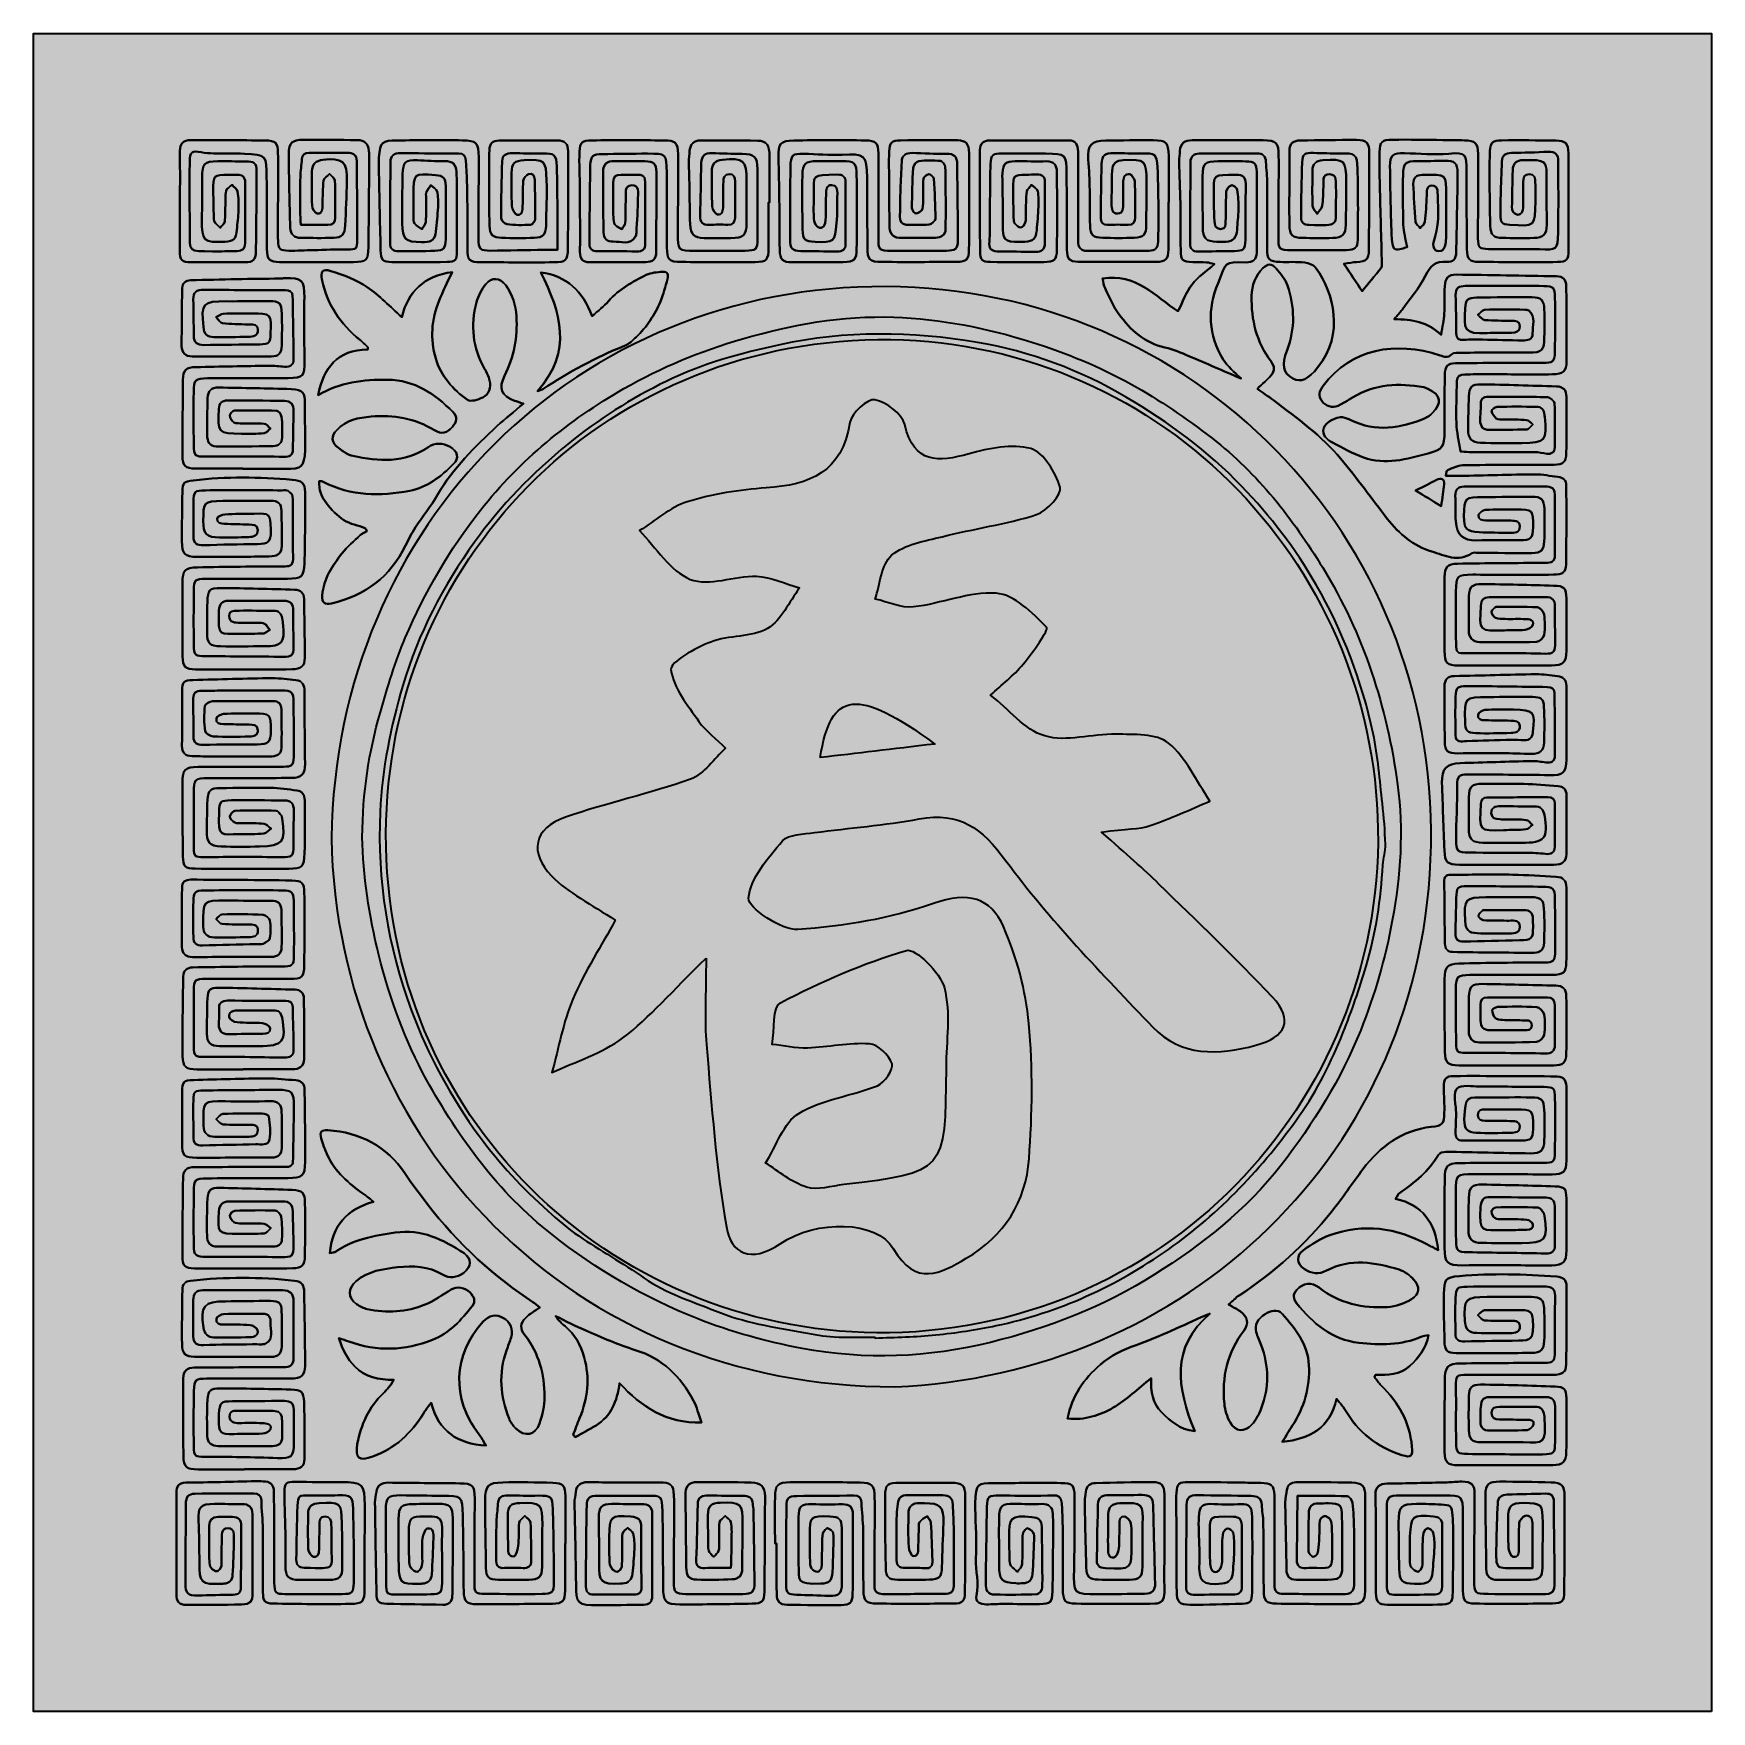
# Model space of a CAD drawing. Header units: inches. Extents: x 0.68 to 7.68, y -8.79 to -1.79.
import ezdxf

# ---------------------------------------------------------------- set-up
doc = ezdxf.new("R2010")
doc.units = ezdxf.units.IN
doc.header["$MEASUREMENT"] = 0
doc.layers.add('Layer 1', color=7, linetype='Continuous')

# ---------------------------------------------------------------- blocks, each defined once
blk = doc.blocks.new('block 2')
at = {"layer": 'Layer 1', "color": 250, "lineweight": 35, "true_color": 0x231f20}
for points, knots in [([(1.3383, -2.7425), (1.4136, -2.7434), (1.4889, -2.7419), (1.5642, -2.7428), (1.5953, -2.7432), (1.6084, -2.7308), (1.6086, -2.6995), (1.609, -2.5872), (1.6116, -2.475), (1.6114, -2.3627), (1.6114, -2.3284), (1.6013, -2.3221), (1.5645, -2.3219), (1.5262, -2.3217), (1.4879, -2.3216), (1.4495, -2.3216), (1.393, -2.3215), (1.3843, -2.3303), (1.384, -2.3887), (1.3837, -2.4475), (1.3838, -2.5064), (1.3832, -2.5652), (1.3824, -2.6544), (1.3893, -2.6613), (1.4784, -2.6569), (1.5165, -2.6551), (1.5254, -2.6464), (1.5288, -2.6074), (1.5313, -2.5802), (1.5351, -2.5529), (1.5358, -2.5256), (1.5366, -2.4998), (1.5363, -2.4734), (1.532, -2.448), (1.5302, -2.4374), (1.5169, -2.4288), (1.5088, -2.4193), (1.5002, -2.4279), (1.4863, -2.4354), (1.484, -2.4454), (1.4796, -2.4651), (1.4816, -2.4862), (1.481, -2.5067), (1.4803, -2.5286), (1.4816, -2.5508), (1.4782, -2.5722), (1.4766, -2.582), (1.4659, -2.5903), (1.4593, -2.5993), (1.4514, -2.591), (1.4424, -2.5835), (1.436, -2.5741), (1.4325, -2.5691), (1.4328, -2.561), (1.4326, -2.5542), (1.4317, -2.5187), (1.4308, -2.4832), (1.4305, -2.4477), (1.4299, -2.3784), (1.4301, -2.3784), (1.4973, -2.3781), (1.5083, -2.3781), (1.5192, -2.3783), (1.5302, -2.3778), (1.5521, -2.3768), (1.5635, -2.3862), (1.5635, -2.4089), (1.5632, -2.4938), (1.5632, -2.5787), (1.5632, -2.6636), (1.5632, -2.6857), (1.5523, -2.6958), (1.5303, -2.6958), (1.4961, -2.6959), (1.4618, -2.6981), (1.4276, -2.6972), (1.3254, -2.6947), (1.3331, -2.7076), (1.3328, -2.6053), (1.3328, -2.6012), (1.3322, -2.5971), (1.3322, -2.593), (1.3321, -2.5026), (1.3315, -2.4122), (1.3322, -2.3218), (1.3325, -2.2827), (1.3421, -2.2765), (1.3801, -2.2835), (1.3975, -2.2867), (1.4153, -2.2885), (1.4329, -2.2888), (1.4753, -2.2897), (1.5179, -2.2875), (1.5602, -2.2899), (1.6523, -2.2952), (1.6527, -2.296), (1.6533, -2.3912), (1.654, -2.4898), (1.6533, -2.5884), (1.6543, -2.687), (1.6547, -2.7311), (1.6651, -2.7414), (1.7074, -2.7417), (1.8101, -2.7423), (1.9128, -2.7424), (2.0155, -2.7417), (2.07, -2.7414), (2.077, -2.7341), (2.0778, -2.6796), (2.0792, -2.5741), (2.0799, -2.4687), (2.0808, -2.3633), (2.081, -2.3346), (2.0822, -2.3058), (2.0802, -2.2773), (2.0781, -2.2486), (2.0609, -2.233), (2.0313, -2.2329), (1.956, -2.2325), (1.8807, -2.2312), (1.8055, -2.232), (1.7591, -2.2324), (1.7459, -2.2434), (1.7458, -2.2908), (1.7456, -2.3934), (1.749, -2.4961), (1.7516, -2.5987), (1.7523, -2.6265), (1.768, -2.6412), (1.7963, -2.6412), (1.8415, -2.6413), (1.8867, -2.6424), (1.9318, -2.6408), (1.9683, -2.6396), (1.9788, -2.6275), (1.9807, -2.5892), (1.9837, -2.5277), (1.9866, -2.4662), (1.9883, -2.4047), (1.9905, -2.3229), (1.9696, -2.3056), (1.8877, -2.3156), (1.8581, -2.3192), (1.8425, -2.3335), (1.8421, -2.3628), (1.8414, -2.4108), (1.8403, -2.4587), (1.8427, -2.5065), (1.8432, -2.5183), (1.856, -2.5384), (1.8644, -2.539), (1.8873, -2.5409), (1.8855, -2.5197), (1.886, -2.5033), (1.8872, -2.4692), (1.8867, -2.4348), (1.8908, -2.401), (1.892, -2.3912), (1.9066, -2.3829), (1.9151, -2.374), (1.9229, -2.3831), (1.9372, -2.3919), (1.9376, -2.4014), (1.9402, -2.4534), (1.9396, -2.5054), (1.9394, -2.5575), (1.9394, -2.577), (1.93, -2.5873), (1.9088, -2.5867), (1.8734, -2.5858), (1.8379, -2.5865), (1.7958, -2.5865), (1.7946, -2.5643), (1.7929, -2.5468), (1.7929, -2.5294), (1.7927, -2.4815), (1.7925, -2.4336), (1.7938, -2.3858), (1.7944, -2.3612), (1.7984, -2.3368), (1.8003, -2.3123), (1.8018, -2.2932), (1.813, -2.2865), (1.8304, -2.2865), (1.8836, -2.2865), (1.9369, -2.2866), (1.9901, -2.2864), (2.0139, -2.2863), (2.0294, -2.2935), (2.0291, -2.3214), (2.0286, -2.3624), (2.03, -2.4034), (2.0303, -2.4444), (2.0308, -2.5129), (2.0316, -2.5813), (2.0313, -2.6498), (2.0311, -2.6875), (2.0275, -2.689), (1.9918, -2.6891), (1.9439, -2.6891), (1.8961, -2.691), (1.8483, -2.6922), (1.8141, -2.693), (1.7799, -2.6949), (1.7457, -2.6946), (1.7092, -2.6944), (1.7021, -2.6873), (1.7007, -2.6518), (1.6996, -2.6258), (1.7003, -2.5997), (1.7003, -2.5737), (1.7005, -2.4779), (1.7017, -2.382), (1.7005, -2.2862), (1.7, -2.2444), (1.6897, -2.235), (1.6487, -2.2346), (1.5447, -2.2335), (1.4406, -2.234), (1.3366, -2.2334), (1.3058, -2.2333), (1.291, -2.248), (1.2912, -2.2784), (1.2913, -2.3166), (1.2919, -2.3548), (1.2918, -2.393), (1.2916, -2.4929), (1.2908, -2.5929), (1.291, -2.6929), (1.2912, -2.7344), (1.2982, -2.742), (1.3383, -2.7425)], [0, 0, 0, 0, 1, 1, 1, 2, 2, 2, 3, 3, 3, 4, 4, 4, 5, 5, 5, 6, 6, 6, 7, 7, 7, 8, 8, 8, 9, 9, 9, 10, 10, 10, 11, 11, 11, 12, 12, 12, 13, 13, 13, 14, 14, 14, 15, 15, 15, 16, 16, 16, 17, 17, 17, 18, 18, 18, 19, 19, 19, 20, 20, 20, 21, 21, 21, 22, 22, 22, 23, 23, 23, 24, 24, 24, 25, 25, 25, 26, 26, 26, 27, 27, 27, 28, 28, 28, 29, 29, 29, 30, 30, 30, 31, 31, 31, 32, 32, 32, 33, 33, 33, 34, 34, 34, 35, 35, 35, 36, 36, 36, 37, 37, 37, 38, 38, 38, 39, 39, 39, 40, 40, 40, 41, 41, 41, 42, 42, 42, 43, 43, 43, 44, 44, 44, 45, 45, 45, 46, 46, 46, 47, 47, 47, 48, 48, 48, 49, 49, 49, 50, 50, 50, 51, 51, 51, 52, 52, 52, 53, 53, 53, 54, 54, 54, 55, 55, 55, 56, 56, 56, 57, 57, 57, 58, 58, 58, 59, 59, 59, 60, 60, 60, 61, 61, 61, 62, 62, 62, 63, 63, 63, 64, 64, 64, 65, 65, 65, 66, 66, 66, 67, 67, 67, 68, 68, 68, 69, 69, 69, 70, 70, 70, 71, 71, 71, 72, 72, 72, 73, 73, 73, 74, 74, 74, 75, 75, 75, 76, 76, 76, 77, 77, 77, 77]), ([(2.1286, -2.6919), (2.1296, -2.7337), (2.1358, -2.7413), (2.176, -2.7418), (2.2526, -2.7428), (2.3293, -2.7426), (2.406, -2.7416), (2.4423, -2.7412), (2.4466, -2.7347), (2.4466, -2.6963), (2.4466, -2.6252), (2.4471, -2.5541), (2.447, -2.483), (2.4469, -2.4433), (2.4472, -2.4036), (2.4452, -2.3641), (2.4438, -2.3352), (2.4284, -2.3203), (2.3971, -2.3209), (2.3589, -2.3215), (2.3206, -2.3187), (2.2823, -2.3174), (2.2322, -2.3155), (2.2216, -2.3241), (2.2203, -2.3753), (2.2186, -2.4437), (2.2185, -2.5122), (2.2191, -2.5806), (2.2197, -2.6476), (2.2311, -2.6579), (2.2994, -2.6585), (2.3035, -2.6585), (2.3076, -2.6587), (2.3117, -2.6585), (2.3449, -2.6568), (2.3556, -2.6473), (2.359, -2.6144), (2.3626, -2.5805), (2.3666, -2.5464), (2.3682, -2.5123), (2.3692, -2.4906), (2.369, -2.468), (2.3642, -2.447), (2.3619, -2.4371), (2.3477, -2.4299), (2.3388, -2.4214), (2.3323, -2.4305), (2.3242, -2.4388), (2.3198, -2.4489), (2.3167, -2.4558), (2.3185, -2.465), (2.3184, -2.4732), (2.3181, -2.5074), (2.3192, -2.5417), (2.317, -2.5758), (2.3163, -2.5857), (2.3063, -2.595), (2.3005, -2.6046), (2.2902, -2.597), (2.2773, -2.5913), (2.2704, -2.5814), (2.2649, -2.5734), (2.2656, -2.5604), (2.2655, -2.5496), (2.2652, -2.5209), (2.2664, -2.4922), (2.2664, -2.4635), (2.2662, -2.3718), (2.266, -2.3718), (2.3571, -2.3795), (2.3919, -2.3824), (2.4, -2.3893), (2.4005, -2.4253), (2.4015, -2.4992), (2.4014, -2.5731), (2.4005, -2.6471), (2.4, -2.6856), (2.3927, -2.6937), (2.3553, -2.695), (2.3048, -2.6968), (2.2542, -2.6953), (2.2037, -2.6963), (2.1797, -2.6967), (2.1682, -2.687), (2.1683, -2.6626), (2.1689, -2.5503), (2.1692, -2.4381), (2.1694, -2.3258), (2.1695, -2.2978), (2.185, -2.2868), (2.2111, -2.2871), (2.278, -2.2877), (2.3449, -2.2893), (2.4119, -2.2889), (2.4857, -2.2885), (2.483, -2.2812), (2.4872, -2.3651), (2.4926, -2.4715), (2.4899, -2.5784), (2.4908, -2.6851), (2.4912, -2.7351), (2.4971, -2.7421), (2.5478, -2.7425), (2.6491, -2.7434), (2.7505, -2.7432), (2.8518, -2.743), (2.9014, -2.7429), (2.9094, -2.7352), (2.9099, -2.6859), (2.9108, -2.6065), (2.9108, -2.5271), (2.911, -2.4477), (2.9111, -2.3917), (2.911, -2.3357), (2.911, -2.2798), (2.911, -2.2497), (2.897, -2.2342), (2.8659, -2.2344), (2.7851, -2.2349), (2.7043, -2.2349), (2.6235, -2.2349), (2.5967, -2.2349), (2.5827, -2.2481), (2.5823, -2.2748), (2.5817, -2.3158), (2.5811, -2.3568), (2.5813, -2.3978), (2.5814, -2.4621), (2.5811, -2.5265), (2.5829, -2.5908), (2.5839, -2.6276), (2.5967, -2.6399), (2.6334, -2.641), (2.6786, -2.6423), (2.7238, -2.6426), (2.7689, -2.641), (2.8066, -2.6396), (2.8176, -2.6279), (2.8187, -2.5905), (2.8204, -2.5276), (2.8228, -2.4645), (2.821, -2.4017), (2.8186, -2.3153), (2.8138, -2.3124), (2.7273, -2.3172), (2.6864, -2.3195), (2.6763, -2.3282), (2.6752, -2.3692), (2.6741, -2.4156), (2.6737, -2.4621), (2.6766, -2.5084), (2.6774, -2.5215), (2.6898, -2.5436), (2.6988, -2.5446), (2.721, -2.5472), (2.7205, -2.5249), (2.7211, -2.5089), (2.7223, -2.4734), (2.7207, -2.4377), (2.7239, -2.4024), (2.7248, -2.3923), (2.7366, -2.3782), (2.7463, -2.3751), (2.7618, -2.3701), (2.7712, -2.3815), (2.7715, -2.3985), (2.7725, -2.4532), (2.7745, -2.508), (2.7738, -2.5627), (2.7737, -2.571), (2.7616, -2.5857), (2.7543, -2.5862), (2.7217, -2.5882), (2.6886, -2.5882), (2.6561, -2.5845), (2.6466, -2.5835), (2.6313, -2.568), (2.6313, -2.5592), (2.6311, -2.4799), (2.6336, -2.4007), (2.6358, -2.3215), (2.6365, -2.295), (2.6533, -2.2873), (2.6773, -2.2878), (2.7197, -2.2886), (2.7621, -2.2888), (2.8045, -2.2884), (2.854, -2.2879), (2.8607, -2.2937), (2.8643, -2.3438), (2.8648, -2.3506), (2.8644, -2.3575), (2.8644, -2.3644), (2.8653, -2.4327), (2.8664, -2.5011), (2.8671, -2.5694), (2.8675, -2.6097), (2.8672, -2.65), (2.8672, -2.6906), (2.8402, -2.6906), (2.8252, -2.6903), (2.8103, -2.6906), (2.7364, -2.6919), (2.6626, -2.6942), (2.5887, -2.6945), (2.5425, -2.6947), (2.5374, -2.6886), (2.5374, -2.6416), (2.5374, -2.5294), (2.5379, -2.4172), (2.538, -2.3049), (2.5381, -2.245), (2.5287, -2.2346), (2.4699, -2.2341), (2.3795, -2.2335), (2.2892, -2.2339), (2.1988, -2.2343), (2.1339, -2.2345), (2.1271, -2.241), (2.1213, -2.3061), (2.1207, -2.3129), (2.1206, -2.3198), (2.1208, -2.3266), (2.1233, -2.4484), (2.1258, -2.5701), (2.1286, -2.6919)], [0, 0, 0, 0, 1, 1, 1, 2, 2, 2, 3, 3, 3, 4, 4, 4, 5, 5, 5, 6, 6, 6, 7, 7, 7, 8, 8, 8, 9, 9, 9, 10, 10, 10, 11, 11, 11, 12, 12, 12, 13, 13, 13, 14, 14, 14, 15, 15, 15, 16, 16, 16, 17, 17, 17, 18, 18, 18, 19, 19, 19, 20, 20, 20, 21, 21, 21, 22, 22, 22, 23, 23, 23, 24, 24, 24, 25, 25, 25, 26, 26, 26, 27, 27, 27, 28, 28, 28, 29, 29, 29, 30, 30, 30, 31, 31, 31, 32, 32, 32, 33, 33, 33, 34, 34, 34, 35, 35, 35, 36, 36, 36, 37, 37, 37, 38, 38, 38, 39, 39, 39, 40, 40, 40, 41, 41, 41, 42, 42, 42, 43, 43, 43, 44, 44, 44, 45, 45, 45, 46, 46, 46, 47, 47, 47, 48, 48, 48, 49, 49, 49, 50, 50, 50, 51, 51, 51, 52, 52, 52, 53, 53, 53, 54, 54, 54, 55, 55, 55, 56, 56, 56, 57, 57, 57, 58, 58, 58, 59, 59, 59, 60, 60, 60, 61, 61, 61, 62, 62, 62, 63, 63, 63, 64, 64, 64, 65, 65, 65, 66, 66, 66, 67, 67, 67, 68, 68, 68, 69, 69, 69, 70, 70, 70, 71, 71, 71, 72, 72, 72, 73, 73, 73, 74, 74, 74, 75, 75, 75, 75]), ([(3.7021, -2.2356), (3.6227, -2.234), (3.5433, -2.2347), (3.4639, -2.2347), (3.4359, -2.2347), (3.4207, -2.2495), (3.418, -2.2769), (3.4164, -2.2932), (3.4148, -2.3096), (3.4149, -2.3259), (3.4151, -2.3587), (3.4166, -2.3914), (3.4172, -2.4242), (3.4182, -2.4776), (3.4179, -2.531), (3.4199, -2.5843), (3.4216, -2.6271), (3.4357, -2.6405), (3.4781, -2.6417), (3.5151, -2.6427), (3.5521, -2.6422), (3.589, -2.6418), (3.6446, -2.6414), (3.6545, -2.6323), (3.6553, -2.5779), (3.656, -2.5204), (3.6553, -2.4629), (3.6552, -2.4054), (3.6551, -2.315), (3.6449, -2.3068), (3.5544, -2.3155), (3.5232, -2.3185), (3.5102, -2.3338), (3.5102, -2.3628), (3.5103, -2.4121), (3.5098, -2.4614), (3.5126, -2.5106), (3.5133, -2.5225), (3.5249, -2.5425), (3.5336, -2.5437), (3.5561, -2.5467), (3.5569, -2.5256), (3.5574, -2.5092), (3.5583, -2.4749), (3.5576, -2.4407), (3.5587, -2.4065), (3.5592, -2.3914), (3.561, -2.3748), (3.5823, -2.3747), (3.6024, -2.3747), (3.6075, -2.3894), (3.6077, -2.4054), (3.6082, -2.456), (3.6079, -2.5067), (3.6075, -2.5574), (3.6073, -2.5769), (3.5981, -2.5873), (3.5768, -2.5865), (3.5509, -2.5854), (3.5248, -2.5856), (3.4989, -2.5868), (3.472, -2.588), (3.4614, -2.5745), (3.4619, -2.5497), (3.4633, -2.4759), (3.465, -2.4021), (3.4664, -2.3283), (3.4669, -2.2991), (3.4822, -2.2867), (3.5104, -2.2876), (3.5528, -2.289), (3.5952, -2.2905), (3.6377, -2.2909), (3.6871, -2.2914), (3.7007, -2.3029), (3.7011, -2.3539), (3.702, -2.4511), (3.7016, -2.5483), (3.7008, -2.6455), (3.7004, -2.6901), (3.6958, -2.694), (3.65, -2.6944), (3.5802, -2.6951), (3.5103, -2.6953), (3.4405, -2.6951), (3.369, -2.6949), (3.3683, -2.6936), (3.3687, -2.6207), (3.3693, -2.5112), (3.3706, -2.4017), (3.3694, -2.2922), (3.3689, -2.2433), (3.359, -2.2349), (3.3102, -2.2344), (3.2103, -2.2336), (3.1103, -2.2336), (3.0104, -2.2343), (2.9697, -2.2345), (2.9607, -2.2407), (2.9587, -2.2812), (2.9561, -2.3328), (2.9595, -2.3847), (2.9598, -2.4365), (2.9603, -2.5242), (2.9611, -2.6118), (2.9604, -2.6995), (2.9602, -2.7287), (2.9711, -2.743), (3.0009, -2.7427), (3.079, -2.7422), (3.157, -2.742), (3.2351, -2.7419), (3.2635, -2.7419), (3.2784, -2.7297), (3.2784, -2.7001), (3.2786, -2.5892), (3.2798, -2.4783), (3.2792, -2.3674), (3.279, -2.3309), (3.2688, -2.3223), (3.2313, -2.3215), (3.1889, -2.3206), (3.1464, -2.3223), (3.104, -2.3207), (3.0721, -2.3194), (3.0571, -2.3358), (3.0569, -2.3642), (3.0563, -2.4491), (3.0573, -2.5339), (3.0587, -2.6188), (3.0591, -2.6434), (3.0749, -2.6573), (3.0986, -2.6565), (3.1308, -2.6555), (3.1683, -2.674), (3.192, -2.6356), (3.1947, -2.6312), (3.1955, -2.6251), (3.1958, -2.6198), (3.1983, -2.5707), (3.2016, -2.5216), (3.2023, -2.4724), (3.2026, -2.4521), (3.2087, -2.4207), (3.1768, -2.4216), (3.1427, -2.4226), (3.153, -2.4555), (3.1518, -2.4767), (3.1499, -2.5108), (3.1517, -2.5451), (3.1496, -2.5792), (3.1491, -2.5879), (3.1399, -2.5962), (3.1347, -2.6046), (3.1251, -2.5986), (3.1127, -2.5944), (3.1065, -2.5859), (3.1007, -2.5778), (3.0999, -2.5651), (3.0996, -2.5544), (3.0985, -2.5244), (3.0985, -2.4943), (3.0986, -2.4643), (3.0989, -2.3647), (3.0901, -2.3789), (3.1877, -2.3777), (3.229, -2.3772), (3.2323, -2.381), (3.2325, -2.422), (3.2329, -2.5027), (3.2318, -2.5835), (3.2326, -2.6643), (3.2329, -2.6899), (3.221, -2.698), (3.1976, -2.6976), (3.1429, -2.6968), (3.0881, -2.6961), (3.0334, -2.6965), (3.0109, -2.6966), (3, -2.6869), (3.0002, -2.6649), (3.0009, -2.5554), (3.0007, -2.4459), (3.0036, -2.3364), (3.0045, -2.2994), (3.0159, -2.2923), (3.0531, -2.2917), (3.116, -2.2906), (3.179, -2.2896), (3.2419, -2.2896), (3.3211, -2.2895), (3.3216, -2.2899), (3.3222, -2.3685), (3.3229, -2.4725), (3.3225, -2.5766), (3.3231, -2.6807), (3.3235, -2.7323), (3.3317, -2.7411), (3.3827, -2.7415), (3.4854, -2.7422), (3.5882, -2.7424), (3.6909, -2.7419), (3.7387, -2.7417), (3.7472, -2.7322), (3.7474, -2.6828), (3.7478, -2.6198), (3.7475, -2.5568), (3.7475, -2.4938), (3.7487, -2.4938), (3.75, -2.4938), (3.7512, -2.4938), (3.7512, -2.4294), (3.751, -2.3651), (3.7513, -2.3008), (3.7515, -2.2553), (3.7394, -2.2364), (3.7021, -2.2356)], [0, 0, 0, 0, 1, 1, 1, 2, 2, 2, 3, 3, 3, 4, 4, 4, 5, 5, 5, 6, 6, 6, 7, 7, 7, 8, 8, 8, 9, 9, 9, 10, 10, 10, 11, 11, 11, 12, 12, 12, 13, 13, 13, 14, 14, 14, 15, 15, 15, 16, 16, 16, 17, 17, 17, 18, 18, 18, 19, 19, 19, 20, 20, 20, 21, 21, 21, 22, 22, 22, 23, 23, 23, 24, 24, 24, 25, 25, 25, 26, 26, 26, 27, 27, 27, 28, 28, 28, 29, 29, 29, 30, 30, 30, 31, 31, 31, 32, 32, 32, 33, 33, 33, 34, 34, 34, 35, 35, 35, 36, 36, 36, 37, 37, 37, 38, 38, 38, 39, 39, 39, 40, 40, 40, 41, 41, 41, 42, 42, 42, 43, 43, 43, 44, 44, 44, 45, 45, 45, 46, 46, 46, 47, 47, 47, 48, 48, 48, 49, 49, 49, 50, 50, 50, 51, 51, 51, 52, 52, 52, 53, 53, 53, 54, 54, 54, 55, 55, 55, 56, 56, 56, 57, 57, 57, 58, 58, 58, 59, 59, 59, 60, 60, 60, 61, 61, 61, 62, 62, 62, 63, 63, 63, 64, 64, 64, 65, 65, 65, 66, 66, 66, 67, 67, 67, 68, 68, 68, 69, 69, 69, 70, 70, 70, 71, 71, 71, 72, 72, 72, 72]), ([(4.5363, -2.234), (4.4569, -2.2332), (4.3775, -2.2331), (4.2981, -2.2344), (4.2607, -2.235), (4.2518, -2.2435), (4.2502, -2.281), (4.2484, -2.3247), (4.2503, -2.3686), (4.2505, -2.4123), (4.2508, -2.4712), (4.2509, -2.5301), (4.2516, -2.589), (4.2518, -2.616), (4.2596, -2.6397), (4.2917, -2.6405), (4.3424, -2.6419), (4.3931, -2.6415), (4.4437, -2.6405), (4.4664, -2.6401), (4.4855, -2.6296), (4.4857, -2.6044), (4.4866, -2.5182), (4.4862, -2.432), (4.4844, -2.3458), (4.4842, -2.3366), (4.4718, -2.3206), (4.4639, -2.3199), (4.4342, -2.317), (4.4037, -2.3169), (4.3741, -2.3207), (4.3649, -2.3219), (4.3515, -2.3387), (4.3508, -2.349), (4.3468, -2.4049), (4.3455, -2.4611), (4.3454, -2.5172), (4.3454, -2.5252), (4.3586, -2.5407), (4.363, -2.5397), (4.3729, -2.5377), (4.3861, -2.5291), (4.3889, -2.5203), (4.3936, -2.5053), (4.3918, -2.4881), (4.392, -2.4718), (4.3925, -2.4459), (4.3907, -2.4199), (4.3935, -2.3943), (4.3943, -2.3868), (4.4075, -2.3758), (4.4154, -2.3754), (4.4224, -2.3751), (4.4359, -2.3868), (4.4365, -2.3939), (4.4406, -2.4498), (4.4434, -2.5058), (4.4433, -2.5618), (4.4433, -2.5699), (4.4271, -2.5839), (4.4171, -2.5851), (4.3888, -2.5885), (4.3598, -2.5862), (4.3311, -2.587), (4.3013, -2.5878), (4.2939, -2.5716), (4.2952, -2.5452), (4.297, -2.5096), (4.2963, -2.474), (4.2974, -2.4385), (4.2986, -2.4002), (4.3007, -2.362), (4.3025, -2.3238), (4.3038, -2.296), (4.3202, -2.2861), (4.3462, -2.2869), (4.394, -2.2885), (4.442, -2.2913), (4.4898, -2.2901), (4.5222, -2.2893), (4.5338, -2.3031), (4.534, -2.3333), (4.5347, -2.4401), (4.537, -2.5468), (4.5368, -2.6536), (4.5367, -2.6869), (4.5264, -2.6943), (4.4891, -2.6947), (4.4138, -2.6953), (4.3384, -2.6952), (4.2631, -2.6947), (4.2055, -2.6943), (4.2054, -2.6937), (4.2055, -2.6377), (4.2056, -2.5213), (4.2061, -2.4049), (4.2056, -2.2885), (4.2053, -2.2455), (4.195, -2.2347), (4.152, -2.2343), (4.0521, -2.2334), (3.9522, -2.2332), (3.8524, -2.2348), (3.7965, -2.2357), (3.7873, -2.2482), (3.7886, -2.3056), (3.79, -2.3643), (3.7913, -2.4231), (3.792, -2.4819), (3.7929, -2.5516), (3.7927, -2.6214), (3.7939, -2.6912), (3.7945, -2.7318), (3.8056, -2.7428), (3.8455, -2.7429), (3.9167, -2.7431), (3.9879, -2.7429), (4.0591, -2.7417), (4.1054, -2.741), (4.1138, -2.7326), (4.1147, -2.6858), (4.1157, -2.6351), (4.1152, -2.5845), (4.1152, -2.5338), (4.1152, -2.4832), (4.1161, -2.4326), (4.1147, -2.382), (4.1132, -2.326), (4.1069, -2.321), (4.0523, -2.3214), (4.018, -2.3217), (3.9838, -2.3215), (3.9496, -2.3212), (3.9004, -2.3207), (3.8891, -2.3299), (3.8883, -2.3805), (3.8872, -2.4559), (3.8878, -2.5312), (3.8891, -2.6065), (3.8898, -2.6482), (3.8993, -2.6562), (3.9411, -2.6576), (4.0209, -2.6603), (4.0239, -2.6588), (4.0309, -2.5793), (4.0345, -2.5386), (4.0335, -2.4974), (4.0343, -2.4564), (4.0347, -2.4391), (4.0328, -2.4206), (4.0105, -2.4207), (3.9874, -2.4208), (3.9884, -2.4416), (3.9873, -2.4574), (3.9858, -2.4805), (3.9866, -2.5039), (3.9862, -2.5272), (3.9858, -2.5449), (3.9864, -2.5629), (3.9834, -2.5803), (3.9821, -2.5878), (3.9734, -2.5984), (3.9668, -2.5994), (3.9597, -2.6005), (3.9477, -2.5938), (3.944, -2.5871), (3.9384, -2.5769), (3.9363, -2.5639), (3.9358, -2.5519), (3.9347, -2.5246), (3.9356, -2.4972), (3.9357, -2.4698), (3.9358, -2.3699), (3.9246, -2.3809), (4.0347, -2.3772), (4.0571, -2.3764), (4.0682, -2.3866), (4.0683, -2.4085), (4.0686, -2.4948), (4.0687, -2.581), (4.0686, -2.6673), (4.0685, -2.69), (4.0553, -2.6981), (4.0339, -2.6977), (3.9833, -2.6968), (3.9326, -2.6977), (3.8821, -2.6958), (3.8439, -2.6943), (3.8368, -2.6863), (3.8368, -2.648), (3.8369, -2.5466), (3.8372, -2.4453), (3.8386, -2.344), (3.8393, -2.2952), (3.8466, -2.289), (3.894, -2.2901), (3.9473, -2.2913), (4.0007, -2.2968), (4.0537, -2.2939), (4.1479, -2.2886), (4.1572, -2.2952), (4.1584, -2.39), (4.1585, -2.3955), (4.1585, -2.401), (4.1585, -2.4064), (4.1589, -2.4967), (4.1591, -2.587), (4.1597, -2.6773), (4.16, -2.7339), (4.1659, -2.7409), (4.224, -2.7414), (4.3267, -2.7422), (4.4294, -2.7417), (4.5321, -2.7409), (4.5736, -2.7405), (4.5824, -2.7324), (4.5834, -2.6895), (4.5849, -2.6239), (4.5838, -2.5581), (4.5838, -2.4924), (4.584, -2.4924), (4.5843, -2.4924), (4.5845, -2.4924), (4.5845, -2.4239), (4.5853, -2.3554), (4.5842, -2.287), (4.5836, -2.2493), (4.5699, -2.2344), (4.5363, -2.234)], [0, 0, 0, 0, 1, 1, 1, 2, 2, 2, 3, 3, 3, 4, 4, 4, 5, 5, 5, 6, 6, 6, 7, 7, 7, 8, 8, 8, 9, 9, 9, 10, 10, 10, 11, 11, 11, 12, 12, 12, 13, 13, 13, 14, 14, 14, 15, 15, 15, 16, 16, 16, 17, 17, 17, 18, 18, 18, 19, 19, 19, 20, 20, 20, 21, 21, 21, 22, 22, 22, 23, 23, 23, 24, 24, 24, 25, 25, 25, 26, 26, 26, 27, 27, 27, 28, 28, 28, 29, 29, 29, 30, 30, 30, 31, 31, 31, 32, 32, 32, 33, 33, 33, 34, 34, 34, 35, 35, 35, 36, 36, 36, 37, 37, 37, 38, 38, 38, 39, 39, 39, 40, 40, 40, 41, 41, 41, 42, 42, 42, 43, 43, 43, 44, 44, 44, 45, 45, 45, 46, 46, 46, 47, 47, 47, 48, 48, 48, 49, 49, 49, 50, 50, 50, 51, 51, 51, 52, 52, 52, 53, 53, 53, 54, 54, 54, 55, 55, 55, 56, 56, 56, 57, 57, 57, 58, 58, 58, 59, 59, 59, 60, 60, 60, 61, 61, 61, 62, 62, 62, 63, 63, 63, 64, 64, 64, 65, 65, 65, 66, 66, 66, 67, 67, 67, 68, 68, 68, 69, 69, 69, 70, 70, 70, 71, 71, 71, 72, 72, 72, 73, 73, 73, 74, 74, 74, 75, 75, 75, 76, 76, 76, 76]), ([(4.6733, -2.7414), (4.7472, -2.7426), (4.8212, -2.7429), (4.8951, -2.7422), (4.9395, -2.7417), (4.9493, -2.7336), (4.9499, -2.6892), (4.9515, -2.5812), (4.9506, -2.4732), (4.9502, -2.3652), (4.9501, -2.3379), (4.9376, -2.3215), (4.9078, -2.3217), (4.864, -2.322), (4.8202, -2.3215), (4.7764, -2.3215), (4.735, -2.3216), (4.7265, -2.3292), (4.723, -2.3712), (4.7217, -2.3875), (4.723, -2.404), (4.7231, -2.4204), (4.7236, -2.4752), (4.7256, -2.53), (4.724, -2.5847), (4.7222, -2.6483), (4.7308, -2.6585), (4.7957, -2.6576), (4.8025, -2.6575), (4.8094, -2.6576), (4.8162, -2.6571), (4.8519, -2.6545), (4.8627, -2.6445), (4.8658, -2.61), (4.8687, -2.5773), (4.8717, -2.5446), (4.873, -2.5119), (4.8739, -2.49), (4.8746, -2.4675), (4.8701, -2.4465), (4.8679, -2.4364), (4.8535, -2.4289), (4.8447, -2.4202), (4.8377, -2.4289), (4.8259, -2.437), (4.8247, -2.4465), (4.821, -2.4776), (4.8211, -2.5092), (4.8199, -2.5406), (4.8194, -2.5529), (4.8219, -2.566), (4.8183, -2.5773), (4.8156, -2.5859), (4.8059, -2.5978), (4.7987, -2.5982), (4.7907, -2.5986), (4.7803, -2.5891), (4.7743, -2.5813), (4.7699, -2.5756), (4.7698, -2.5657), (4.7696, -2.5576), (4.7685, -2.5167), (4.7676, -2.4757), (4.7674, -2.4347), (4.7672, -2.381), (4.7697, -2.3787), (4.8218, -2.3778), (4.8368, -2.3775), (4.8519, -2.3769), (4.8669, -2.3767), (4.8884, -2.3762), (4.9003, -2.3855), (4.9003, -2.4083), (4.9, -2.4932), (4.9, -2.5781), (4.9, -2.663), (4.9001, -2.6891), (4.8859, -2.7), (4.8613, -2.6996), (4.808, -2.6989), (4.7546, -2.6977), (4.7013, -2.6972), (4.6735, -2.697), (4.6664, -2.6817), (4.6685, -2.657), (4.6701, -2.6367), (4.6702, -2.6163), (4.6704, -2.5958), (4.6713, -2.5083), (4.6703, -2.4206), (4.6733, -2.3331), (4.6747, -2.294), (4.6834, -2.2887), (4.7221, -2.2886), (4.7823, -2.2883), (4.8426, -2.289), (4.9028, -2.2897), (4.989, -2.2906), (4.9897, -2.2908), (4.9905, -2.3773), (4.9916, -2.4814), (4.9909, -2.5855), (4.9917, -2.6895), (4.992, -2.7293), (5.0012, -2.74), (5.0394, -2.7405), (5.1476, -2.7417), (5.2558, -2.7418), (5.3639, -2.741), (5.4052, -2.7407), (5.4146, -2.7305), (5.4152, -2.6889), (5.4162, -2.6232), (5.4154, -2.5575), (5.4154, -2.4918), (5.4159, -2.4918), (5.4163, -2.4918), (5.4168, -2.4918), (5.4168, -2.4274), (5.4177, -2.363), (5.4165, -2.2987), (5.4154, -2.2424), (5.4063, -2.2341), (5.3512, -2.2339), (5.2854, -2.2337), (5.2197, -2.2342), (5.154, -2.2347), (5.0935, -2.2351), (5.0765, -2.2547), (5.0812, -2.3147), (5.0846, -2.3569), (5.0862, -2.3993), (5.0872, -2.4417), (5.0883, -2.491), (5.0867, -2.5403), (5.0883, -2.5896), (5.0895, -2.6291), (5.1014, -2.6401), (5.1413, -2.6409), (5.1851, -2.6418), (5.229, -2.642), (5.2728, -2.6407), (5.3119, -2.6395), (5.3227, -2.6265), (5.3228, -2.5868), (5.3231, -2.5267), (5.3238, -2.4665), (5.3239, -2.4063), (5.3242, -2.3163), (5.319, -2.3125), (5.2272, -2.3169), (5.1966, -2.3184), (5.1812, -2.3314), (5.1804, -2.3612), (5.1792, -2.4078), (5.1783, -2.4543), (5.1783, -2.5009), (5.1784, -2.5187), (5.1798, -2.541), (5.204, -2.5399), (5.2284, -2.5388), (5.2257, -2.5156), (5.2262, -2.4983), (5.2271, -2.4669), (5.2262, -2.4354), (5.2271, -2.4039), (5.2276, -2.3872), (5.2352, -2.3714), (5.2537, -2.3759), (5.2629, -2.3781), (5.2744, -2.3941), (5.2749, -2.4043), (5.2774, -2.4548), (5.2768, -2.5055), (5.2767, -2.5562), (5.2767, -2.5752), (5.2688, -2.5871), (5.247, -2.5865), (5.2183, -2.5856), (5.1896, -2.5859), (5.1609, -2.5863), (5.1419, -2.5866), (5.1331, -2.5777), (5.1333, -2.559), (5.1343, -2.4838), (5.1339, -2.4086), (5.1366, -2.3334), (5.138, -2.2949), (5.1503, -2.2867), (5.189, -2.2875), (5.2273, -2.2882), (5.2657, -2.2888), (5.304, -2.2887), (5.3623, -2.2885), (5.364, -2.2896), (5.3699, -2.3459), (5.3708, -2.3554), (5.371, -2.365), (5.3711, -2.3746), (5.3722, -2.4374), (5.3737, -2.5003), (5.3742, -2.5631), (5.3744, -2.5946), (5.3729, -2.6261), (5.3723, -2.6575), (5.3719, -2.6821), (5.3615, -2.6949), (5.3348, -2.6947), (5.2489, -2.6942), (5.1629, -2.6947), (5.0769, -2.6951), (5.0487, -2.6953), (5.0381, -2.6807), (5.0388, -2.6539), (5.0394, -2.6266), (5.0386, -2.5992), (5.0386, -2.5718), (5.0384, -2.4746), (5.0383, -2.3774), (5.0383, -2.2802), (5.0383, -2.2534), (5.0295, -2.2346), (4.9986, -2.2346), (4.8891, -2.2347), (4.7796, -2.2348), (4.67, -2.2347), (4.6432, -2.2347), (4.6292, -2.2471), (4.629, -2.2744), (4.6289, -2.3084), (4.6282, -2.3425), (4.6283, -2.3765), (4.6286, -2.4833), (4.6287, -2.5901), (4.6298, -2.6969), (4.6302, -2.7335), (4.6374, -2.7408), (4.6733, -2.7414)], [0, 0, 0, 0, 1, 1, 1, 2, 2, 2, 3, 3, 3, 4, 4, 4, 5, 5, 5, 6, 6, 6, 7, 7, 7, 8, 8, 8, 9, 9, 9, 10, 10, 10, 11, 11, 11, 12, 12, 12, 13, 13, 13, 14, 14, 14, 15, 15, 15, 16, 16, 16, 17, 17, 17, 18, 18, 18, 19, 19, 19, 20, 20, 20, 21, 21, 21, 22, 22, 22, 23, 23, 23, 24, 24, 24, 25, 25, 25, 26, 26, 26, 27, 27, 27, 28, 28, 28, 29, 29, 29, 30, 30, 30, 31, 31, 31, 32, 32, 32, 33, 33, 33, 34, 34, 34, 35, 35, 35, 36, 36, 36, 37, 37, 37, 38, 38, 38, 39, 39, 39, 40, 40, 40, 41, 41, 41, 42, 42, 42, 43, 43, 43, 44, 44, 44, 45, 45, 45, 46, 46, 46, 47, 47, 47, 48, 48, 48, 49, 49, 49, 50, 50, 50, 51, 51, 51, 52, 52, 52, 53, 53, 53, 54, 54, 54, 55, 55, 55, 56, 56, 56, 57, 57, 57, 58, 58, 58, 59, 59, 59, 60, 60, 60, 61, 61, 61, 62, 62, 62, 63, 63, 63, 64, 64, 64, 65, 65, 65, 66, 66, 66, 67, 67, 67, 68, 68, 68, 69, 69, 69, 70, 70, 70, 71, 71, 71, 72, 72, 72, 73, 73, 73, 74, 74, 74, 75, 75, 75, 76, 76, 76, 77, 77, 77, 78, 78, 78, 79, 79, 79, 79]), ([(7.0838, -2.2873), (7.0834, -2.2469), (7.072, -2.236), (7.0315, -2.2353), (6.9562, -2.2339), (6.8809, -2.2337), (6.8056, -2.2342), (6.7674, -2.2345), (6.7585, -2.241), (6.7568, -2.2793), (6.754, -2.3406), (6.7553, -2.4022), (6.7556, -2.4636), (6.7558, -2.5061), (6.7562, -2.5486), (6.7582, -2.5909), (6.76, -2.6296), (6.7708, -2.6402), (6.808, -2.6411), (6.8518, -2.6421), (6.8956, -2.6424), (6.9394, -2.6412), (6.9814, -2.64), (6.9929, -2.6281), (6.9934, -2.5863), (6.994, -2.526), (6.9922, -2.4658), (6.9932, -2.4055), (6.9945, -2.316), (6.9918, -2.3155), (6.8963, -2.3167), (6.8675, -2.317), (6.8527, -2.3301), (6.8519, -2.3583), (6.8503, -2.4103), (6.8492, -2.4623), (6.8486, -2.5142), (6.8485, -2.5208), (6.8501, -2.5288), (6.8541, -2.5335), (6.8588, -2.5391), (6.8671, -2.5452), (6.8735, -2.5449), (6.8799, -2.5446), (6.8891, -2.5378), (6.8915, -2.5317), (6.8952, -2.522), (6.8951, -2.5104), (6.8952, -2.4996), (6.8956, -2.4695), (6.8948, -2.4393), (6.8953, -2.4092), (6.8956, -2.3919), (6.8991, -2.3746), (6.9215, -2.375), (6.9444, -2.3754), (6.9456, -2.3937), (6.946, -2.4105), (6.9467, -2.4365), (6.9467, -2.4626), (6.9464, -2.4886), (6.9454, -2.5933), (6.9453, -2.5933), (6.8396, -2.5867), (6.806, -2.5846), (6.8002, -2.5781), (6.8008, -2.5435), (6.8012, -2.5176), (6.8009, -2.4916), (6.8016, -2.4657), (6.803, -2.4179), (6.805, -2.3701), (6.8065, -2.3223), (6.8073, -2.2964), (6.8209, -2.2869), (6.8461, -2.2866), (6.8979, -2.2861), (6.9497, -2.2842), (7.0015, -2.2819), (7.0294, -2.2806), (7.0419, -2.2929), (7.0419, -2.3205), (7.0415, -2.4202), (7.0433, -2.5201), (7.0407, -2.6198), (7.0388, -2.6917), (7.0362, -2.6916), (6.9637, -2.6881), (6.9541, -2.6876), (6.9445, -2.6877), (6.9349, -2.6877), (6.8733, -2.6877), (6.8117, -2.6882), (6.7501, -2.6875), (6.7132, -2.687), (6.7074, -2.6815), (6.7068, -2.6441), (6.706, -2.5948), (6.7073, -2.5455), (6.7075, -2.4962), (6.7077, -2.4278), (6.7089, -2.3594), (6.7073, -2.291), (6.7063, -2.2451), (6.6956, -2.2359), (6.6506, -2.2343), (6.6205, -2.2332), (6.5903, -2.2332), (6.5602, -2.2329), (6.4904, -2.2323), (6.4206, -2.2305), (6.3508, -2.2317), (6.3041, -2.2325), (6.2982, -2.2386), (6.2966, -2.2838), (6.295, -2.3303), (6.2962, -2.3768), (6.2973, -2.4233), (6.2998, -2.5325), (6.3031, -2.6416), (6.3059, -2.7508), (6.306, -2.7561), (6.3061, -2.7629), (6.3032, -2.7665), (6.2765, -2.7996), (6.2491, -2.8322), (6.2238, -2.8628), (6.1984, -2.825), (6.1752, -2.7906), (6.1477, -2.7497), (6.1693, -2.7463), (6.1844, -2.7428), (6.1998, -2.7417), (6.2429, -2.7385), (6.2512, -2.7322), (6.2515, -2.6905), (6.2528, -2.5563), (6.2533, -2.4221), (6.2531, -2.2879), (6.253, -2.244), (6.2429, -2.233), (6.2005, -2.2327), (6.1224, -2.2321), (6.0444, -2.2341), (5.9663, -2.2343), (5.9362, -2.2344), (5.9199, -2.2476), (5.9199, -2.2785), (5.9199, -2.3113), (5.92, -2.3441), (5.92, -2.3769), (5.92, -2.4467), (5.9193, -2.5166), (5.9202, -2.5864), (5.9208, -2.6299), (5.9318, -2.6404), (5.9736, -2.6411), (6.016, -2.6419), (6.0585, -2.6428), (6.1009, -2.6415), (6.1422, -2.6403), (6.1544, -2.6279), (6.1554, -2.5861), (6.1568, -2.5272), (6.1564, -2.4683), (6.1566, -2.4094), (6.1571, -2.3153), (6.1522, -2.3113), (6.0597, -2.3172), (6.0306, -2.3191), (6.0167, -2.3324), (6.0163, -2.3602), (6.0158, -2.4095), (6.015, -2.4588), (6.0169, -2.508), (6.0174, -2.5191), (6.0289, -2.5297), (6.0353, -2.5405), (6.0429, -2.5295), (6.055, -2.5193), (6.0571, -2.5074), (6.0615, -2.4819), (6.06, -2.4555), (6.0622, -2.4296), (6.0641, -2.4084), (6.053, -2.3753), (6.0881, -2.3758), (6.1224, -2.3763), (6.1112, -2.4098), (6.1136, -2.4309), (6.1157, -2.4485), (6.1147, -2.4665), (6.1144, -2.4843), (6.1128, -2.5983), (6.1301, -2.5884), (6.0026, -2.5871), (5.9803, -2.5868), (5.9687, -2.5769), (5.9689, -2.5554), (5.9698, -2.4789), (5.9699, -2.4022), (5.9735, -2.3257), (5.9753, -2.2897), (5.9839, -2.2858), (6.0209, -2.2867), (6.0578, -2.2876), (6.0948, -2.289), (6.1317, -2.2885), (6.1947, -2.2877), (6.202, -2.2907), (6.204, -2.353), (6.2072, -2.4515), (6.2064, -2.5502), (6.2054, -2.6488), (6.2051, -2.6824), (6.1936, -2.6915), (6.1589, -2.6919), (6.0824, -2.6926), (6.0059, -2.6933), (5.9295, -2.6925), (5.8755, -2.6919), (5.8741, -2.6892), (5.8743, -2.6363), (5.8747, -2.524), (5.8756, -2.4117), (5.8753, -2.2994), (5.8751, -2.2438), (5.8657, -2.2343), (5.8108, -2.2339), (5.7122, -2.2333), (5.6136, -2.2346), (5.515, -2.2338), (5.4831, -2.2335), (5.4657, -2.2456), (5.4635, -2.2779), (5.4625, -2.2928), (5.4597, -2.3078), (5.46, -2.3226), (5.4613, -2.3801), (5.4642, -2.4375), (5.4652, -2.4949), (5.4664, -2.5607), (5.4658, -2.6264), (5.4667, -2.6921), (5.4673, -2.736), (5.4726, -2.7408), (5.5174, -2.7424), (5.5366, -2.7431), (5.5558, -2.7422), (5.5749, -2.7433), (5.5848, -2.7439), (5.5946, -2.7474), (5.6078, -2.7503), (5.5732, -2.7807), (5.5381, -2.8037), (5.5139, -2.8352), (5.4891, -2.8675), (5.4751, -2.9081), (5.4553, -2.9472), (5.3604, -2.8849), (5.2793, -2.7876), (5.141, -2.8105), (5.1446, -2.826), (5.1453, -2.8399), (5.151, -2.8515), (5.169, -2.8881), (5.1851, -2.9267), (5.2089, -2.9593), (5.2574, -3.0255), (5.3161, -3.0793), (5.4008, -3.0981), (5.4352, -3.1057), (5.4682, -3.1203), (5.5009, -3.1341), (5.5724, -3.164), (5.6433, -3.1955), (5.7182, -3.228), (5.6911, -3.1995), (5.662, -3.1773), (5.6439, -3.1481), (5.5811, -3.0467), (5.5777, -2.9388), (5.6224, -2.8295), (5.6587, -2.7405), (5.6442, -2.741), (5.7396, -2.7432), (5.7679, -2.7438), (5.7836, -2.7323), (5.7836, -2.7024), (5.7836, -2.5901), (5.7845, -2.4778), (5.7837, -2.3655), (5.7835, -2.3308), (5.7748, -2.3233), (5.7383, -2.322), (5.7001, -2.3206), (5.6617, -2.3214), (5.6234, -2.3214), (5.567, -2.3213), (5.5585, -2.3282), (5.5578, -2.3842), (5.5569, -2.4553), (5.5583, -2.5265), (5.5588, -2.5977), (5.5591, -2.643), (5.5719, -2.6562), (5.6172, -2.6576), (5.6295, -2.658), (5.6419, -2.658), (5.6542, -2.657), (5.6874, -2.6543), (5.6996, -2.6408), (5.7016, -2.6075), (5.7032, -2.579), (5.7074, -2.5504), (5.7077, -2.5219), (5.708, -2.4946), (5.7064, -2.4671), (5.7022, -2.4403), (5.701, -2.4326), (5.688, -2.422), (5.6801, -2.4217), (5.6729, -2.4214), (5.6624, -2.4322), (5.6588, -2.4404), (5.6546, -2.4499), (5.6558, -2.4619), (5.6556, -2.4728), (5.6549, -2.5056), (5.6557, -2.5385), (5.6539, -2.5713), (5.6531, -2.5847), (5.6564, -2.6047), (5.6332, -2.6043), (5.6106, -2.604), (5.608, -2.586), (5.6073, -2.5693), (5.6056, -2.5351), (5.6046, -2.5009), (5.6046, -2.4666), (5.6045, -2.3671), (5.5993, -2.3804), (5.698, -2.3777), (5.7263, -2.3769), (5.7381, -2.3883), (5.7378, -2.416), (5.7372, -2.494), (5.7381, -2.5721), (5.7366, -2.6501), (5.7359, -2.6899), (5.7288, -2.6956), (5.6907, -2.6963), (5.6402, -2.6973), (5.5896, -2.6971), (5.5391, -2.6979), (5.5168, -2.6983), (5.506, -2.6876), (5.506, -2.6658), (5.5063, -2.5522), (5.5066, -2.4385), (5.5075, -2.3249), (5.5077, -2.3023), (5.5201, -2.2897), (5.5439, -2.2896), (5.6246, -2.2894), (5.7054, -2.2889), (5.7861, -2.2885), (5.8096, -2.2884), (5.821, -2.2999), (5.822, -2.3234), (5.8234, -2.3548), (5.8274, -2.3861), (5.8276, -2.4175), (5.8281, -2.5065), (5.827, -2.5955), (5.8269, -2.6845), (5.8268, -2.7304), (5.836, -2.7402), (5.8812, -2.7416), (5.9154, -2.7427), (5.95, -2.7399), (5.9838, -2.744), (6.0009, -2.746), (6.0229, -2.755), (6.0322, -2.7682), (6.1048, -2.8719), (6.1507, -3.0408), (6.039, -3.1806), (5.9979, -3.232), (5.9687, -3.2458), (5.9343, -3.2271), (5.8937, -3.2051), (5.8862, -3.1716), (5.9104, -3.1092), (5.9452, -3.0194), (5.9419, -2.929), (5.912, -2.8397), (5.9032, -2.8137), (5.8824, -2.7912), (5.8651, -2.7685), (5.8478, -2.7459), (5.8276, -2.7493), (5.8091, -2.7681), (5.7779, -2.8), (5.7637, -2.8386), (5.7626, -2.8831), (5.7602, -2.9833), (5.7825, -3.0762), (5.8438, -3.1571), (5.8589, -3.1771), (5.8594, -3.1959), (5.8451, -3.2131), (5.8282, -3.2332), (5.8076, -3.2501), (5.7866, -3.2704), (5.8075, -3.2855), (5.8309, -3.3017), (5.8537, -3.3187), (5.9537, -3.3931), (6.0546, -3.4672), (6.1351, -3.5632), (6.2027, -3.6438), (6.2642, -3.7296), (6.3286, -3.8129), (6.3774, -3.8761), (6.4377, -3.9266), (6.5142, -3.9495), (6.5677, -3.9656), (6.6241, -3.9965), (6.6818, -3.9563), (6.6874, -3.9524), (6.6978, -3.9551), (6.706, -3.9551), (6.7813, -3.9554), (6.8566, -3.9563), (6.932, -3.9558), (6.9701, -3.9556), (6.9821, -3.9443), (6.9832, -3.9075), (6.9846, -3.8624), (6.9849, -3.8172), (6.9839, -3.772), (6.983, -3.7322), (6.9706, -3.721), (6.9315, -3.721), (6.8644, -3.7212), (6.7973, -3.7224), (6.7302, -3.7222), (6.6526, -3.722), (6.65, -3.7242), (6.6483, -3.8021), (6.6472, -3.8544), (6.659, -3.8672), (6.7124, -3.8691), (6.7548, -3.8706), (6.7973, -3.8711), (6.8397, -3.872), (6.8598, -3.8724), (6.882, -3.8714), (6.8816, -3.845), (6.8811, -3.8171), (6.8566, -3.8212), (6.8381, -3.8208), (6.8053, -3.8199), (6.7726, -3.8202), (6.7398, -3.8195), (6.7244, -3.8192), (6.7057, -3.8178), (6.7093, -3.797), (6.7108, -3.7884), (6.7273, -3.777), (6.7377, -3.7763), (6.7799, -3.7736), (6.8224, -3.7737), (6.8648, -3.7741), (6.9366, -3.7748), (6.9379, -3.7767), (6.9367, -3.8482), (6.9358, -3.8946), (6.9287, -3.902), (6.8808, -3.9025), (6.8205, -3.9031), (6.7603, -3.9023), (6.7, -3.9029), (6.6441, -3.9035), (6.6178, -3.8806), (6.6141, -3.8232), (6.6119, -3.7878), (6.6135, -3.7521), (6.6123, -3.7166), (6.6115, -3.6906), (6.6233, -3.6788), (6.649, -3.6789), (6.6887, -3.6791), (6.7284, -3.6786), (6.7681, -3.6786), (6.8379, -3.6784), (6.9077, -3.6781), (6.9776, -3.6784), (7.0009, -3.6785), (7.0274, -3.6766), (7.0276, -3.7112), (7.0281, -3.7961), (7.0279, -3.881), (7.0275, -3.9659), (7.0274, -3.9906), (7.013, -3.997), (6.9896, -3.997), (6.8666, -3.9973), (6.7436, -3.9984), (6.6207, -4.0005), (6.5791, -4.0012), (6.5679, -4.014), (6.5677, -4.0564), (6.5673, -4.1591), (6.5672, -4.2618), (6.5677, -4.3645), (6.5679, -4.4158), (6.5766, -4.425), (6.6276, -4.4252), (6.7564, -4.4257), (6.8851, -4.4254), (7.0138, -4.4247), (7.0623, -4.4244), (7.0752, -4.412), (7.0758, -4.3639), (7.0768, -4.2913), (7.0764, -4.2187), (7.0755, -4.1461), (7.075, -4.1018), (7.067, -4.0933), (7.0224, -4.092), (6.9226, -4.089), (6.8228, -4.087), (6.723, -4.0854), (6.6833, -4.0848), (6.6704, -4.0964), (6.6692, -4.1355), (6.6677, -4.1834), (6.6684, -4.2314), (6.6686, -4.2793), (6.6687, -4.3088), (6.6842, -4.327), (6.7134, -4.3274), (6.7928, -4.3286), (6.8722, -4.3289), (6.9515, -4.3263), (6.9628, -4.3259), (6.9812, -4.3087), (6.983, -4.2972), (6.9875, -4.2693), (6.9866, -4.2397), (6.9825, -4.2116), (6.9808, -4.2002), (6.9655, -4.1825), (6.9555, -4.182), (6.8982, -4.1789), (6.8407, -4.1794), (6.7833, -4.1808), (6.7761, -4.181), (6.764, -4.1937), (6.7636, -4.2011), (6.7632, -4.2093), (6.7719, -4.2221), (6.7798, -4.2255), (6.7917, -4.2308), (6.8064, -4.2306), (6.82, -4.2309), (6.8487, -4.2316), (6.8775, -4.2304), (6.9062, -4.2314), (6.9213, -4.2319), (6.9411, -4.2345), (6.9357, -4.255), (6.9332, -4.2647), (6.9151, -4.2752), (6.9031, -4.2766), (6.8747, -4.2799), (6.8457, -4.2773), (6.817, -4.2784), (6.7117, -4.2822), (6.7124, -4.2824), (6.7188, -4.176), (6.7202, -4.1515), (6.7293, -4.1406), (6.7529, -4.1405), (6.8323, -4.1402), (6.9117, -4.1399), (6.9911, -4.1395), (7.0171, -4.1393), (7.028, -4.1529), (7.028, -4.1778), (7.028, -4.2326), (7.0281, -4.2874), (7.0285, -4.3422), (7.0287, -4.3686), (7.0173, -4.3763), (6.9903, -4.3757), (6.8795, -4.3733), (6.7687, -4.3728), (6.6579, -4.3734), (6.619, -4.3736), (6.6158, -4.3739), (6.6153, -4.3335), (6.6145, -4.2609), (6.6144, -4.1883), (6.615, -4.1157), (6.6155, -4.0495), (6.6196, -4.046), (6.6849, -4.0459), (6.689, -4.0459), (6.6931, -4.0461), (6.6972, -4.0461), (6.8054, -4.0462), (6.9135, -4.0466), (7.0217, -4.0461), (7.0591, -4.046), (7.0737, -4.036), (7.0743, -4.0035), (7.0761, -3.894), (7.0755, -3.7845), (7.0753, -3.6749), (7.0752, -3.6522), (7.0622, -3.6402), (7.0396, -3.6379), (7.0083, -3.6347), (6.9771, -3.6275), (6.9459, -3.6277), (6.8407, -3.6285), (6.7354, -3.6319), (6.6301, -3.6341), (6.6122, -3.6345), (6.5942, -3.6342), (6.5723, -3.6342), (6.5762, -3.6198), (6.5763, -3.6115), (6.5792, -3.6103), (6.5999, -3.6023), (6.6211, -3.5901), (6.6424, -3.5897), (6.7697, -3.5875), (6.897, -3.5885), (7.0244, -3.5875), (7.0627, -3.5872), (7.0745, -3.5766), (7.0752, -3.5388), (7.0767, -3.4608), (7.0756, -3.3827), (7.076, -3.3047), (7.0761, -3.276), (7.0625, -3.2615), (7.0339, -3.2607), (6.9288, -3.2577), (6.8237, -3.2539), (6.7186, -3.2521), (6.6815, -3.2515), (6.6702, -3.264), (6.6687, -3.3019), (6.6667, -3.3483), (6.6662, -3.3948), (6.6656, -3.4413), (6.6652, -3.4772), (6.681, -3.4951), (6.7171, -3.4961), (6.7746, -3.4975), (6.8322, -3.4984), (6.8896, -3.4969), (6.9907, -3.4941), (6.9954, -3.4878), (6.9853, -3.3874), (6.985, -3.3847), (6.9847, -3.382), (6.9844, -3.3792), (6.9821, -3.3589), (6.9721, -3.3457), (6.9504, -3.3455), (6.8957, -3.3452), (6.841, -3.3446), (6.7863, -3.3462), (6.7781, -3.3464), (6.7626, -3.3593), (6.7636, -3.363), (6.7666, -3.3746), (6.7737, -3.3876), (6.7833, -3.3945), (6.7909, -3.4001), (6.8043, -3.3983), (6.8152, -3.3986), (6.8467, -3.3995), (6.8783, -3.3984), (6.9096, -3.4012), (6.9189, -3.402), (6.9272, -3.4129), (6.936, -3.4193), (6.9278, -3.4264), (6.9199, -3.4394), (6.9113, -3.4398), (6.8594, -3.4422), (6.8074, -3.4413), (6.7554, -3.4423), (6.7268, -3.4428), (6.7159, -3.4272), (6.716, -3.4015), (6.7161, -3.381), (6.7192, -3.3605), (6.7181, -3.3401), (6.7167, -3.3156), (6.7269, -3.3035), (6.7507, -3.3035), (6.8328, -3.3036), (6.9148, -3.3032), (6.9968, -3.3057), (7.0073, -3.306), (7.0258, -3.3216), (7.0262, -3.3307), (7.0287, -3.3922), (7.0278, -3.4538), (7.0269, -3.5154), (7.0266, -3.536), (7.0136, -3.5441), (6.9936, -3.5413), (6.9774, -3.539), (6.9611, -3.535), (6.9449, -3.5349), (6.8532, -3.5343), (6.7615, -3.5348), (6.6698, -3.5346), (6.6555, -3.5346), (6.6412, -3.5325), (6.6334, -3.5319), (6.6269, -3.4884), (6.6181, -3.4516), (6.6168, -3.4144), (6.6147, -3.3557), (6.6176, -3.2969), (6.6186, -3.2381), (6.6189, -3.2159), (6.6345, -3.2113), (6.6522, -3.2108), (6.6823, -3.2101), (6.7125, -3.2098), (6.7426, -3.2099), (6.8343, -3.21), (6.9261, -3.2116), (7.0178, -3.2103), (7.061, -3.2096), (7.0759, -3.1963), (7.0763, -3.1578), (7.0773, -3.0524), (7.0758, -2.947), (7.0752, -2.8415), (7.075, -2.8148), (7.0612, -2.8016), (7.0343, -2.8011), (6.8948, -2.7988), (6.7554, -2.7956), (6.6159, -2.7943), (6.5828, -2.7939), (6.5696, -2.8091), (6.5682, -2.8431), (6.5666, -2.8814), (6.5684, -2.9198), (6.5661, -2.9581), (6.5645, -2.9846), (6.5583, -3.0108), (6.5529, -3.0456), (6.4964, -2.9914), (6.4327, -2.9816), (6.3569, -2.9799), (6.373, -2.961), (6.3823, -2.9516), (6.3899, -2.941), (6.4232, -2.8945), (6.4624, -2.8508), (6.487, -2.8001), (6.5074, -2.7582), (6.5294, -2.7367), (6.5762, -2.7413), (6.6034, -2.744), (6.6157, -2.7284), (6.6161, -2.7014), (6.6178, -2.5905), (6.621, -2.4797), (6.6217, -2.3688), (6.6219, -2.3288), (6.6083, -2.3185), (6.5683, -2.3192), (6.5299, -2.3199), (6.4916, -2.321), (6.4533, -2.3211), (6.4041, -2.3213), (6.3951, -2.3281), (6.3943, -2.3772), (6.3932, -2.4471), (6.3931, -2.517), (6.3954, -2.5867), (6.3963, -2.6153), (6.4048, -2.6435), (6.4114, -2.6804), (6.3981, -2.6831), (6.3785, -2.6915), (6.3609, -2.6885), (6.3538, -2.6872), (6.3475, -2.661), (6.3469, -2.646), (6.3434, -2.5449), (6.3403, -2.4439), (6.3397, -2.3428), (6.3395, -2.2956), (6.3526, -2.2866), (6.4005, -2.2878), (6.462, -2.2893), (6.5241, -2.2954), (6.5851, -2.2899), (6.6594, -2.2831), (6.6582, -2.2936), (6.6587, -2.3633), (6.6587, -2.3661), (6.6585, -2.3688), (6.6585, -2.3715), (6.6592, -2.477), (6.6596, -2.5824), (6.661, -2.6878), (6.6615, -2.7303), (6.6706, -2.7408), (6.7105, -2.7412), (6.82, -2.7422), (6.9296, -2.7424), (7.0392, -2.7416), (7.0754, -2.7413), (7.0848, -2.7314), (7.0849, -2.6936), (7.0852, -2.5581), (7.085, -2.4227), (7.0838, -2.2873)], [0, 0, 0, 0, 1, 1, 1, 2, 2, 2, 3, 3, 3, 4, 4, 4, 5, 5, 5, 6, 6, 6, 7, 7, 7, 8, 8, 8, 9, 9, 9, 10, 10, 10, 11, 11, 11, 12, 12, 12, 13, 13, 13, 14, 14, 14, 15, 15, 15, 16, 16, 16, 17, 17, 17, 18, 18, 18, 19, 19, 19, 20, 20, 20, 21, 21, 21, 22, 22, 22, 23, 23, 23, 24, 24, 24, 25, 25, 25, 26, 26, 26, 27, 27, 27, 28, 28, 28, 29, 29, 29, 30, 30, 30, 31, 31, 31, 32, 32, 32, 33, 33, 33, 34, 34, 34, 35, 35, 35, 36, 36, 36, 37, 37, 37, 38, 38, 38, 39, 39, 39, 40, 40, 40, 41, 41, 41, 42, 42, 42, 43, 43, 43, 44, 44, 44, 45, 45, 45, 46, 46, 46, 47, 47, 47, 48, 48, 48, 49, 49, 49, 50, 50, 50, 51, 51, 51, 52, 52, 52, 53, 53, 53, 54, 54, 54, 55, 55, 55, 56, 56, 56, 57, 57, 57, 58, 58, 58, 59, 59, 59, 60, 60, 60, 61, 61, 61, 62, 62, 62, 63, 63, 63, 64, 64, 64, 65, 65, 65, 66, 66, 66, 67, 67, 67, 68, 68, 68, 69, 69, 69, 70, 70, 70, 71, 71, 71, 72, 72, 72, 73, 73, 73, 74, 74, 74, 75, 75, 75, 76, 76, 76, 77, 77, 77, 78, 78, 78, 79, 79, 79, 80, 80, 80, 81, 81, 81, 82, 82, 82, 83, 83, 83, 84, 84, 84, 85, 85, 85, 86, 86, 86, 87, 87, 87, 88, 88, 88, 89, 89, 89, 90, 90, 90, 91, 91, 91, 92, 92, 92, 93, 93, 93, 94, 94, 94, 95, 95, 95, 96, 96, 96, 97, 97, 97, 98, 98, 98, 99, 99, 99, 100, 100, 100, 101, 101, 101, 102, 102, 102, 103, 103, 103, 104, 104, 104, 105, 105, 105, 106, 106, 106, 107, 107, 107, 108, 108, 108, 109, 109, 109, 110, 110, 110, 111, 111, 111, 112, 112, 112, 113, 113, 113, 114, 114, 114, 115, 115, 115, 116, 116, 116, 117, 117, 117, 118, 118, 118, 119, 119, 119, 120, 120, 120, 121, 121, 121, 122, 122, 122, 123, 123, 123, 124, 124, 124, 125, 125, 125, 126, 126, 126, 127, 127, 127, 128, 128, 128, 129, 129, 129, 130, 130, 130, 131, 131, 131, 132, 132, 132, 133, 133, 133, 134, 134, 134, 135, 135, 135, 136, 136, 136, 137, 137, 137, 138, 138, 138, 139, 139, 139, 140, 140, 140, 141, 141, 141, 142, 142, 142, 143, 143, 143, 144, 144, 144, 145, 145, 145, 146, 146, 146, 147, 147, 147, 148, 148, 148, 149, 149, 149, 150, 150, 150, 151, 151, 151, 152, 152, 152, 153, 153, 153, 154, 154, 154, 155, 155, 155, 156, 156, 156, 157, 157, 157, 158, 158, 158, 159, 159, 159, 160, 160, 160, 161, 161, 161, 162, 162, 162, 163, 163, 163, 164, 164, 164, 165, 165, 165, 166, 166, 166, 167, 167, 167, 168, 168, 168, 169, 169, 169, 170, 170, 170, 171, 171, 171, 172, 172, 172, 173, 173, 173, 174, 174, 174, 175, 175, 175, 176, 176, 176, 177, 177, 177, 178, 178, 178, 179, 179, 179, 180, 180, 180, 181, 181, 181, 182, 182, 182, 183, 183, 183, 184, 184, 184, 185, 185, 185, 186, 186, 186, 187, 187, 187, 188, 188, 188, 189, 189, 189, 190, 190, 190, 191, 191, 191, 192, 192, 192, 193, 193, 193, 194, 194, 194, 195, 195, 195, 196, 196, 196, 197, 197, 197, 198, 198, 198, 199, 199, 199, 200, 200, 200, 201, 201, 201, 202, 202, 202, 203, 203, 203, 204, 204, 204, 205, 205, 205, 206, 206, 206, 207, 207, 207, 208, 208, 208, 209, 209, 209, 210, 210, 210, 211, 211, 211, 212, 212, 212, 213, 213, 213, 214, 214, 214, 215, 215, 215, 216, 216, 216, 217, 217, 217, 218, 218, 218, 219, 219, 219, 220, 220, 220, 221, 221, 221, 222, 222, 222, 223, 223, 223, 224, 224, 224, 225, 225, 225, 226, 226, 226, 227, 227, 227, 228, 228, 228, 229, 229, 229, 230, 230, 230, 231, 231, 231, 232, 232, 232, 233, 233, 233, 234, 234, 234, 235, 235, 235, 236, 236, 236, 237, 237, 237, 238, 238, 238, 239, 239, 239, 240, 240, 240, 241, 241, 241, 242, 242, 242, 243, 243, 243, 244, 244, 244, 245, 245, 245, 246, 246, 246, 247, 247, 247, 248, 248, 248, 249, 249, 249, 250, 250, 250, 251, 251, 251, 252, 252, 252, 253, 253, 253, 254, 254, 254, 255, 255, 255, 256, 256, 256, 257, 257, 257, 258, 258, 258, 259, 259, 259, 260, 260, 260, 261, 261, 261, 262, 262, 262, 263, 263, 263, 264, 264, 264, 265, 265, 265, 266, 266, 266, 267, 267, 267, 268, 268, 268, 269, 269, 269, 270, 270, 270, 271, 271, 271, 272, 272, 272, 273, 273, 273, 274, 274, 274, 275, 275, 275, 276, 276, 276, 277, 277, 277, 278, 278, 278, 278]), ([(6.4745, -2.3782), (6.58, -2.3775), (6.5727, -2.3707), (6.5745, -2.4695), (6.5747, -2.4777), (6.5745, -2.4859), (6.5745, -2.494), (6.5743, -2.494), (6.5741, -2.494), (6.5738, -2.494), (6.5738, -2.5485), (6.5747, -2.6029), (6.5732, -2.6573), (6.5728, -2.6696), (6.5671, -2.6843), (6.5588, -2.6927), (6.5537, -2.6979), (6.5345, -2.6975), (6.5292, -2.6921), (6.5223, -2.6851), (6.5176, -2.6687), (6.5209, -2.6598), (6.5453, -2.5952), (6.5416, -2.5287), (6.5388, -2.462), (6.538, -2.4438), (6.5394, -2.422), (6.5147, -2.4229), (6.4892, -2.4238), (6.4949, -2.4478), (6.4936, -2.4644), (6.4906, -2.5011), (6.4899, -2.538), (6.4855, -2.5745), (6.4844, -2.5838), (6.4729, -2.5918), (6.4662, -2.6004), (6.4592, -2.5918), (6.4469, -2.5836), (6.4461, -2.5744), (6.4415, -2.5215), (6.4392, -2.4683), (6.4371, -2.4153), (6.4362, -2.3906), (6.4482, -2.3784), (6.4745, -2.3782)], [0, 0, 0, 0, 1, 1, 1, 2, 2, 2, 3, 3, 3, 4, 4, 4, 5, 5, 5, 6, 6, 6, 7, 7, 7, 8, 8, 8, 9, 9, 9, 10, 10, 10, 11, 11, 11, 12, 12, 12, 13, 13, 13, 14, 14, 14, 15, 15, 15, 15]), ([(1.9678, -3.9567), (1.9277, -4.0088), (1.8897, -4.0633), (1.8855, -4.1324), (1.8835, -4.1644), (1.8939, -4.1729), (1.9243, -4.1659), (2.0646, -4.1332), (2.1691, -4.0546), (2.2331, -3.9242), (2.2457, -3.8984), (2.2588, -3.8726), (2.2744, -3.8486), (2.3042, -3.8027), (2.3389, -3.7599), (2.3664, -3.7128), (2.4316, -3.6013), (2.5217, -3.512), (2.6152, -3.4256), (2.6486, -3.3948), (2.6844, -3.3666), (2.7243, -3.3327), (2.7054, -3.3264), (2.6964, -3.3237), (2.6876, -3.3203), (2.632, -3.2989), (2.6195, -3.2692), (2.646, -3.2159), (2.6848, -3.1379), (2.7009, -3.0557), (2.6954, -2.9691), (2.6924, -2.9218), (2.6793, -2.8772), (2.6507, -2.8388), (2.6264, -2.8064), (2.593, -2.8032), (2.5674, -2.8343), (2.5498, -2.8557), (2.536, -2.883), (2.5288, -2.9099), (2.503, -3.0062), (2.5122, -3.0995), (2.5624, -3.1874), (2.5711, -3.2027), (2.58, -3.219), (2.5836, -3.236), (2.5897, -3.2648), (2.5819, -3.2934), (2.5549, -3.3069), (2.536, -3.3164), (2.504, -3.3259), (2.4911, -3.3167), (2.43, -3.2736), (2.3802, -3.2168), (2.3584, -3.1443), (2.3343, -3.0636), (2.3407, -2.9814), (2.3725, -2.9028), (2.3881, -2.864), (2.4073, -2.8267), (2.4271, -2.7841), (2.3099, -2.7993), (2.2435, -2.8645), (2.2167, -2.9715), (2.1678, -2.9284), (2.1245, -2.8816), (2.0729, -2.8472), (2.0273, -2.8168), (1.9738, -2.7958), (1.9211, -2.7793), (1.8856, -2.7681), (1.8768, -2.7813), (1.8844, -2.8182), (1.9055, -2.9206), (1.9623, -3.0006), (2.0418, -3.0662), (2.0534, -3.0757), (2.0639, -3.0866), (2.0749, -3.0968), (2.0748, -3.0999), (2.0748, -3.1031), (2.0747, -3.1062), (1.9477, -3.1085), (1.8906, -3.1842), (1.868, -3.2968), (1.9589, -3.2438), (2.0565, -3.2313), (2.1581, -3.2328), (2.2709, -3.2344), (2.3547, -3.2917), (2.43, -3.3671), (2.4504, -3.3875), (2.4466, -3.4088), (2.4288, -3.4291), (2.4059, -3.4552), (2.3841, -3.4622), (2.3532, -3.4433), (2.2713, -3.3931), (2.1825, -3.3787), (2.089, -3.3865), (2.0367, -3.3909), (1.9851, -3.4005), (1.9468, -3.4413), (1.92, -3.47), (1.9215, -3.4936), (1.9529, -3.517), (1.9713, -3.5308), (1.9916, -3.5463), (2.0132, -3.5509), (2.1209, -3.5735), (2.2283, -3.5817), (2.3257, -3.5149), (2.3575, -3.4931), (2.3877, -3.4971), (2.4184, -3.5132), (2.4496, -3.5295), (2.4576, -3.5601), (2.4332, -3.5843), (2.3813, -3.6358), (2.3231, -3.6825), (2.2501, -3.6964), (2.1272, -3.7198), (2.0049, -3.7187), (1.8897, -3.6587), (1.8854, -3.6564), (1.8797, -3.6567), (1.872, -3.6554), (1.8697, -3.6923), (1.8834, -3.7227), (1.9027, -3.748), (1.923, -3.7747), (1.9475, -3.8004), (1.9755, -3.8184), (2.0017, -3.8351), (2.0348, -3.8411), (2.0648, -3.8518), (2.0668, -3.856), (2.0687, -3.8603), (2.0707, -3.8645), (2.0615, -3.8702), (2.0511, -3.8745), (2.0433, -3.8818), (2.0174, -3.906), (1.9892, -3.9288), (1.9678, -3.9567)], [0, 0, 0, 0, 1, 1, 1, 2, 2, 2, 3, 3, 3, 4, 4, 4, 5, 5, 5, 6, 6, 6, 7, 7, 7, 8, 8, 8, 9, 9, 9, 10, 10, 10, 11, 11, 11, 12, 12, 12, 13, 13, 13, 14, 14, 14, 15, 15, 15, 16, 16, 16, 17, 17, 17, 18, 18, 18, 19, 19, 19, 20, 20, 20, 21, 21, 21, 22, 22, 22, 23, 23, 23, 24, 24, 24, 25, 25, 25, 26, 26, 26, 27, 27, 27, 28, 28, 28, 29, 29, 29, 30, 30, 30, 31, 31, 31, 32, 32, 32, 33, 33, 33, 34, 34, 34, 35, 35, 35, 36, 36, 36, 37, 37, 37, 38, 38, 38, 39, 39, 39, 40, 40, 40, 41, 41, 41, 42, 42, 42, 43, 43, 43, 44, 44, 44, 45, 45, 45, 46, 46, 46, 47, 47, 47, 48, 48, 48, 48]), ([(2.8059, -3.2716), (2.9138, -3.2009), (3.0262, -3.1391), (3.1464, -3.0915), (3.1647, -3.0842), (3.1807, -3.0689), (3.1952, -3.0548), (3.2388, -3.0123), (3.2729, -2.9626), (3.296, -2.9064), (3.3084, -2.8762), (3.3172, -2.8443), (3.3254, -2.8126), (3.3293, -2.7975), (3.3279, -2.7797), (3.3049, -2.7822), (3.2819, -2.7848), (3.2569, -2.7857), (3.237, -2.7957), (3.1796, -2.8244), (3.1229, -2.8548), (3.0797, -2.9051), (3.0607, -2.9271), (3.0366, -2.9447), (3.011, -2.9677), (2.9713, -2.8633), (2.9053, -2.7999), (2.7973, -2.7849), (2.8797, -2.9512), (2.9317, -3.1142), (2.7831, -3.2807), (2.7968, -3.2753), (2.8019, -3.2743), (2.8059, -3.2716)], [0, 0, 0, 0, 1, 1, 1, 2, 2, 2, 3, 3, 3, 4, 4, 4, 5, 5, 5, 6, 6, 6, 7, 7, 7, 8, 8, 8, 9, 9, 9, 10, 10, 10, 11, 11, 11, 11]), ([(1.814, -3.4892), (1.8136, -3.4372), (1.8122, -3.3852), (1.8128, -3.3332), (1.8133, -3.2869), (1.8045, -3.2737), (1.757, -3.272), (1.6558, -3.2684), (1.5545, -3.2675), (1.4533, -3.2652), (1.4223, -3.2644), (1.4077, -3.2799), (1.407, -3.3097), (1.4059, -3.3616), (1.4042, -3.4136), (1.405, -3.4656), (1.4054, -3.4888), (1.4152, -3.5106), (1.4429, -3.5109), (1.5223, -3.5116), (1.6017, -3.5111), (1.681, -3.5099), (1.7028, -3.5096), (1.7175, -3.4968), (1.7179, -3.4737), (1.7185, -3.445), (1.7188, -3.4161), (1.7157, -3.3877), (1.7146, -3.3781), (1.7027, -3.3624), (1.6953, -3.3621), (1.6366, -3.36), (1.5777, -3.3601), (1.5189, -3.3618), (1.5118, -3.362), (1.4989, -3.3755), (1.4994, -3.3821), (1.5001, -3.3923), (1.5079, -3.4056), (1.5168, -3.4106), (1.5264, -3.4162), (1.5406, -3.4146), (1.5529, -3.4149), (1.583, -3.4155), (1.6132, -3.4138), (1.6431, -3.4164), (1.6524, -3.4172), (1.6606, -3.4291), (1.6692, -3.4359), (1.6606, -3.4429), (1.6524, -3.4551), (1.6432, -3.456), (1.6119, -3.4589), (1.5803, -3.4588), (1.5488, -3.4581), (1.4485, -3.4558), (1.4493, -3.4555), (1.454, -3.3547), (1.4552, -3.3295), (1.4668, -3.3197), (1.4891, -3.3196), (1.5685, -3.3196), (1.6479, -3.32), (1.7273, -3.3208), (1.7544, -3.3211), (1.7665, -3.3369), (1.7659, -3.3633), (1.7648, -3.4166), (1.7633, -3.47), (1.7627, -3.5233), (1.7624, -3.5492), (1.749, -3.5545), (1.7256, -3.5542), (1.6177, -3.5529), (1.5097, -3.552), (1.4017, -3.5532), (1.3549, -3.5537), (1.3494, -3.552), (1.349, -3.5048), (1.3483, -3.4309), (1.3484, -3.3569), (1.3489, -3.283), (1.3493, -3.2332), (1.356, -3.2268), (1.4067, -3.2266), (1.519, -3.2262), (1.6313, -3.2264), (1.7435, -3.2261), (1.8055, -3.2259), (1.8121, -3.2173), (1.8111, -3.1533), (1.8098, -3.0658), (1.8095, -2.9783), (1.8106, -2.8907), (1.8114, -2.8176), (1.8011, -2.8062), (1.7289, -2.8094), (1.7221, -2.8097), (1.7153, -2.8107), (1.7084, -2.8108), (1.6483, -2.8116), (1.5881, -2.812), (1.528, -2.8132), (1.4638, -2.8144), (1.3996, -2.8163), (1.3355, -2.8181), (1.3144, -2.8186), (1.3014, -2.8293), (1.301, -2.8507), (1.2997, -2.9314), (1.2985, -3.0121), (1.2987, -3.0929), (1.2988, -3.1201), (1.3136, -3.1356), (1.3428, -3.1355), (1.4523, -3.1353), (1.5619, -3.1364), (1.6714, -3.1354), (1.7049, -3.1351), (1.715, -3.1237), (1.7161, -3.0897), (1.7176, -3.0459), (1.7179, -3.0021), (1.7166, -2.9583), (1.7152, -2.9125), (1.7082, -2.9055), (1.6634, -2.9049), (1.6046, -2.9042), (1.5458, -2.9062), (1.487, -2.9057), (1.3864, -2.9048), (1.3793, -2.9127), (1.3892, -3.0126), (1.392, -3.0411), (1.4048, -3.0551), (1.4333, -3.0549), (1.4812, -3.0547), (1.5291, -3.0547), (1.577, -3.0542), (1.5976, -3.054), (1.6181, -3.0503), (1.6163, -3.0239), (1.6146, -2.9978), (1.5919, -3.0033), (1.575, -3.0024), (1.5396, -3.0007), (1.5039, -3.0014), (1.4689, -2.9972), (1.4593, -2.9961), (1.4515, -2.981), (1.4429, -2.9723), (1.4527, -2.9672), (1.4622, -2.9582), (1.4722, -2.9577), (1.5118, -2.9557), (1.5515, -2.9563), (1.5911, -2.9562), (1.6716, -2.956), (1.6742, -2.9588), (1.67, -3.0396), (1.6679, -3.0805), (1.6643, -3.0845), (1.6243, -3.0852), (1.5463, -3.0864), (1.4683, -3.0869), (1.3903, -3.0882), (1.3634, -3.0886), (1.3493, -3.0776), (1.3491, -3.0496), (1.3489, -2.999), (1.3481, -2.9483), (1.3471, -2.8977), (1.3465, -2.8675), (1.3615, -2.8574), (1.3905, -2.8577), (1.504, -2.8589), (1.6176, -2.8587), (1.7312, -2.859), (1.7483, -2.8591), (1.7612, -2.8644), (1.7615, -2.8842), (1.7631, -2.9717), (1.765, -3.0592), (1.7657, -3.1467), (1.766, -3.1704), (1.7518, -3.1808), (1.7281, -3.1788), (1.7063, -3.177), (1.6845, -3.1743), (1.6627, -3.1746), (1.5615, -3.176), (1.4602, -3.178), (1.3589, -3.1802), (1.3166, -3.1811), (1.3046, -3.192), (1.3041, -3.2338), (1.3028, -3.3391), (1.3022, -3.4445), (1.3023, -3.5498), (1.3024, -3.5927), (1.313, -3.6029), (1.3564, -3.6034), (1.4221, -3.6042), (1.4879, -3.6036), (1.5536, -3.6036), (1.5536, -3.6038), (1.5536, -3.604), (1.5536, -3.6042), (1.6125, -3.6042), (1.6713, -3.6037), (1.7302, -3.6043), (1.8017, -3.6049), (1.8093, -3.5984), (1.814, -3.5261), (1.8149, -3.5138), (1.8141, -3.5015), (1.814, -3.4892)], [0, 0, 0, 0, 1, 1, 1, 2, 2, 2, 3, 3, 3, 4, 4, 4, 5, 5, 5, 6, 6, 6, 7, 7, 7, 8, 8, 8, 9, 9, 9, 10, 10, 10, 11, 11, 11, 12, 12, 12, 13, 13, 13, 14, 14, 14, 15, 15, 15, 16, 16, 16, 17, 17, 17, 18, 18, 18, 19, 19, 19, 20, 20, 20, 21, 21, 21, 22, 22, 22, 23, 23, 23, 24, 24, 24, 25, 25, 25, 26, 26, 26, 27, 27, 27, 28, 28, 28, 29, 29, 29, 30, 30, 30, 31, 31, 31, 32, 32, 32, 33, 33, 33, 34, 34, 34, 35, 35, 35, 36, 36, 36, 37, 37, 37, 38, 38, 38, 39, 39, 39, 40, 40, 40, 41, 41, 41, 42, 42, 42, 43, 43, 43, 44, 44, 44, 45, 45, 45, 46, 46, 46, 47, 47, 47, 48, 48, 48, 49, 49, 49, 50, 50, 50, 51, 51, 51, 52, 52, 52, 53, 53, 53, 54, 54, 54, 55, 55, 55, 56, 56, 56, 57, 57, 57, 58, 58, 58, 59, 59, 59, 60, 60, 60, 61, 61, 61, 62, 62, 62, 63, 63, 63, 64, 64, 64, 65, 65, 65, 66, 66, 66, 67, 67, 67, 68, 68, 68, 69, 69, 69, 70, 70, 70, 71, 71, 71, 72, 72, 72, 72]), ([(6.5491, -3.1313), (6.5666, -3.137), (6.5797, -3.1439), (6.5969, -3.1272), (6.6054, -3.1188), (6.6252, -3.1202), (6.6399, -3.1201), (6.733, -3.1196), (6.826, -3.1198), (6.9191, -3.1198), (6.9739, -3.1197), (6.983, -3.1107), (6.9836, -3.055), (6.9841, -3.0167), (6.985, -2.9783), (6.9835, -2.9401), (6.9819, -2.8999), (6.9707, -2.8889), (6.9312, -2.8887), (6.8546, -2.8883), (6.7779, -2.8886), (6.7013, -2.89), (6.663, -2.8907), (6.6554, -2.8985), (6.653, -2.9356), (6.6475, -3.023), (6.6474, -3.043), (6.7446, -3.0383), (6.7787, -3.0366), (6.813, -3.0382), (6.8472, -3.0376), (6.8647, -3.0373), (6.8816, -3.0325), (6.8815, -3.0109), (6.8813, -2.9879), (6.863, -2.9872), (6.8459, -2.9869), (6.8091, -2.9862), (6.7721, -2.9871), (6.7354, -2.9839), (6.7253, -2.983), (6.7163, -2.97), (6.7068, -2.9626), (6.7161, -2.9551), (6.725, -2.9413), (6.7345, -2.941), (6.7905, -2.9391), (6.8467, -2.9402), (6.9028, -2.9406), (6.9081, -2.9406), (6.9149, -2.9411), (6.9185, -2.9443), (6.9497, -2.9716), (6.9342, -3.0076), (6.9345, -3.0401), (6.9348, -3.0663), (6.9135, -3.0692), (6.8935, -3.0689), (6.8374, -3.0681), (6.7814, -3.0663), (6.7254, -3.0655), (6.6994, -3.0651), (6.6733, -3.0645), (6.6474, -3.0666), (6.6263, -3.0682), (6.6165, -3.0611), (6.6162, -3.0398), (6.6155, -2.9865), (6.6153, -2.9332), (6.6134, -2.8799), (6.6124, -2.8504), (6.6278, -2.8414), (6.6537, -2.8414), (6.6825, -2.8415), (6.7112, -2.841), (6.7399, -2.8409), (6.7673, -2.8408), (6.7947, -2.8409), (6.8221, -2.8409), (6.8221, -2.8411), (6.8221, -2.8414), (6.8221, -2.8416), (6.8754, -2.8416), (6.9288, -2.8408), (6.9822, -2.8419), (7.0217, -2.8428), (7.0277, -2.8489), (7.0281, -2.8879), (7.0287, -2.9645), (7.0289, -3.0412), (7.0277, -3.1178), (7.027, -3.1591), (7.0183, -3.1624), (6.9777, -3.1621), (6.856, -3.1614), (6.7343, -3.1626), (6.6127, -3.1643), (6.5788, -3.1648), (6.5691, -3.1764), (6.5685, -3.2147), (6.5671, -3.2923), (6.5676, -3.3699), (6.5672, -3.4475), (6.5668, -3.5125), (6.5607, -3.5236), (6.4985, -3.5404), (6.41, -3.5643), (6.32, -3.5901), (6.2286, -3.5573), (6.1839, -3.5412), (6.1415, -3.5177), (6.0997, -3.4948), (6.0771, -3.4825), (6.0539, -3.4656), (6.0639, -3.4333), (6.0709, -3.4108), (6.1165, -3.3855), (6.1419, -3.3895), (6.1539, -3.3913), (6.1659, -3.3957), (6.1768, -3.4011), (6.2812, -3.4527), (6.3839, -3.4352), (6.4858, -3.3935), (6.4969, -3.389), (6.5071, -3.3809), (6.5159, -3.3726), (6.5582, -3.3324), (6.5522, -3.2957), (6.4999, -3.2718), (6.4937, -3.2689), (6.4874, -3.2657), (6.4808, -3.2645), (6.3772, -3.2458), (6.2767, -3.2497), (6.1837, -3.3067), (6.1639, -3.3188), (6.1443, -3.3314), (6.1234, -3.3414), (6.1002, -3.3526), (6.07, -3.3429), (6.055, -3.3213), (6.0395, -3.2991), (6.0442, -3.2805), (6.0607, -3.2586), (6.1792, -3.1014), (6.3607, -3.0708), (6.5491, -3.1313)], [0, 0, 0, 0, 1, 1, 1, 2, 2, 2, 3, 3, 3, 4, 4, 4, 5, 5, 5, 6, 6, 6, 7, 7, 7, 8, 8, 8, 9, 9, 9, 10, 10, 10, 11, 11, 11, 12, 12, 12, 13, 13, 13, 14, 14, 14, 15, 15, 15, 16, 16, 16, 17, 17, 17, 18, 18, 18, 19, 19, 19, 20, 20, 20, 21, 21, 21, 22, 22, 22, 23, 23, 23, 24, 24, 24, 25, 25, 25, 26, 26, 26, 27, 27, 27, 28, 28, 28, 29, 29, 29, 30, 30, 30, 31, 31, 31, 32, 32, 32, 33, 33, 33, 34, 34, 34, 35, 35, 35, 36, 36, 36, 37, 37, 37, 38, 38, 38, 39, 39, 39, 40, 40, 40, 41, 41, 41, 42, 42, 42, 43, 43, 43, 44, 44, 44, 45, 45, 45, 46, 46, 46, 47, 47, 47, 48, 48, 48, 49, 49, 49, 49]), ([(1.3998, -4.0631), (1.5135, -4.0628), (1.6271, -4.0632), (1.7407, -4.0632), (1.7981, -4.0631), (1.8096, -4.0544), (1.8111, -3.9979), (1.8137, -3.8995), (1.814, -3.801), (1.8137, -3.7025), (1.8135, -3.6648), (1.7999, -3.6527), (1.7603, -3.6498), (1.6224, -3.6399), (1.4845, -3.6352), (1.3468, -3.6531), (1.3073, -3.6583), (1.3023, -3.6612), (1.3015, -3.7008), (1.3002, -3.7692), (1.2998, -3.8377), (1.2999, -3.9061), (1.3001, -3.9615), (1.3091, -3.9712), (1.3643, -3.9717), (1.4491, -3.9725), (1.5339, -3.9714), (1.6188, -3.9709), (1.6379, -3.9708), (1.6571, -3.9705), (1.6762, -3.9692), (1.7021, -3.9675), (1.7163, -3.9534), (1.7163, -3.9269), (1.7163, -3.8777), (1.7163, -3.8284), (1.7153, -3.7791), (1.7147, -3.7516), (1.7014, -3.7371), (1.6714, -3.7376), (1.6044, -3.7388), (1.5372, -3.7366), (1.4702, -3.7383), (1.3893, -3.7404), (1.3893, -3.7415), (1.3888, -3.822), (1.3884, -3.8755), (1.4026, -3.8907), (1.4565, -3.8912), (1.4975, -3.8916), (1.5385, -3.8902), (1.5794, -3.8891), (1.5987, -3.8887), (1.6166, -3.8832), (1.6164, -3.86), (1.6161, -3.8367), (1.5963, -3.8377), (1.58, -3.8371), (1.5459, -3.8358), (1.5117, -3.8355), (1.4776, -3.8338), (1.4628, -3.833), (1.4431, -3.8321), (1.4469, -3.8112), (1.4483, -3.8036), (1.4672, -3.7951), (1.4785, -3.7944), (1.5195, -3.7918), (1.5606, -3.7927), (1.6017, -3.7917), (1.6669, -3.79), (1.6692, -3.7919), (1.6704, -3.8558), (1.6704, -3.8585), (1.6706, -3.8613), (1.6706, -3.864), (1.6703, -3.9103), (1.6618, -3.9179), (1.615, -3.9184), (1.5398, -3.9193), (1.4647, -3.9204), (1.3896, -3.9234), (1.3618, -3.9246), (1.3478, -3.9156), (1.3478, -3.8873), (1.3478, -3.8394), (1.3472, -3.7915), (1.3477, -3.7436), (1.3481, -3.6996), (1.3531, -3.6944), (1.3981, -3.6943), (1.5049, -3.6938), (1.6117, -3.6942), (1.7184, -3.6943), (1.7266, -3.6944), (1.7363, -3.693), (1.7425, -3.6968), (1.7506, -3.7018), (1.7614, -3.7113), (1.7616, -3.719), (1.7632, -3.8064), (1.7629, -3.8939), (1.7633, -3.9814), (1.7635, -4.0114), (1.7448, -4.0117), (1.7218, -4.0118), (1.6029, -4.0122), (1.484, -4.0127), (1.3652, -4.0158), (1.3124, -4.0171), (1.3025, -4.0283), (1.3021, -4.0795), (1.3011, -4.1821), (1.3016, -4.2847), (1.3027, -4.3873), (1.3032, -4.4308), (1.3138, -4.4407), (1.3566, -4.4412), (1.4223, -4.4421), (1.4881, -4.4415), (1.5538, -4.4415), (1.5538, -4.4414), (1.5538, -4.4413), (1.5538, -4.4412), (1.6222, -4.4412), (1.6907, -4.4419), (1.7591, -4.4409), (1.7961, -4.4404), (1.8121, -4.427), (1.8123, -4.3931), (1.8126, -4.311), (1.8105, -4.229), (1.8091, -4.147), (1.8086, -4.1223), (1.7959, -4.1093), (1.7707, -4.1087), (1.6682, -4.1063), (1.5656, -4.1024), (1.4631, -4.1018), (1.4136, -4.1015), (1.4078, -4.1093), (1.4059, -4.1606), (1.4044, -4.2029), (1.4047, -4.2454), (1.4046, -4.2878), (1.4045, -4.3319), (1.416, -4.3444), (1.4602, -4.3449), (1.5218, -4.3456), (1.5834, -4.3451), (1.645, -4.3447), (1.7175, -4.3443), (1.7293, -4.3306), (1.7221, -4.2567), (1.7212, -4.2472), (1.7194, -4.2377), (1.7181, -4.2282), (1.7154, -4.2073), (1.7039, -4.1968), (1.6824, -4.1968), (1.6345, -4.1968), (1.5866, -4.1956), (1.5387, -4.1965), (1.5222, -4.1968), (1.4976, -4.1927), (1.4972, -4.2182), (1.4966, -4.2471), (1.5219, -4.2461), (1.5425, -4.2468), (1.5671, -4.2475), (1.5917, -4.2469), (1.6164, -4.2475), (1.6259, -4.2477), (1.6371, -4.2466), (1.6445, -4.2511), (1.6534, -4.2565), (1.6592, -4.2672), (1.6663, -4.2757), (1.6579, -4.281), (1.6499, -4.2904), (1.6413, -4.2909), (1.6086, -4.2931), (1.5757, -4.2932), (1.5429, -4.2925), (1.4584, -4.2909), (1.4492, -4.3125), (1.4543, -4.1954), (1.4555, -4.1672), (1.4673, -4.1552), (1.4938, -4.1551), (1.5704, -4.1551), (1.6471, -4.156), (1.7237, -4.1552), (1.7542, -4.1549), (1.7649, -4.1689), (1.7645, -4.1977), (1.7639, -4.2483), (1.7649, -4.2989), (1.7653, -4.3494), (1.7656, -4.3824), (1.7573, -4.3892), (1.7236, -4.3888), (1.6155, -4.3875), (1.5074, -4.3867), (1.3993, -4.3866), (1.3551, -4.3866), (1.3495, -4.3831), (1.3491, -4.3382), (1.3485, -4.2629), (1.3486, -4.1876), (1.3494, -4.1123), (1.3498, -4.068), (1.3548, -4.0632), (1.3998, -4.0631)], [0, 0, 0, 0, 1, 1, 1, 2, 2, 2, 3, 3, 3, 4, 4, 4, 5, 5, 5, 6, 6, 6, 7, 7, 7, 8, 8, 8, 9, 9, 9, 10, 10, 10, 11, 11, 11, 12, 12, 12, 13, 13, 13, 14, 14, 14, 15, 15, 15, 16, 16, 16, 17, 17, 17, 18, 18, 18, 19, 19, 19, 20, 20, 20, 21, 21, 21, 22, 22, 22, 23, 23, 23, 24, 24, 24, 25, 25, 25, 26, 26, 26, 27, 27, 27, 28, 28, 28, 29, 29, 29, 30, 30, 30, 31, 31, 31, 32, 32, 32, 33, 33, 33, 34, 34, 34, 35, 35, 35, 36, 36, 36, 37, 37, 37, 38, 38, 38, 39, 39, 39, 40, 40, 40, 41, 41, 41, 42, 42, 42, 43, 43, 43, 44, 44, 44, 45, 45, 45, 46, 46, 46, 47, 47, 47, 48, 48, 48, 49, 49, 49, 50, 50, 50, 51, 51, 51, 52, 52, 52, 53, 53, 53, 54, 54, 54, 55, 55, 55, 56, 56, 56, 57, 57, 57, 58, 58, 58, 59, 59, 59, 60, 60, 60, 61, 61, 61, 62, 62, 62, 63, 63, 63, 64, 64, 64, 65, 65, 65, 66, 66, 66, 67, 67, 67, 68, 68, 68, 69, 69, 69, 70, 70, 70, 71, 71, 71, 71]), ([(6.5529, -3.7602), (6.5156, -3.7373), (6.4839, -3.7177), (6.4467, -3.6947), (6.483, -3.6765), (6.5087, -3.6642), (6.5338, -3.6507), (6.5553, -3.6392), (6.5666, -3.6479), (6.5655, -3.669), (6.5641, -3.697), (6.558, -3.7247), (6.5529, -3.7602)], [0, 0, 0, 0, 1, 1, 1, 2, 2, 2, 3, 3, 3, 4, 4, 4, 4]), ([(1.4122, -4.895), (1.5272, -4.8943), (1.6422, -4.895), (1.7572, -4.894), (1.7987, -4.8937), (1.8135, -4.8772), (1.8134, -4.8359), (1.8133, -4.8099), (1.8124, -4.7839), (1.8122, -4.758), (1.8118, -4.6828), (1.8118, -4.6075), (1.8109, -4.5323), (1.8106, -4.5089), (1.8045, -4.4885), (1.7752, -4.4862), (1.7425, -4.4837), (1.7098, -4.4774), (1.6772, -4.4778), (1.5665, -4.4793), (1.4558, -4.4825), (1.3451, -4.486), (1.3085, -4.4871), (1.3012, -4.4943), (1.3008, -4.53), (1.2998, -4.6067), (1.3008, -4.6833), (1.3, -4.76), (1.2997, -4.7896), (1.3137, -4.8027), (1.3421, -4.8032), (1.3722, -4.8037), (1.4023, -4.8049), (1.4324, -4.8049), (1.5105, -4.805), (1.5885, -4.8046), (1.6666, -4.8046), (1.6925, -4.8046), (1.7146, -4.7979), (1.7153, -4.7673), (1.7164, -4.714), (1.7159, -4.6606), (1.7149, -4.6073), (1.7145, -4.587), (1.7038, -4.5734), (1.6817, -4.5734), (1.5968, -4.5734), (1.5119, -4.5728), (1.4271, -4.5745), (1.4159, -4.5747), (1.396, -4.586), (1.3953, -4.5935), (1.3921, -4.6284), (1.3919, -4.6641), (1.3962, -4.6989), (1.3973, -4.7078), (1.4184, -4.7202), (1.4308, -4.7208), (1.4813, -4.7233), (1.532, -4.7222), (1.5827, -4.7217), (1.6004, -4.7215), (1.6173, -4.7158), (1.6165, -4.6944), (1.6156, -4.6717), (1.5965, -4.6719), (1.5798, -4.6715), (1.5443, -4.6708), (1.5087, -4.6702), (1.4732, -4.6697), (1.4569, -4.6694), (1.4396, -4.6658), (1.4434, -4.646), (1.4451, -4.6377), (1.4624, -4.6274), (1.4732, -4.6268), (1.5155, -4.6243), (1.558, -4.625), (1.6004, -4.6249), (1.6683, -4.6247), (1.6711, -4.6277), (1.6706, -4.6968), (1.6702, -4.7462), (1.6621, -4.7539), (1.6134, -4.7541), (1.5381, -4.7544), (1.4628, -4.7546), (1.3876, -4.7563), (1.362, -4.7569), (1.3483, -4.7479), (1.348, -4.7218), (1.3475, -4.6684), (1.3473, -4.615), (1.3469, -4.5616), (1.3468, -4.539), (1.3583, -4.5304), (1.3805, -4.5309), (1.4105, -4.5315), (1.4406, -4.5297), (1.4707, -4.5295), (1.5528, -4.5291), (1.6349, -4.5286), (1.717, -4.5288), (1.7569, -4.529), (1.7651, -4.5379), (1.7656, -4.5773), (1.7658, -4.5937), (1.7659, -4.6101), (1.7659, -4.6265), (1.7661, -4.6868), (1.7673, -4.7471), (1.766, -4.8073), (1.7652, -4.8424), (1.7566, -4.8473), (1.7238, -4.8473), (1.6049, -4.8471), (1.486, -4.8473), (1.3671, -4.8484), (1.3124, -4.8489), (1.3023, -4.8585), (1.302, -4.9137), (1.3015, -5.0163), (1.3025, -5.119), (1.304, -5.2217), (1.3046, -5.2641), (1.3129, -5.272), (1.3553, -5.2725), (1.421, -5.2733), (1.4867, -5.2727), (1.5525, -5.2727), (1.5525, -5.273), (1.5525, -5.2732), (1.5525, -5.2734), (1.6168, -5.2734), (1.6812, -5.2741), (1.7455, -5.2732), (1.8015, -5.2724), (1.8097, -5.2655), (1.8113, -5.2086), (1.8134, -5.1348), (1.8124, -5.0609), (1.8121, -4.9871), (1.812, -4.9658), (1.803, -4.9495), (1.7796, -4.9466), (1.743, -4.9421), (1.7064, -4.9359), (1.6696, -4.9352), (1.5999, -4.9338), (1.53, -4.9359), (1.4602, -4.9365), (1.4188, -4.9369), (1.4089, -4.9446), (1.4064, -4.986), (1.4039, -5.0283), (1.4049, -5.0708), (1.4033, -5.1132), (1.4015, -5.162), (1.4142, -5.1783), (1.4638, -5.18), (1.5171, -5.1819), (1.5706, -5.1813), (1.6239, -5.1803), (1.7209, -5.1785), (1.7343, -5.1612), (1.7178, -5.063), (1.7171, -5.059), (1.7176, -5.0538), (1.7153, -5.0511), (1.7086, -5.0436), (1.701, -5.0313), (1.6934, -5.031), (1.636, -5.0293), (1.5785, -5.0292), (1.5211, -5.0312), (1.5132, -5.0315), (1.4997, -5.0464), (1.4998, -5.0545), (1.4999, -5.0634), (1.5109, -5.0752), (1.5202, -5.0802), (1.5289, -5.085), (1.5415, -5.083), (1.5524, -5.0832), (1.5825, -5.0837), (1.6128, -5.0821), (1.6427, -5.0851), (1.6528, -5.0861), (1.6619, -5.0985), (1.6714, -5.1057), (1.6616, -5.1128), (1.6523, -5.1251), (1.6419, -5.126), (1.6079, -5.1291), (1.5736, -5.1287), (1.5393, -5.1285), (1.467, -5.128), (1.4493, -5.1479), (1.4546, -5.0391), (1.457, -4.9914), (1.4587, -4.9879), (1.5064, -4.9875), (1.5803, -4.9869), (1.6542, -4.9879), (1.728, -4.9876), (1.757, -4.9875), (1.7665, -5.004), (1.7664, -5.0295), (1.766, -5.0787), (1.7647, -5.128), (1.7651, -5.1772), (1.7653, -5.2207), (1.7586, -5.2254), (1.7152, -5.2248), (1.6072, -5.2233), (1.4991, -5.2234), (1.3911, -5.2245), (1.3551, -5.2249), (1.3496, -5.2232), (1.3494, -5.1877), (1.3488, -5.1112), (1.3486, -5.0346), (1.3492, -4.958), (1.3496, -4.8984), (1.3526, -4.8953), (1.4122, -4.895)], [0, 0, 0, 0, 1, 1, 1, 2, 2, 2, 3, 3, 3, 4, 4, 4, 5, 5, 5, 6, 6, 6, 7, 7, 7, 8, 8, 8, 9, 9, 9, 10, 10, 10, 11, 11, 11, 12, 12, 12, 13, 13, 13, 14, 14, 14, 15, 15, 15, 16, 16, 16, 17, 17, 17, 18, 18, 18, 19, 19, 19, 20, 20, 20, 21, 21, 21, 22, 22, 22, 23, 23, 23, 24, 24, 24, 25, 25, 25, 26, 26, 26, 27, 27, 27, 28, 28, 28, 29, 29, 29, 30, 30, 30, 31, 31, 31, 32, 32, 32, 33, 33, 33, 34, 34, 34, 35, 35, 35, 36, 36, 36, 37, 37, 37, 38, 38, 38, 39, 39, 39, 40, 40, 40, 41, 41, 41, 42, 42, 42, 43, 43, 43, 44, 44, 44, 45, 45, 45, 46, 46, 46, 47, 47, 47, 48, 48, 48, 49, 49, 49, 50, 50, 50, 51, 51, 51, 52, 52, 52, 53, 53, 53, 54, 54, 54, 55, 55, 55, 56, 56, 56, 57, 57, 57, 58, 58, 58, 59, 59, 59, 60, 60, 60, 61, 61, 61, 62, 62, 62, 63, 63, 63, 64, 64, 64, 65, 65, 65, 66, 66, 66, 67, 67, 67, 68, 68, 68, 69, 69, 69, 70, 70, 70, 71, 71, 71, 72, 72, 72, 73, 73, 73, 74, 74, 74, 75, 75, 75, 75]), ([(7.0409, -4.9284), (6.9932, -4.925), (6.9456, -4.9203), (6.8978, -4.919), (6.8404, -4.9175), (6.7829, -4.9193), (6.7254, -4.919), (6.6811, -4.9187), (6.6697, -4.9285), (6.6686, -4.9741), (6.6676, -5.0179), (6.6681, -5.0617), (6.6684, -5.1055), (6.6687, -5.1507), (6.6813, -5.1637), (6.7276, -5.1644), (6.781, -5.1653), (6.8344, -5.1647), (6.8878, -5.165), (6.986, -5.1655), (7.0014, -5.1465), (6.9837, -5.0486), (6.9794, -5.0244), (6.9681, -5.0127), (6.9427, -5.0129), (6.8962, -5.0134), (6.8496, -5.0121), (6.8031, -5.0116), (6.8017, -5.0116), (6.8004, -5.0117), (6.799, -5.0118), (6.7803, -5.0132), (6.7613, -5.0162), (6.7623, -5.0406), (6.7632, -5.0614), (6.7796, -5.0663), (6.7975, -5.0668), (6.8071, -5.0671), (6.8167, -5.0667), (6.8263, -5.0669), (6.8536, -5.0675), (6.8812, -5.0665), (6.9083, -5.0697), (6.9176, -5.0709), (6.9256, -5.0826), (6.9342, -5.0895), (6.9254, -5.0961), (6.9171, -5.1076), (6.9078, -5.1085), (6.8766, -5.1116), (6.845, -5.1106), (6.8135, -5.1117), (6.708, -5.1154), (6.7128, -5.1168), (6.7192, -5.0012), (6.7202, -4.984), (6.7276, -4.9761), (6.7442, -4.976), (6.829, -4.9753), (6.9138, -4.9748), (6.9986, -4.9739), (7.0173, -4.9738), (7.0273, -4.9831), (7.0274, -5.001), (7.0278, -5.0613), (7.0279, -5.1215), (7.0272, -5.1817), (7.0269, -5.2065), (7.012, -5.2137), (6.9884, -5.2111), (6.9614, -5.2081), (6.934, -5.2066), (6.9068, -5.2064), (6.8274, -5.2057), (6.748, -5.2065), (6.6686, -5.2056), (6.6222, -5.205), (6.6155, -5.199), (6.6156, -5.1528), (6.6158, -5.0763), (6.621, -4.9998), (6.6193, -4.9234), (6.6185, -4.8894), (6.6307, -4.8793), (6.661, -4.8795), (6.776, -4.8806), (6.891, -4.8801), (7.006, -4.8824), (7.061, -4.8835), (7.0748, -4.8738), (7.0757, -4.8179), (7.0768, -4.7577), (7.0762, -4.6974), (7.0762, -4.6372), (7.0762, -4.5947), (7.0761, -4.5523), (7.0756, -4.5099), (7.0753, -4.4858), (7.0638, -4.4717), (7.0386, -4.4696), (7.0087, -4.467), (6.9788, -4.4607), (6.949, -4.4612), (6.8355, -4.4628), (6.722, -4.4669), (6.6085, -4.4693), (6.5789, -4.47), (6.567, -4.484), (6.5673, -4.5128), (6.5681, -4.5894), (6.5672, -4.6661), (6.5684, -4.7428), (6.5691, -4.7833), (6.5802, -4.792), (6.6217, -4.7916), (6.6833, -4.791), (6.7449, -4.79), (6.8065, -4.7903), (6.8476, -4.7905), (6.8886, -4.794), (6.9297, -4.7939), (6.9665, -4.7937), (6.9808, -4.7815), (6.9823, -4.7456), (6.9844, -4.6964), (6.9844, -4.647), (6.9821, -4.5978), (6.9805, -4.5639), (6.9697, -4.5565), (6.9348, -4.5564), (6.8732, -4.5562), (6.8116, -4.5562), (6.75, -4.5566), (6.6503, -4.5574), (6.6501, -4.5579), (6.653, -4.6582), (6.6542, -4.6963), (6.6604, -4.7059), (6.6976, -4.7074), (6.7467, -4.7094), (6.7961, -4.7073), (6.8453, -4.7063), (6.8644, -4.706), (6.8832, -4.7007), (6.8816, -4.6772), (6.88, -4.655), (6.8603, -4.6557), (6.8437, -4.6554), (6.8082, -4.6546), (6.7727, -4.6537), (6.7372, -4.6536), (6.7203, -4.6536), (6.704, -4.6499), (6.7074, -4.6303), (6.7089, -4.6219), (6.7252, -4.6107), (6.7354, -4.6101), (6.7749, -4.6077), (6.8147, -4.6086), (6.8544, -4.6091), (6.9398, -4.6102), (6.9459, -4.6174), (6.9355, -4.7014), (6.9353, -4.7028), (6.9352, -4.7041), (6.9351, -4.7055), (6.9333, -4.7269), (6.9221, -4.7378), (6.9003, -4.7369), (6.8826, -4.7363), (6.8648, -4.7345), (6.847, -4.735), (6.7842, -4.7365), (6.7213, -4.7391), (6.6584, -4.7406), (6.6391, -4.741), (6.6137, -4.7487), (6.6132, -4.7155), (6.6125, -4.6622), (6.6116, -4.6089), (6.6132, -4.5556), (6.6144, -4.5168), (6.6205, -4.5108), (6.6604, -4.5109), (6.7726, -4.5113), (6.8848, -4.5136), (6.9969, -4.5148), (7.0153, -4.515), (7.0261, -4.5228), (7.0262, -4.5412), (7.0271, -4.6275), (7.0277, -4.7137), (7.0278, -4.8), (7.0278, -4.8254), (7.0125, -4.8324), (6.9894, -4.8293), (6.9704, -4.8267), (6.9513, -4.8235), (6.9323, -4.8239), (6.8325, -4.8261), (6.7327, -4.8294), (6.633, -4.8322), (6.5761, -4.8338), (6.5549, -4.856), (6.5567, -4.9141), (6.5597, -5.0084), (6.5632, -5.1027), (6.5667, -5.197), (6.5686, -5.2457), (6.579, -5.2561), (6.6292, -5.2566), (6.6936, -5.2572), (6.7579, -5.2568), (6.8223, -5.2568), (6.8223, -5.2567), (6.8223, -5.2567), (6.8223, -5.2567), (6.8894, -5.2567), (6.9565, -5.2573), (7.0235, -5.2564), (7.0598, -5.2559), (7.0749, -5.244), (7.0755, -5.212), (7.0772, -5.1299), (7.0766, -5.0477), (7.0763, -4.9656), (7.0762, -4.943), (7.0639, -4.93), (7.0409, -4.9284)], [0, 0, 0, 0, 1, 1, 1, 2, 2, 2, 3, 3, 3, 4, 4, 4, 5, 5, 5, 6, 6, 6, 7, 7, 7, 8, 8, 8, 9, 9, 9, 10, 10, 10, 11, 11, 11, 12, 12, 12, 13, 13, 13, 14, 14, 14, 15, 15, 15, 16, 16, 16, 17, 17, 17, 18, 18, 18, 19, 19, 19, 20, 20, 20, 21, 21, 21, 22, 22, 22, 23, 23, 23, 24, 24, 24, 25, 25, 25, 26, 26, 26, 27, 27, 27, 28, 28, 28, 29, 29, 29, 30, 30, 30, 31, 31, 31, 32, 32, 32, 33, 33, 33, 34, 34, 34, 35, 35, 35, 36, 36, 36, 37, 37, 37, 38, 38, 38, 39, 39, 39, 40, 40, 40, 41, 41, 41, 42, 42, 42, 43, 43, 43, 44, 44, 44, 45, 45, 45, 46, 46, 46, 47, 47, 47, 48, 48, 48, 49, 49, 49, 50, 50, 50, 51, 51, 51, 52, 52, 52, 53, 53, 53, 54, 54, 54, 55, 55, 55, 56, 56, 56, 57, 57, 57, 58, 58, 58, 59, 59, 59, 60, 60, 60, 61, 61, 61, 62, 62, 62, 63, 63, 63, 64, 64, 64, 65, 65, 65, 66, 66, 66, 67, 67, 67, 68, 68, 68, 69, 69, 69, 70, 70, 70, 71, 71, 71, 72, 72, 72, 73, 73, 73, 74, 74, 74, 75, 75, 75, 76, 76, 76, 76]), ([(1.3443, -5.6412), (1.4538, -5.6412), (1.5634, -5.6409), (1.6729, -5.6405), (1.6992, -5.6404), (1.7152, -5.6266), (1.7157, -5.6007), (1.7167, -5.5488), (1.7159, -5.4968), (1.7146, -5.4449), (1.714, -5.4186), (1.7001, -5.4062), (1.6724, -5.4066), (1.6108, -5.4073), (1.5492, -5.4056), (1.4875, -5.4059), (1.3827, -5.4065), (1.3899, -5.4008), (1.3888, -5.5142), (1.3885, -5.5435), (1.4051, -5.5598), (1.4353, -5.5597), (1.4833, -5.5596), (1.5312, -5.5596), (1.5791, -5.5584), (1.5969, -5.5579), (1.6173, -5.5562), (1.617, -5.531), (1.6166, -5.5052), (1.5961, -5.5061), (1.5782, -5.5057), (1.5413, -5.5048), (1.5044, -5.5059), (1.4677, -5.5032), (1.4588, -5.5025), (1.4508, -5.4901), (1.4424, -5.483), (1.4505, -5.4761), (1.4585, -5.4634), (1.4667, -5.4632), (1.5242, -5.4621), (1.5817, -5.4625), (1.6391, -5.4654), (1.6491, -5.4659), (1.6652, -5.4794), (1.6668, -5.4889), (1.6709, -5.5128), (1.6709, -5.5382), (1.667, -5.5621), (1.6655, -5.5714), (1.6502, -5.5804), (1.6393, -5.5857), (1.6314, -5.5895), (1.6204, -5.587), (1.6109, -5.5872), (1.5358, -5.5891), (1.4608, -5.5905), (1.3857, -5.5931), (1.3596, -5.594), (1.3474, -5.5829), (1.3474, -5.5573), (1.3473, -5.508), (1.3469, -5.4587), (1.3475, -5.4095), (1.3479, -5.3704), (1.3539, -5.3636), (1.393, -5.3633), (1.5025, -5.3626), (1.6121, -5.3626), (1.7216, -5.3632), (1.7574, -5.3633), (1.7658, -5.3715), (1.7663, -5.4067), (1.7674, -5.4833), (1.7677, -5.5599), (1.7672, -5.6365), (1.7669, -5.6777), (1.7575, -5.6806), (1.7175, -5.6804), (1.5932, -5.6799), (1.4689, -5.6827), (1.3445, -5.6846), (1.3201, -5.685), (1.3053, -5.6992), (1.305, -5.7231), (1.3033, -5.8338), (1.3014, -5.9446), (1.3027, -6.0553), (1.3032, -6.0999), (1.3166, -6.1096), (1.3617, -6.11), (1.4261, -6.1106), (1.4904, -6.1102), (1.5548, -6.1102), (1.5548, -6.1099), (1.5548, -6.1097), (1.5548, -6.1095), (1.6233, -6.1095), (1.6917, -6.1093), (1.7602, -6.1095), (1.7891, -6.1096), (1.8098, -6.0976), (1.8101, -6.0673), (1.8108, -5.9826), (1.8099, -5.8979), (1.8085, -5.8131), (1.8081, -5.7912), (1.7955, -5.7779), (1.7719, -5.7773), (1.6652, -5.7745), (1.5586, -5.7709), (1.4519, -5.7692), (1.4174, -5.7687), (1.4076, -5.7793), (1.4064, -5.8133), (1.4046, -5.8625), (1.404, -5.9118), (1.4043, -5.9611), (1.4045, -5.999), (1.4178, -6.0124), (1.457, -6.0132), (1.5118, -6.0143), (1.5666, -6.0137), (1.6214, -6.0134), (1.7214, -6.0128), (1.7363, -5.9936), (1.7173, -5.8939), (1.7132, -5.8722), (1.7022, -5.8634), (1.6811, -5.8637), (1.6304, -5.8643), (1.5798, -5.8642), (1.5291, -5.8647), (1.5108, -5.8648), (1.4931, -5.8712), (1.4973, -5.8918), (1.4993, -5.9012), (1.5177, -5.9124), (1.5296, -5.9135), (1.5649, -5.9167), (1.6008, -5.9137), (1.6362, -5.9169), (1.6479, -5.918), (1.6663, -5.9293), (1.668, -5.9385), (1.6717, -5.9581), (1.6534, -5.961), (1.6373, -5.9611), (1.5894, -5.9617), (1.5415, -5.9623), (1.4936, -5.963), (1.4661, -5.9634), (1.4535, -5.9491), (1.4538, -5.9224), (1.454, -5.9019), (1.4559, -5.8813), (1.4545, -5.8608), (1.4527, -5.8339), (1.4654, -5.8231), (1.4905, -5.8232), (1.5713, -5.8235), (1.6521, -5.8237), (1.7329, -5.8241), (1.7503, -5.8242), (1.7617, -5.8314), (1.7621, -5.8507), (1.7633, -5.9095), (1.7651, -5.9684), (1.7657, -6.0272), (1.7659, -6.0528), (1.7525, -6.0616), (1.7261, -6.061), (1.6167, -6.0586), (1.5073, -6.0573), (1.3979, -6.0578), (1.3545, -6.058), (1.3498, -6.0574), (1.3494, -6.0147), (1.3488, -5.9367), (1.3494, -5.8587), (1.3498, -5.7807), (1.35, -5.7367), (1.3546, -5.732), (1.4002, -5.7319), (1.5166, -5.7318), (1.633, -5.7323), (1.7494, -5.7324), (1.8015, -5.7324), (1.8091, -5.7266), (1.8099, -5.6736), (1.8114, -5.5737), (1.8112, -5.4738), (1.8104, -5.374), (1.8101, -5.3331), (1.8016, -5.3228), (1.7589, -5.3221), (1.6182, -5.3195), (1.4774, -5.3195), (1.3367, -5.3183), (1.3132, -5.3182), (1.3003, -5.3293), (1.3002, -5.3528), (1.2998, -5.435), (1.2996, -5.5171), (1.2998, -5.5992), (1.2999, -5.6283), (1.3166, -5.6412), (1.3443, -5.6412)], [0, 0, 0, 0, 1, 1, 1, 2, 2, 2, 3, 3, 3, 4, 4, 4, 5, 5, 5, 6, 6, 6, 7, 7, 7, 8, 8, 8, 9, 9, 9, 10, 10, 10, 11, 11, 11, 12, 12, 12, 13, 13, 13, 14, 14, 14, 15, 15, 15, 16, 16, 16, 17, 17, 17, 18, 18, 18, 19, 19, 19, 20, 20, 20, 21, 21, 21, 22, 22, 22, 23, 23, 23, 24, 24, 24, 25, 25, 25, 26, 26, 26, 27, 27, 27, 28, 28, 28, 29, 29, 29, 30, 30, 30, 31, 31, 31, 32, 32, 32, 33, 33, 33, 34, 34, 34, 35, 35, 35, 36, 36, 36, 37, 37, 37, 38, 38, 38, 39, 39, 39, 40, 40, 40, 41, 41, 41, 42, 42, 42, 43, 43, 43, 44, 44, 44, 45, 45, 45, 46, 46, 46, 47, 47, 47, 48, 48, 48, 49, 49, 49, 50, 50, 50, 51, 51, 51, 52, 52, 52, 53, 53, 53, 54, 54, 54, 55, 55, 55, 56, 56, 56, 57, 57, 57, 58, 58, 58, 59, 59, 59, 60, 60, 60, 61, 61, 61, 62, 62, 62, 63, 63, 63, 64, 64, 64, 65, 65, 65, 66, 66, 66, 67, 67, 67, 68, 68, 68, 69, 69, 69, 69]), ([(6.6729, -5.7162), (6.7879, -5.7158), (6.9029, -5.7163), (7.0179, -5.7156), (7.0627, -5.7154), (7.075, -5.7051), (7.0754, -5.6649), (7.0765, -5.5608), (7.0756, -5.4568), (7.076, -5.3527), (7.0761, -5.3223), (7.0629, -5.3078), (7.0319, -5.3066), (6.9719, -5.3044), (6.912, -5.2987), (6.852, -5.2977), (6.7699, -5.2963), (6.6878, -5.2976), (6.6057, -5.2984), (6.5886, -5.2985), (6.5663, -5.2957), (6.5663, -5.3224), (6.5664, -5.41), (6.5677, -5.4976), (6.5688, -5.5852), (6.569, -5.6058), (6.5791, -5.62), (6.6007, -5.6203), (6.7143, -5.6219), (6.8279, -5.6233), (6.9414, -5.6235), (6.9667, -5.6235), (6.9827, -5.6078), (6.9831, -5.5819), (6.9838, -5.534), (6.9846, -5.4859), (6.9819, -5.4382), (6.9798, -5.4007), (6.9685, -5.392), (6.9291, -5.3915), (6.8661, -5.3908), (6.8031, -5.3905), (6.7402, -5.3916), (6.6537, -5.3932), (6.6481, -5.4), (6.6527, -5.487), (6.6528, -5.4883), (6.6527, -5.4897), (6.6528, -5.4911), (6.6557, -5.5277), (6.6668, -5.5405), (6.7033, -5.5421), (6.7457, -5.5439), (6.7882, -5.5437), (6.8306, -5.5428), (6.8515, -5.5424), (6.8813, -5.5468), (6.881, -5.5156), (6.8806, -5.4796), (6.848, -5.4912), (6.8271, -5.49), (6.7943, -5.488), (6.7613, -5.4899), (6.7286, -5.4875), (6.721, -5.487), (6.7091, -5.4762), (6.7085, -5.4692), (6.7078, -5.4625), (6.7184, -5.4538), (6.7256, -5.4477), (6.7292, -5.4448), (6.7362, -5.4455), (6.7416, -5.4454), (6.7936, -5.4453), (6.8456, -5.4459), (6.8976, -5.4452), (6.9234, -5.4448), (6.9359, -5.4559), (6.9358, -5.4816), (6.9357, -5.4926), (6.9366, -5.5035), (6.9366, -5.5145), (6.9369, -5.5651), (6.9311, -5.5707), (6.8806, -5.5716), (6.8027, -5.5731), (6.7248, -5.5746), (6.647, -5.577), (6.6221, -5.5778), (6.612, -5.5673), (6.6127, -5.543), (6.6142, -5.4939), (6.6149, -5.4448), (6.6162, -5.3957), (6.6173, -5.3506), (6.6209, -5.3459), (6.664, -5.3459), (6.768, -5.346), (6.8721, -5.3468), (6.9761, -5.3481), (7.0203, -5.3487), (7.0268, -5.3542), (7.0276, -5.3978), (7.029, -5.4745), (7.0278, -5.5512), (7.0283, -5.6278), (7.0285, -5.6563), (7.016, -5.6644), (6.9877, -5.6643), (6.8675, -5.6641), (6.7472, -5.6654), (6.627, -5.6683), (6.5793, -5.6695), (6.5677, -5.6832), (6.5675, -5.7323), (6.567, -5.8336), (6.5675, -5.9349), (6.5687, -6.0362), (6.5693, -6.0831), (6.5798, -6.0928), (6.6286, -6.0934), (6.693, -6.0943), (6.7573, -6.0937), (6.8217, -6.0937), (6.8888, -6.0937), (6.9559, -6.0942), (7.0229, -6.0935), (7.0609, -6.0931), (7.0747, -6.0817), (7.0753, -6.0456), (7.0767, -5.9648), (7.0757, -5.8841), (7.0754, -5.8033), (7.0753, -5.7749), (7.0604, -5.7608), (7.0319, -5.7602), (6.9294, -5.7581), (6.8269, -5.755), (6.7244, -5.7538), (6.6814, -5.7533), (6.6707, -5.7639), (6.6692, -5.807), (6.6675, -5.8549), (6.6685, -5.9029), (6.6686, -5.9508), (6.6686, -5.9807), (6.6839, -5.9975), (6.7138, -5.9976), (6.793, -5.9978), (6.8722, -5.9982), (6.9514, -5.9952), (6.9627, -5.9948), (6.981, -5.9775), (6.9829, -5.9659), (6.9874, -5.938), (6.9871, -5.9084), (6.9824, -5.8805), (6.9804, -5.8685), (6.963, -5.8507), (6.9518, -5.8501), (6.8972, -5.847), (6.8424, -5.8483), (6.7876, -5.8496), (6.78, -5.8498), (6.7664, -5.8587), (6.7664, -5.8634), (6.7666, -5.8743), (6.7707, -5.8879), (6.7783, -5.8952), (6.785, -5.9018), (6.7983, -5.9032), (6.8089, -5.9037), (6.8362, -5.9052), (6.8637, -5.9041), (6.891, -5.9055), (6.9075, -5.9063), (6.9319, -5.9007), (6.9318, -5.9269), (6.9317, -5.9504), (6.9091, -5.9461), (6.8935, -5.9462), (6.8483, -5.9467), (6.8031, -5.9454), (6.758, -5.9464), (6.7294, -5.9471), (6.7182, -5.9321), (6.7175, -5.9066), (6.7168, -5.8848), (6.7187, -5.8628), (6.7178, -5.8411), (6.7168, -5.8203), (6.7258, -5.8097), (6.7461, -5.8097), (6.8295, -5.8095), (6.913, -5.8097), (6.9965, -5.8098), (7.0167, -5.8098), (7.0267, -5.8208), (7.0269, -5.8404), (7.0274, -5.8965), (7.028, -5.9527), (7.0277, -6.0088), (7.0275, -6.034), (7.0146, -6.0439), (6.9883, -6.0434), (6.8775, -6.0416), (6.7667, -6.0411), (6.656, -6.0412), (6.6212, -6.0412), (6.6159, -6.0384), (6.6155, -6.002), (6.6147, -5.9253), (6.614, -5.8487), (6.6145, -5.772), (6.6147, -5.7229), (6.622, -5.7164), (6.6729, -5.7162)], [0, 0, 0, 0, 1, 1, 1, 2, 2, 2, 3, 3, 3, 4, 4, 4, 5, 5, 5, 6, 6, 6, 7, 7, 7, 8, 8, 8, 9, 9, 9, 10, 10, 10, 11, 11, 11, 12, 12, 12, 13, 13, 13, 14, 14, 14, 15, 15, 15, 16, 16, 16, 17, 17, 17, 18, 18, 18, 19, 19, 19, 20, 20, 20, 21, 21, 21, 22, 22, 22, 23, 23, 23, 24, 24, 24, 25, 25, 25, 26, 26, 26, 27, 27, 27, 28, 28, 28, 29, 29, 29, 30, 30, 30, 31, 31, 31, 32, 32, 32, 33, 33, 33, 34, 34, 34, 35, 35, 35, 36, 36, 36, 37, 37, 37, 38, 38, 38, 39, 39, 39, 40, 40, 40, 41, 41, 41, 42, 42, 42, 43, 43, 43, 44, 44, 44, 45, 45, 45, 46, 46, 46, 47, 47, 47, 48, 48, 48, 49, 49, 49, 50, 50, 50, 51, 51, 51, 52, 52, 52, 53, 53, 53, 54, 54, 54, 55, 55, 55, 56, 56, 56, 57, 57, 57, 58, 58, 58, 59, 59, 59, 60, 60, 60, 61, 61, 61, 62, 62, 62, 63, 63, 63, 64, 64, 64, 65, 65, 65, 66, 66, 66, 67, 67, 67, 68, 68, 68, 69, 69, 69, 70, 70, 70, 71, 71, 71, 72, 72, 72, 72]), ([(1.4055, -6.5647), (1.5178, -6.564), (1.6301, -6.5641), (1.7424, -6.5637), (1.8017, -6.5635), (1.813, -6.555), (1.8137, -6.4955), (1.8149, -6.3957), (1.8126, -6.2958), (1.8114, -6.196), (1.8111, -6.1723), (1.8001, -6.1571), (1.7746, -6.1554), (1.7351, -6.1527), (1.6955, -6.1471), (1.656, -6.1474), (1.5535, -6.1484), (1.451, -6.1514), (1.3485, -6.1545), (1.3071, -6.1558), (1.3014, -6.162), (1.301, -6.2035), (1.3003, -6.2747), (1.3, -6.3458), (1.3004, -6.417), (1.3007, -6.4715), (1.3078, -6.4785), (1.3625, -6.4785), (1.4665, -6.4786), (1.5705, -6.4777), (1.6745, -6.4777), (1.7017, -6.4777), (1.7159, -6.4647), (1.7162, -6.4382), (1.7167, -6.3876), (1.7164, -6.337), (1.7157, -6.2863), (1.7152, -6.2566), (1.7007, -6.2421), (1.6692, -6.2428), (1.6063, -6.2441), (1.5433, -6.244), (1.4803, -6.2431), (1.3888, -6.2418), (1.3874, -6.2382), (1.3897, -6.3456), (1.3903, -6.3757), (1.4064, -6.3909), (1.4362, -6.391), (1.4841, -6.3913), (1.532, -6.3914), (1.5799, -6.391), (1.5993, -6.3909), (1.6176, -6.3857), (1.6161, -6.362), (1.6146, -6.3387), (1.5944, -6.3413), (1.5782, -6.3411), (1.5427, -6.3406), (1.507, -6.3423), (1.4717, -6.3395), (1.4616, -6.3386), (1.4525, -6.3251), (1.443, -6.3174), (1.4523, -6.3097), (1.4613, -6.2959), (1.4709, -6.2955), (1.5256, -6.2933), (1.5803, -6.2937), (1.635, -6.2947), (1.6448, -6.2949), (1.6624, -6.3014), (1.6629, -6.3065), (1.6664, -6.3386), (1.6715, -6.3722), (1.6653, -6.4031), (1.6599, -6.4296), (1.6294, -6.4218), (1.6085, -6.4224), (1.5348, -6.4246), (1.4609, -6.4243), (1.3872, -6.4278), (1.3576, -6.4292), (1.3473, -6.418), (1.3474, -6.3906), (1.3477, -6.34), (1.3468, -6.2893), (1.3475, -6.2387), (1.3481, -6.2014), (1.3522, -6.1982), (1.3918, -6.1978), (1.4944, -6.1969), (1.597, -6.196), (1.6996, -6.1954), (1.7592, -6.195), (1.7676, -6.2037), (1.7669, -6.2649), (1.766, -6.3372), (1.7648, -6.4095), (1.7636, -6.4818), (1.7631, -6.5133), (1.7572, -6.5172), (1.7232, -6.5172), (1.6001, -6.5169), (1.477, -6.517), (1.354, -6.5179), (1.317, -6.5182), (1.3047, -6.531), (1.3043, -6.5677), (1.3029, -6.6744), (1.302, -6.7811), (1.3018, -6.8878), (1.3017, -6.9297), (1.3105, -6.9396), (1.3521, -6.9404), (1.4205, -6.9419), (1.489, -6.9408), (1.5574, -6.9408), (1.5574, -6.9407), (1.5574, -6.9405), (1.5574, -6.9404), (1.6259, -6.9404), (1.6943, -6.9412), (1.7628, -6.94), (1.7995, -6.9393), (1.8124, -6.9258), (1.8128, -6.8896), (1.8137, -6.8158), (1.8142, -6.7419), (1.8132, -6.6681), (1.8126, -6.6242), (1.8037, -6.6148), (1.7597, -6.6131), (1.6587, -6.6092), (1.5576, -6.6066), (1.4565, -6.6044), (1.4206, -6.6036), (1.4084, -6.6136), (1.4066, -6.6493), (1.404, -6.7012), (1.4039, -6.7532), (1.4045, -6.8051), (1.4047, -6.8316), (1.4175, -6.8494), (1.4472, -6.8493), (1.5253, -6.8492), (1.6033, -6.8493), (1.6813, -6.8492), (1.7021, -6.8492), (1.7166, -6.8404), (1.7171, -6.8185), (1.7177, -6.7871), (1.7183, -6.7554), (1.7145, -6.7244), (1.7133, -6.7147), (1.6981, -6.6994), (1.6889, -6.6991), (1.633, -6.6972), (1.5768, -6.698), (1.5208, -6.7), (1.5131, -6.7003), (1.4994, -6.713), (1.4997, -6.7193), (1.5003, -6.7293), (1.5083, -6.7418), (1.517, -6.7477), (1.525, -6.7532), (1.538, -6.7522), (1.5489, -6.7524), (1.5803, -6.7532), (1.612, -6.7516), (1.6432, -6.7542), (1.6528, -6.755), (1.6614, -6.7664), (1.6705, -6.7729), (1.6611, -6.7803), (1.6522, -6.7934), (1.6423, -6.7942), (1.6084, -6.7972), (1.574, -6.7964), (1.5398, -6.7962), (1.4469, -6.7955), (1.448, -6.7953), (1.4542, -6.7025), (1.4563, -6.6724), (1.4695, -6.6612), (1.4976, -6.6612), (1.5716, -6.6614), (1.6455, -6.6613), (1.7194, -6.6607), (1.7487, -6.6604), (1.7616, -6.6737), (1.762, -6.7028), (1.7625, -6.7506), (1.7652, -6.7984), (1.7658, -6.8463), (1.7664, -6.8887), (1.7569, -6.8945), (1.7147, -6.8937), (1.6108, -6.8917), (1.5068, -6.891), (1.4028, -6.8918), (1.3574, -6.8922), (1.3494, -6.888), (1.349, -6.8427), (1.3483, -6.7689), (1.3486, -6.6951), (1.3491, -6.6213), (1.3494, -6.5695), (1.3537, -6.565), (1.4055, -6.5647)], [0, 0, 0, 0, 1, 1, 1, 2, 2, 2, 3, 3, 3, 4, 4, 4, 5, 5, 5, 6, 6, 6, 7, 7, 7, 8, 8, 8, 9, 9, 9, 10, 10, 10, 11, 11, 11, 12, 12, 12, 13, 13, 13, 14, 14, 14, 15, 15, 15, 16, 16, 16, 17, 17, 17, 18, 18, 18, 19, 19, 19, 20, 20, 20, 21, 21, 21, 22, 22, 22, 23, 23, 23, 24, 24, 24, 25, 25, 25, 26, 26, 26, 27, 27, 27, 28, 28, 28, 29, 29, 29, 30, 30, 30, 31, 31, 31, 32, 32, 32, 33, 33, 33, 34, 34, 34, 35, 35, 35, 36, 36, 36, 37, 37, 37, 38, 38, 38, 39, 39, 39, 40, 40, 40, 41, 41, 41, 42, 42, 42, 43, 43, 43, 44, 44, 44, 45, 45, 45, 46, 46, 46, 47, 47, 47, 48, 48, 48, 49, 49, 49, 50, 50, 50, 51, 51, 51, 52, 52, 52, 53, 53, 53, 54, 54, 54, 55, 55, 55, 56, 56, 56, 57, 57, 57, 58, 58, 58, 59, 59, 59, 60, 60, 60, 61, 61, 61, 62, 62, 62, 63, 63, 63, 64, 64, 64, 65, 65, 65, 66, 66, 66, 67, 67, 67, 68, 68, 68, 69, 69, 69, 70, 70, 70, 70]), ([(7.0759, -6.1904), (7.0758, -6.1639), (7.0707, -6.1395), (7.0368, -6.1393), (6.8934, -6.1383), (6.7499, -6.1371), (6.6065, -6.1378), (6.572, -6.138), (6.5646, -6.1489), (6.5646, -6.1846), (6.5646, -6.2201), (6.5673, -6.2556), (6.5664, -6.2911), (6.5652, -6.3384), (6.5591, -6.3443), (6.5117, -6.3498), (6.3891, -6.3641), (6.2992, -6.4314), (6.2271, -6.5263), (6.1824, -6.585), (6.1419, -6.647), (6.0956, -6.7044), (5.9859, -6.8406), (5.8575, -6.957), (5.7109, -7.0529), (5.6959, -7.0627), (5.6833, -7.0763), (5.6662, -7.091), (5.6869, -7.103), (5.7015, -7.1101), (5.7146, -7.1193), (5.7458, -7.1413), (5.7524, -7.1721), (5.7306, -7.2002), (5.6606, -7.2905), (5.6377, -7.3937), (5.6487, -7.5051), (5.6513, -7.5315), (5.6598, -7.5592), (5.6727, -7.5823), (5.6948, -7.6222), (5.7332, -7.6257), (5.7637, -7.5913), (5.7805, -7.5724), (5.7939, -7.5486), (5.8028, -7.5248), (5.8354, -7.4368), (5.8358, -7.3481), (5.802, -7.2599), (5.7951, -7.242), (5.7871, -7.2245), (5.7818, -7.2061), (5.7739, -7.1792), (5.7888, -7.1477), (5.8186, -7.1308), (5.842, -7.1175), (5.8703, -7.1078), (5.8907, -7.1307), (5.9454, -7.1922), (5.997, -7.2559), (6.0016, -7.3445), (6.0063, -7.437), (5.982, -7.5204), (5.9319, -7.5973), (5.9191, -7.6169), (5.9073, -7.6371), (5.8905, -7.6645), (6.0078, -7.6508), (6.0887, -7.6072), (6.1165, -7.4839), (6.1329, -7.5047), (6.1439, -7.5159), (6.1516, -7.529), (6.207, -7.6225), (6.2854, -7.687), (6.3895, -7.7192), (6.4288, -7.7313), (6.435, -7.7251), (6.4312, -7.6831), (6.422, -7.5811), (6.3741, -7.4991), (6.3029, -7.4283), (6.2924, -7.418), (6.2842, -7.4054), (6.2749, -7.3938), (6.2763, -7.3908), (6.2777, -7.3878), (6.279, -7.3848), (6.3306, -7.3849), (6.3823, -7.3847), (6.4223, -7.3472), (6.459, -7.3128), (6.4898, -7.2746), (6.501, -7.2186), (6.4874, -7.2215), (6.4791, -7.222), (6.4719, -7.2251), (6.387, -7.2616), (6.2987, -7.261), (6.2094, -7.2506), (6.0963, -7.2375), (6.0182, -7.169), (5.95, -7.0856), (5.9357, -7.068), (5.9337, -7.0484), (5.9508, -7.0298), (5.9772, -7.0009), (6.0131, -6.9958), (6.0443, -7.0204), (6.1285, -7.0866), (6.2263, -7.1073), (6.3298, -7.1017), (6.3636, -7.0999), (6.3994, -7.0863), (6.4291, -7.0692), (6.4645, -7.0487), (6.4667, -7.0164), (6.4381, -6.9864), (6.4217, -6.9691), (6.4003, -6.9523), (6.378, -6.9455), (6.2771, -6.9148), (6.1755, -6.8962), (6.0749, -6.9494), (6.0432, -6.9662), (6.0108, -6.9619), (5.9814, -6.9424), (5.95, -6.9217), (5.9475, -6.8852), (5.9786, -6.8641), (6.0134, -6.8404), (6.0492, -6.8153), (6.0884, -6.8014), (6.2295, -6.7511), (6.3656, -6.7704), (6.4959, -6.8409), (6.5082, -6.8475), (6.5208, -6.8533), (6.5414, -6.8636), (6.5272, -6.7481), (6.4767, -6.6757), (6.3626, -6.65), (6.3715, -6.6367), (6.3739, -6.6297), (6.3789, -6.6262), (6.4422, -6.5822), (6.5023, -6.5354), (6.5417, -6.4666), (6.5462, -6.4588), (6.5624, -6.4539), (6.5731, -6.454), (6.6906, -6.4556), (6.808, -6.4592), (6.9254, -6.4604), (6.9704, -6.461), (6.9822, -6.4487), (6.9835, -6.4054), (6.9847, -6.363), (6.9846, -6.3205), (6.9832, -6.2781), (6.9819, -6.2375), (6.9712, -6.2272), (6.9308, -6.2269), (6.8678, -6.2263), (6.8049, -6.2266), (6.7419, -6.2275), (6.6609, -6.2287), (6.6541, -6.2125), (6.6498, -6.3197), (6.6483, -6.3578), (6.6615, -6.3731), (6.6997, -6.3746), (6.7476, -6.3765), (6.7956, -6.3753), (6.8435, -6.3747), (6.8617, -6.3745), (6.8827, -6.3725), (6.881, -6.3478), (6.8794, -6.323), (6.8575, -6.3256), (6.8398, -6.3254), (6.8057, -6.3249), (6.7715, -6.3247), (6.7373, -6.3244), (6.721, -6.3242), (6.7067, -6.3212), (6.706, -6.3006), (6.7053, -6.2783), (6.7226, -6.2776), (6.7373, -6.2773), (6.7797, -6.2764), (6.8222, -6.277), (6.8646, -6.277), (6.9351, -6.2771), (6.9383, -6.2804), (6.9368, -6.3516), (6.9367, -6.3543), (6.9367, -6.3571), (6.9365, -6.3598), (6.9344, -6.3995), (6.9298, -6.406), (6.891, -6.4066), (6.8089, -6.4077), (6.7267, -6.4064), (6.6446, -6.4072), (6.6177, -6.4075), (6.6121, -6.3931), (6.613, -6.3708), (6.6141, -6.3436), (6.6156, -6.3163), (6.6153, -6.289), (6.615, -6.2699), (6.6109, -6.2509), (6.6103, -6.2318), (6.6089, -6.1887), (6.6193, -6.1787), (6.663, -6.1793), (6.6794, -6.1796), (6.6958, -6.1814), (6.7122, -6.1815), (6.8025, -6.1822), (6.8928, -6.1819), (6.9831, -6.1834), (7.024, -6.184), (7.0278, -6.1888), (7.0281, -6.229), (7.0285, -6.3043), (7.0285, -6.3796), (7.0279, -6.4549), (7.0276, -6.4976), (7.022, -6.5001), (6.9798, -6.4998), (6.8635, -6.4991), (6.7473, -6.4991), (6.631, -6.5009), (6.577, -6.5018), (6.5681, -6.5134), (6.5679, -6.5684), (6.5676, -6.6638), (6.5677, -6.7592), (6.5674, -6.8546), (6.5672, -6.9168), (6.58, -6.9286), (6.6415, -6.9277), (6.7166, -6.9266), (6.7918, -6.9272), (6.8669, -6.9273), (6.9161, -6.9274), (6.9654, -6.9296), (7.0146, -6.928), (7.0646, -6.9263), (7.0752, -6.9148), (7.0757, -6.8661), (7.0765, -6.7936), (7.0766, -6.721), (7.0759, -6.6485), (7.0755, -6.6074), (7.0689, -6.5996), (7.0285, -6.5982), (6.9275, -6.5947), (6.8263, -6.5923), (6.7252, -6.5906), (6.6808, -6.5899), (6.6705, -6.6004), (6.6687, -6.6464), (6.6669, -6.6915), (6.6665, -6.7367), (6.667, -6.7819), (6.6674, -6.8177), (6.6831, -6.8332), (6.7209, -6.834), (6.777, -6.8351), (6.8332, -6.8341), (6.8893, -6.8345), (6.9872, -6.8351), (7.0005, -6.8194), (6.9842, -6.7216), (6.9836, -6.7176), (6.984, -6.7124), (6.9817, -6.7098), (6.9741, -6.7012), (6.9657, -6.687), (6.9572, -6.6866), (6.8985, -6.6844), (6.8396, -6.6845), (6.7809, -6.6856), (6.7745, -6.6857), (6.7633, -6.6973), (6.7633, -6.7035), (6.7633, -6.7126), (6.7692, -6.7251), (6.7767, -6.73), (6.7848, -6.7353), (6.7976, -6.7346), (6.8083, -6.7349), (6.8426, -6.7357), (6.8769, -6.7345), (6.9109, -6.7372), (6.9202, -6.7379), (6.9346, -6.7485), (6.9362, -6.7567), (6.9396, -6.7736), (6.9259, -6.7793), (6.91, -6.7794), (6.8786, -6.7795), (6.8471, -6.7812), (6.8156, -6.7804), (6.7218, -6.7783), (6.7116, -6.7986), (6.718, -6.6848), (6.7198, -6.6538), (6.7292, -6.6424), (6.7579, -6.6427), (6.8358, -6.6435), (6.9138, -6.6443), (6.9917, -6.6449), (7.0157, -6.645), (7.0266, -6.6574), (7.0268, -6.6805), (7.0272, -6.7353), (7.0274, -6.7901), (7.0278, -6.8448), (7.028, -6.8695), (7.0146, -6.8784), (6.9914, -6.878), (6.8819, -6.876), (6.7725, -6.8746), (6.663, -6.8727), (6.6216, -6.872), (6.6162, -6.8673), (6.6154, -6.8246), (6.6143, -6.7577), (6.6149, -6.6907), (6.6146, -6.6238), (6.6142, -6.5475), (6.6141, -6.5474), (6.6922, -6.5475), (6.8003, -6.5475), (6.9084, -6.548), (7.0166, -6.5479), (7.064, -6.5479), (7.0743, -6.5379), (7.076, -6.4903), (7.0769, -6.4657), (7.0764, -6.441), (7.0764, -6.4164), (7.0763, -6.3411), (7.0763, -6.2658), (7.0759, -6.1904)], [0, 0, 0, 0, 1, 1, 1, 2, 2, 2, 3, 3, 3, 4, 4, 4, 5, 5, 5, 6, 6, 6, 7, 7, 7, 8, 8, 8, 9, 9, 9, 10, 10, 10, 11, 11, 11, 12, 12, 12, 13, 13, 13, 14, 14, 14, 15, 15, 15, 16, 16, 16, 17, 17, 17, 18, 18, 18, 19, 19, 19, 20, 20, 20, 21, 21, 21, 22, 22, 22, 23, 23, 23, 24, 24, 24, 25, 25, 25, 26, 26, 26, 27, 27, 27, 28, 28, 28, 29, 29, 29, 30, 30, 30, 31, 31, 31, 32, 32, 32, 33, 33, 33, 34, 34, 34, 35, 35, 35, 36, 36, 36, 37, 37, 37, 38, 38, 38, 39, 39, 39, 40, 40, 40, 41, 41, 41, 42, 42, 42, 43, 43, 43, 44, 44, 44, 45, 45, 45, 46, 46, 46, 47, 47, 47, 48, 48, 48, 49, 49, 49, 50, 50, 50, 51, 51, 51, 52, 52, 52, 53, 53, 53, 54, 54, 54, 55, 55, 55, 56, 56, 56, 57, 57, 57, 58, 58, 58, 59, 59, 59, 60, 60, 60, 61, 61, 61, 62, 62, 62, 63, 63, 63, 64, 64, 64, 65, 65, 65, 66, 66, 66, 67, 67, 67, 68, 68, 68, 69, 69, 69, 70, 70, 70, 71, 71, 71, 72, 72, 72, 73, 73, 73, 74, 74, 74, 75, 75, 75, 76, 76, 76, 77, 77, 77, 78, 78, 78, 79, 79, 79, 80, 80, 80, 81, 81, 81, 82, 82, 82, 83, 83, 83, 84, 84, 84, 85, 85, 85, 86, 86, 86, 87, 87, 87, 88, 88, 88, 89, 89, 89, 90, 90, 90, 91, 91, 91, 92, 92, 92, 93, 93, 93, 94, 94, 94, 95, 95, 95, 96, 96, 96, 97, 97, 97, 98, 98, 98, 99, 99, 99, 100, 100, 100, 101, 101, 101, 102, 102, 102, 103, 103, 103, 104, 104, 104, 105, 105, 105, 106, 106, 106, 107, 107, 107, 108, 108, 108, 109, 109, 109, 110, 110, 110, 111, 111, 111, 112, 112, 112, 113, 113, 113, 114, 114, 114, 115, 115, 115, 116, 116, 116, 116]), ([(2.3078, -7.5452), (2.3152, -7.5332), (2.3241, -7.5221), (2.3391, -7.5011), (2.3725, -7.6207), (2.4484, -7.672), (2.5687, -7.6796), (2.5557, -7.6587), (2.5485, -7.6447), (2.539, -7.6324), (2.4231, -7.4835), (2.43, -7.3011), (2.5569, -7.1619), (2.5811, -7.1354), (2.6113, -7.1302), (2.6415, -7.1473), (2.6704, -7.1637), (2.683, -7.1946), (2.673, -7.228), (2.6676, -7.2464), (2.6603, -7.2641), (2.6539, -7.2822), (2.6196, -7.3786), (2.6279, -7.4735), (2.6647, -7.5669), (2.6706, -7.5817), (2.6805, -7.5961), (2.6918, -7.6073), (2.7299, -7.645), (2.7742, -7.6376), (2.7919, -7.5874), (2.8044, -7.552), (2.8125, -7.513), (2.8124, -7.4756), (2.8121, -7.3822), (2.7899, -7.2944), (2.7303, -7.2188), (2.7088, -7.1915), (2.7105, -7.1703), (2.7348, -7.1459), (2.7507, -7.1299), (2.7713, -7.1185), (2.7926, -7.103), (2.7827, -7.0952), (2.7738, -7.0875), (2.7643, -7.0807), (2.7275, -7.0546), (2.6896, -7.0299), (2.6538, -7.0025), (2.4858, -6.8742), (2.3484, -6.7183), (2.2303, -6.5432), (2.1551, -6.4316), (2.0442, -6.3728), (1.9089, -6.3636), (1.8812, -6.3617), (1.8734, -6.3706), (1.8806, -6.3978), (1.8869, -6.4214), (1.8962, -6.4444), (1.9064, -6.4666), (1.9389, -6.5377), (1.9958, -6.5865), (2.058, -6.6302), (2.0694, -6.6382), (2.08, -6.6473), (2.0993, -6.6623), (1.9852, -6.6945), (1.9282, -6.7632), (1.9165, -6.8767), (1.9304, -6.8738), (1.9351, -6.874), (1.9381, -6.8719), (2.0135, -6.8192), (2.1002, -6.8038), (2.1891, -6.7909), (2.2999, -6.7748), (2.3898, -6.8204), (2.4767, -6.877), (2.5106, -6.8991), (2.5077, -6.9344), (2.4754, -6.9583), (2.4474, -6.979), (2.4168, -6.9835), (2.3869, -6.9658), (2.3281, -6.9309), (2.2639, -6.9288), (2.1997, -6.9358), (2.1388, -6.9424), (2.077, -6.9506), (2.0271, -6.9934), (1.991, -7.0244), (1.9904, -7.0613), (2.0286, -7.0891), (2.0416, -7.0985), (2.0572, -7.1064), (2.0727, -7.1098), (2.1549, -7.1276), (2.2368, -7.1229), (2.3145, -7.0916), (2.3532, -7.0761), (2.3873, -7.0492), (2.4236, -7.0277), (2.446, -7.0144), (2.4814, -7.0203), (2.5022, -7.0415), (2.5178, -7.0574), (2.5269, -7.0771), (2.5114, -7.0966), (2.4653, -7.1548), (2.4163, -7.2118), (2.3448, -7.2388), (2.2301, -7.2821), (2.1133, -7.2899), (1.9962, -7.2451), (1.9841, -7.2405), (1.9715, -7.2371), (1.955, -7.2318), (1.9696, -7.2793), (1.9894, -7.3167), (2.0205, -7.3493), (2.0647, -7.3956), (2.1209, -7.4039), (2.1836, -7.4057), (2.1703, -7.4278), (2.156, -7.4449), (2.1401, -7.4605), (2.0802, -7.5191), (2.046, -7.5917), (2.0315, -7.6726), (2.0206, -7.7328), (2.0392, -7.7458), (2.0962, -7.7251), (2.189, -7.6914), (2.2566, -7.628), (2.3078, -7.5452)], [0, 0, 0, 0, 1, 1, 1, 2, 2, 2, 3, 3, 3, 4, 4, 4, 5, 5, 5, 6, 6, 6, 7, 7, 7, 8, 8, 8, 9, 9, 9, 10, 10, 10, 11, 11, 11, 12, 12, 12, 13, 13, 13, 14, 14, 14, 15, 15, 15, 16, 16, 16, 17, 17, 17, 18, 18, 18, 19, 19, 19, 20, 20, 20, 21, 21, 21, 22, 22, 22, 23, 23, 23, 24, 24, 24, 25, 25, 25, 26, 26, 26, 27, 27, 27, 28, 28, 28, 29, 29, 29, 30, 30, 30, 31, 31, 31, 32, 32, 32, 33, 33, 33, 34, 34, 34, 35, 35, 35, 36, 36, 36, 37, 37, 37, 38, 38, 38, 39, 39, 39, 40, 40, 40, 41, 41, 41, 42, 42, 42, 43, 43, 43, 44, 44, 44, 45, 45, 45, 45]), ([(1.404, -7.4002), (1.5204, -7.4), (1.6368, -7.4002), (1.7533, -7.4), (1.7975, -7.4), (1.8135, -7.3878), (1.8135, -7.3464), (1.8136, -7.2438), (1.8111, -7.1411), (1.8097, -7.0385), (1.8094, -7.0118), (1.8001, -6.9953), (1.77, -6.9918), (1.6253, -6.9753), (1.4808, -6.9763), (1.3362, -6.9915), (1.3124, -6.994), (1.3018, -7.0068), (1.3015, -7.0289), (1.3006, -7.1056), (1.299, -7.1822), (1.3005, -7.2588), (1.3011, -7.2958), (1.3144, -7.3082), (1.3517, -7.3086), (1.4585, -7.3099), (1.5653, -7.309), (1.6721, -7.3094), (1.7012, -7.3095), (1.7155, -7.2943), (1.716, -7.2668), (1.7169, -7.2175), (1.7173, -7.1682), (1.7157, -7.119), (1.7146, -7.0839), (1.7063, -7.0764), (1.6699, -7.0762), (1.6069, -7.0758), (1.544, -7.0774), (1.481, -7.0777), (1.3909, -7.078), (1.3753, -7.097), (1.3898, -7.1873), (1.394, -7.2128), (1.4072, -7.2279), (1.4328, -7.2282), (1.4834, -7.2289), (1.5341, -7.2282), (1.5848, -7.2274), (1.6032, -7.2271), (1.62, -7.2183), (1.6155, -7.1984), (1.6133, -7.189), (1.5954, -7.1777), (1.5838, -7.1767), (1.5472, -7.1736), (1.5101, -7.175), (1.4732, -7.1747), (1.4567, -7.1745), (1.4397, -7.1705), (1.4436, -7.1509), (1.4453, -7.1424), (1.4625, -7.1316), (1.4731, -7.1312), (1.5278, -7.129), (1.5826, -7.1299), (1.6373, -7.1297), (1.6628, -7.1297), (1.6717, -7.1459), (1.6693, -7.1675), (1.6658, -7.1975), (1.6877, -7.2345), (1.6475, -7.2552), (1.643, -7.2575), (1.6368, -7.257), (1.6313, -7.2571), (1.619, -7.2573), (1.6067, -7.2568), (1.5944, -7.2569), (1.5261, -7.2579), (1.4577, -7.2577), (1.3894, -7.2606), (1.3611, -7.2617), (1.3476, -7.2514), (1.3472, -7.2242), (1.3465, -7.1736), (1.3466, -7.1229), (1.3469, -7.0722), (1.347, -7.0461), (1.3595, -7.0312), (1.387, -7.0312), (1.4979, -7.0315), (1.6088, -7.0318), (1.7197, -7.0317), (1.7503, -7.0317), (1.7655, -7.0465), (1.7656, -7.0767), (1.7657, -7.156), (1.7656, -7.2354), (1.7656, -7.3148), (1.7656, -7.3426), (1.7518, -7.3523), (1.7242, -7.3522), (1.5999, -7.352), (1.4756, -7.3536), (1.3513, -7.3542), (1.3209, -7.3543), (1.3052, -7.3682), (1.3053, -7.3988), (1.3053, -7.5068), (1.3041, -7.6148), (1.3062, -7.7227), (1.3071, -7.7711), (1.3177, -7.7783), (1.3671, -7.7786), (1.4315, -7.7789), (1.4959, -7.7786), (1.5602, -7.7786), (1.5602, -7.7785), (1.5602, -7.7784), (1.5602, -7.7783), (1.6273, -7.7783), (1.6945, -7.7787), (1.7615, -7.7781), (1.7947, -7.7778), (1.811, -7.7648), (1.8112, -7.7364), (1.8117, -7.6572), (1.8121, -7.5779), (1.8091, -7.4988), (1.8075, -7.4539), (1.7985, -7.4468), (1.7538, -7.4457), (1.6553, -7.4431), (1.5568, -7.4417), (1.4583, -7.4407), (1.4196, -7.4403), (1.4088, -7.4488), (1.4065, -7.4883), (1.4034, -7.5387), (1.4043, -7.5894), (1.4052, -7.6399), (1.4058, -7.6681), (1.4234, -7.6813), (1.4511, -7.6813), (1.5264, -7.6815), (1.6017, -7.6815), (1.677, -7.6818), (1.7038, -7.6819), (1.7182, -7.669), (1.7184, -7.6421), (1.7186, -7.6175), (1.718, -7.5929), (1.7172, -7.5683), (1.7164, -7.5447), (1.7039, -7.5347), (1.6801, -7.5349), (1.6322, -7.5353), (1.5843, -7.5338), (1.5364, -7.5339), (1.5189, -7.534), (1.4969, -7.5324), (1.4988, -7.5592), (1.5004, -7.5817), (1.5174, -7.5862), (1.5377, -7.5856), (1.5705, -7.5847), (1.6034, -7.5845), (1.6362, -7.5862), (1.6515, -7.587), (1.6744, -7.5872), (1.6699, -7.6107), (1.6683, -7.6192), (1.6478, -7.6287), (1.6354, -7.6296), (1.5958, -7.6322), (1.556, -7.6305), (1.5164, -7.6313), (1.4587, -7.6325), (1.4525, -7.6267), (1.4533, -7.5693), (1.4534, -7.5624), (1.4539, -7.5556), (1.4544, -7.5488), (1.458, -7.4993), (1.4613, -7.4951), (1.5102, -7.4944), (1.5827, -7.4932), (1.6553, -7.4939), (1.7278, -7.4931), (1.7535, -7.4928), (1.7661, -7.5042), (1.7663, -7.5296), (1.7667, -7.5762), (1.7675, -7.6227), (1.7669, -7.6693), (1.766, -7.7277), (1.7554, -7.734), (1.6986, -7.7317), (1.5975, -7.7276), (1.4963, -7.7264), (1.3951, -7.726), (1.3547, -7.7258), (1.3499, -7.7254), (1.3493, -7.6842), (1.3481, -7.6063), (1.3484, -7.5283), (1.3496, -7.4504), (1.3502, -7.4051), (1.3565, -7.4003), (1.404, -7.4002)], [0, 0, 0, 0, 1, 1, 1, 2, 2, 2, 3, 3, 3, 4, 4, 4, 5, 5, 5, 6, 6, 6, 7, 7, 7, 8, 8, 8, 9, 9, 9, 10, 10, 10, 11, 11, 11, 12, 12, 12, 13, 13, 13, 14, 14, 14, 15, 15, 15, 16, 16, 16, 17, 17, 17, 18, 18, 18, 19, 19, 19, 20, 20, 20, 21, 21, 21, 22, 22, 22, 23, 23, 23, 24, 24, 24, 25, 25, 25, 26, 26, 26, 27, 27, 27, 28, 28, 28, 29, 29, 29, 30, 30, 30, 31, 31, 31, 32, 32, 32, 33, 33, 33, 34, 34, 34, 35, 35, 35, 36, 36, 36, 37, 37, 37, 38, 38, 38, 39, 39, 39, 40, 40, 40, 41, 41, 41, 42, 42, 42, 43, 43, 43, 44, 44, 44, 45, 45, 45, 46, 46, 46, 47, 47, 47, 48, 48, 48, 49, 49, 49, 50, 50, 50, 51, 51, 51, 52, 52, 52, 53, 53, 53, 54, 54, 54, 55, 55, 55, 56, 56, 56, 57, 57, 57, 58, 58, 58, 59, 59, 59, 60, 60, 60, 61, 61, 61, 62, 62, 62, 63, 63, 63, 64, 64, 64, 65, 65, 65, 66, 66, 66, 67, 67, 67, 68, 68, 68, 69, 69, 69, 70, 70, 70, 70]), ([(7.029, -7.4333), (6.9252, -7.4291), (6.8214, -7.4265), (6.7176, -7.425), (6.6824, -7.4245), (6.6699, -7.4376), (6.669, -7.4717), (6.6678, -7.5196), (6.6674, -7.5676), (6.6688, -7.6154), (6.6698, -7.6527), (6.6818, -7.6646), (6.719, -7.6654), (6.7778, -7.6665), (6.8366, -7.665), (6.8953, -7.6657), (6.9834, -7.6668), (6.9901, -7.6762), (6.9849, -7.5636), (6.9848, -7.5595), (6.9841, -7.5555), (6.9834, -7.5514), (6.9799, -7.5296), (6.9691, -7.5175), (6.945, -7.5179), (6.8957, -7.5188), (6.8465, -7.5179), (6.7972, -7.5183), (6.7802, -7.5184), (6.7622, -7.5201), (6.7626, -7.5434), (6.763, -7.5644), (6.7775, -7.5704), (6.7963, -7.5705), (6.8346, -7.5707), (6.8729, -7.5716), (6.9112, -7.572), (6.9256, -7.5721), (6.9426, -7.5727), (6.9381, -7.5921), (6.9359, -7.6015), (6.9211, -7.6142), (6.9114, -7.6147), (6.8596, -7.6172), (6.8075, -7.6162), (6.7555, -7.6168), (6.73, -7.6171), (6.7168, -7.6046), (6.7169, -7.5797), (6.717, -7.5524), (6.7169, -7.5248), (6.721, -7.4979), (6.7222, -7.4899), (6.737, -7.4783), (6.7458, -7.4781), (6.8279, -7.4765), (6.91, -7.4768), (6.9921, -7.4773), (7.0167, -7.4775), (7.0289, -7.4902), (7.0285, -7.5162), (7.0277, -7.5655), (7.0286, -7.6148), (7.0284, -7.6641), (7.0282, -7.7103), (7.0231, -7.7162), (6.9764, -7.7163), (6.8723, -7.7164), (6.7683, -7.7157), (6.6643, -7.7146), (6.6219, -7.7142), (6.6162, -7.7092), (6.6156, -7.6674), (6.6145, -7.5894), (6.6156, -7.5113), (6.6149, -7.4333), (6.6145, -7.3879), (6.617, -7.384), (6.6625, -7.384), (6.7816, -7.3838), (6.9007, -7.3841), (7.0198, -7.3842), (7.0598, -7.3842), (7.074, -7.3751), (7.0746, -7.3399), (7.0765, -7.2318), (7.0763, -7.1236), (7.0763, -7.0154), (7.0763, -6.9891), (7.0617, -6.9764), (7.0353, -6.9744), (6.9002, -6.9639), (6.7654, -6.9609), (6.6299, -6.9724), (6.5683, -6.9777), (6.566, -6.9892), (6.5643, -7.0466), (6.5624, -7.1122), (6.5657, -7.1779), (6.5671, -7.2436), (6.568, -7.2828), (6.5766, -7.2931), (6.6158, -7.2933), (6.7212, -7.2941), (6.8266, -7.2939), (6.932, -7.2927), (6.9683, -7.2923), (6.9816, -7.2793), (6.9831, -7.2426), (6.9848, -7.1975), (6.9847, -7.1522), (6.9827, -7.1071), (6.9812, -7.0708), (6.9681, -7.06), (6.9301, -7.0596), (6.8685, -7.059), (6.8069, -7.0592), (6.7453, -7.0592), (6.6545, -7.0593), (6.6468, -7.0676), (6.652, -7.1581), (6.6541, -7.1935), (6.6671, -7.2085), (6.7022, -7.2096), (6.7487, -7.2112), (6.7953, -7.2106), (6.8418, -7.2104), (6.8621, -7.2103), (6.8834, -7.2068), (6.8816, -7.1806), (6.8798, -7.1555), (6.8574, -7.1596), (6.84, -7.1593), (6.8045, -7.1588), (6.7689, -7.1603), (6.7336, -7.1573), (6.7238, -7.1565), (6.7151, -7.1429), (6.7058, -7.1352), (6.7152, -7.1281), (6.7244, -7.115), (6.734, -7.1148), (6.79, -7.1132), (6.8462, -7.1147), (6.9023, -7.1151), (6.9219, -7.1153), (6.9328, -7.1251), (6.9343, -7.1449), (6.9352, -7.1572), (6.9366, -7.1694), (6.9367, -7.1817), (6.9371, -7.2325), (6.9281, -7.2412), (6.8775, -7.2417), (6.8023, -7.2425), (6.7271, -7.2432), (6.652, -7.2452), (6.6269, -7.2459), (6.6123, -7.2385), (6.6124, -7.2114), (6.6127, -7.1622), (6.6111, -7.1129), (6.6131, -7.0638), (6.6147, -7.0217), (6.6209, -7.017), (6.6624, -7.0166), (6.7295, -7.0159), (6.7966, -7.0157), (6.8637, -7.0156), (6.9061, -7.0156), (6.9486, -7.0158), (6.991, -7.0162), (7.0156, -7.0165), (7.0288, -7.0276), (7.0285, -7.0539), (7.0276, -7.1361), (7.0274, -7.2182), (7.0271, -7.3004), (7.027, -7.327), (7.0134, -7.3349), (6.9879, -7.3349), (6.8704, -7.3346), (6.7528, -7.3351), (6.6354, -7.3368), (6.5808, -7.3376), (6.5688, -7.3507), (6.5684, -7.4062), (6.5675, -7.5061), (6.5675, -7.606), (6.5676, -7.7059), (6.5677, -7.7492), (6.5795, -7.7609), (6.6247, -7.7614), (6.689, -7.762), (6.7534, -7.7615), (6.8177, -7.7615), (6.8177, -7.7615), (6.8177, -7.7614), (6.8177, -7.7614), (6.8848, -7.7614), (6.9519, -7.7623), (7.019, -7.7611), (7.0607, -7.7603), (7.0745, -7.7474), (7.0753, -7.7072), (7.0767, -7.6319), (7.0767, -7.5566), (7.0756, -7.4813), (7.075, -7.4439), (7.0671, -7.4348), (7.029, -7.4333)], [0, 0, 0, 0, 1, 1, 1, 2, 2, 2, 3, 3, 3, 4, 4, 4, 5, 5, 5, 6, 6, 6, 7, 7, 7, 8, 8, 8, 9, 9, 9, 10, 10, 10, 11, 11, 11, 12, 12, 12, 13, 13, 13, 14, 14, 14, 15, 15, 15, 16, 16, 16, 17, 17, 17, 18, 18, 18, 19, 19, 19, 20, 20, 20, 21, 21, 21, 22, 22, 22, 23, 23, 23, 24, 24, 24, 25, 25, 25, 26, 26, 26, 27, 27, 27, 28, 28, 28, 29, 29, 29, 30, 30, 30, 31, 31, 31, 32, 32, 32, 33, 33, 33, 34, 34, 34, 35, 35, 35, 36, 36, 36, 37, 37, 37, 38, 38, 38, 39, 39, 39, 40, 40, 40, 41, 41, 41, 42, 42, 42, 43, 43, 43, 44, 44, 44, 45, 45, 45, 46, 46, 46, 47, 47, 47, 48, 48, 48, 49, 49, 49, 50, 50, 50, 51, 51, 51, 52, 52, 52, 53, 53, 53, 54, 54, 54, 55, 55, 55, 56, 56, 56, 57, 57, 57, 58, 58, 58, 59, 59, 59, 60, 60, 60, 61, 61, 61, 62, 62, 62, 63, 63, 63, 64, 64, 64, 65, 65, 65, 66, 66, 66, 67, 67, 67, 68, 68, 68, 69, 69, 69, 70, 70, 70, 70]), ([(2.9319, -7.6356), (2.9348, -7.6386), (2.9377, -7.6415), (2.9406, -7.6445), (2.9695, -7.6281), (2.9988, -7.6124), (3.0273, -7.5953), (3.0912, -7.5569), (3.1147, -7.4947), (3.1255, -7.4193), (3.2171, -7.5174), (3.3189, -7.5871), (3.4678, -7.5835), (3.4549, -7.5481), (3.4479, -7.5187), (3.4342, -7.4929), (3.3804, -7.3916), (3.3052, -7.3156), (3.191, -7.2808), (3.1206, -7.2594), (3.0529, -7.2287), (2.9849, -7.1999), (2.942, -7.1818), (2.9009, -7.1595), (2.8589, -7.1391), (2.8701, -7.1567), (2.8842, -7.1694), (2.8985, -7.1817), (2.939, -7.2167), (2.9643, -7.2595), (2.9785, -7.3121), (3.002, -7.3995), (2.9925, -7.4826), (2.9589, -7.5648), (2.9493, -7.5881), (2.9409, -7.612), (2.9319, -7.6356)], [0, 0, 0, 0, 1, 1, 1, 2, 2, 2, 3, 3, 3, 4, 4, 4, 5, 5, 5, 6, 6, 6, 7, 7, 7, 8, 8, 8, 9, 9, 9, 10, 10, 10, 11, 11, 11, 12, 12, 12, 12]), ([(5.5891, -7.1288), (5.5829, -7.1314), (5.5766, -7.1339), (5.5705, -7.1365), (5.474, -7.1784), (5.3793, -7.225), (5.2806, -7.2601), (5.2252, -7.2799), (5.175, -7.3035), (5.1314, -7.3416), (5.0632, -7.4011), (5.012, -7.471), (4.9948, -7.5672), (5.0665, -7.5733), (5.1299, -7.5541), (5.1854, -7.521), (5.2401, -7.4885), (5.287, -7.4429), (5.3435, -7.3981), (5.3411, -7.4541), (5.3486, -7.5029), (5.3872, -7.541), (5.4237, -7.577), (5.4608, -7.6112), (5.525, -7.6199), (5.4509, -7.4382), (5.4233, -7.27), (5.5891, -7.1288)], [0, 0, 0, 0, 1, 1, 1, 2, 2, 2, 3, 3, 3, 4, 4, 4, 5, 5, 5, 6, 6, 6, 7, 7, 7, 8, 8, 8, 9, 9, 9, 9]), ([(1.9634, -7.8322), (1.8992, -7.8326), (1.8349, -7.8315), (1.7707, -7.8303), (1.7369, -7.8296), (1.7268, -7.8376), (1.7272, -7.8733), (1.728, -7.9375), (1.7307, -8.0017), (1.7318, -8.066), (1.7324, -8.1042), (1.7312, -8.1425), (1.7313, -8.1808), (1.7314, -8.2268), (1.7438, -8.2396), (1.7894, -8.24), (1.8305, -8.2404), (1.8715, -8.2404), (1.9126, -8.2397), (1.9577, -8.239), (1.9688, -8.2283), (1.9688, -8.1836), (1.969, -8.1235), (1.9686, -8.0632), (1.967, -8.0031), (1.9646, -7.9159), (1.9611, -7.9142), (1.8727, -7.9193), (1.8424, -7.921), (1.8264, -7.9335), (1.8262, -7.9638), (1.8257, -8.013), (1.8246, -8.0624), (1.827, -8.1115), (1.8276, -8.1231), (1.8402, -8.1427), (1.8489, -8.1436), (1.8714, -8.1462), (1.8716, -8.125), (1.872, -8.1086), (1.873, -8.0758), (1.873, -8.0429), (1.8736, -8.0101), (1.8739, -7.9933), (1.8735, -7.9745), (1.8973, -7.975), (1.9193, -7.9755), (1.9223, -7.9934), (1.923, -8.0103), (1.9241, -8.0377), (1.9246, -8.0651), (1.9242, -8.0924), (1.9227, -8.2016), (1.9465, -8.1916), (1.8134, -8.1897), (1.812, -8.1897), (1.8107, -8.1894), (1.8093, -8.1894), (1.7873, -8.189), (1.7765, -8.1769), (1.7769, -8.1557), (1.7782, -8.0805), (1.7784, -8.0053), (1.7821, -7.9303), (1.7843, -7.8872), (1.7883, -7.8867), (1.8332, -7.8872), (1.8728, -7.8877), (1.9126, -7.8879), (1.9522, -7.8869), (2.004, -7.8857), (2.0126, -7.8906), (2.014, -7.9435), (2.0166, -8.0461), (2.0171, -8.1488), (2.0166, -8.2514), (2.0164, -8.2931), (2.0099, -8.2986), (1.9678, -8.2991), (1.8884, -8.2999), (1.809, -8.2996), (1.7296, -8.2989), (1.6905, -8.2986), (1.6859, -8.2942), (1.6852, -8.2526), (1.684, -8.1773), (1.6843, -8.102), (1.6841, -8.0267), (1.6839, -7.9748), (1.6842, -7.9229), (1.6835, -7.8709), (1.683, -7.8427), (1.6675, -7.8286), (1.6391, -7.8287), (1.6282, -7.8287), (1.6172, -7.828), (1.6063, -7.8282), (1.5094, -7.8303), (1.4125, -7.8329), (1.3156, -7.8342), (1.2865, -7.8345), (1.2769, -7.8497), (1.2768, -7.8753), (1.2767, -7.9465), (1.2768, -8.0176), (1.2768, -8.0888), (1.2768, -8.0888), (1.2769, -8.0888), (1.277, -8.0888), (1.277, -8.1586), (1.2778, -8.2284), (1.2766, -8.2982), (1.276, -8.329), (1.2873, -8.3447), (1.3189, -8.3444), (1.3954, -8.3436), (1.4719, -8.3444), (1.5483, -8.3419), (1.586, -8.3406), (1.5941, -8.3312), (1.5943, -8.2937), (1.5949, -8.1842), (1.5937, -8.0747), (1.5937, -7.9652), (1.5937, -7.9355), (1.5786, -7.9234), (1.5503, -7.9235), (1.512, -7.9236), (1.4737, -7.923), (1.4354, -7.923), (1.3769, -7.9231), (1.3668, -7.9348), (1.3691, -7.9936), (1.3712, -8.0511), (1.3728, -8.1085), (1.3725, -8.166), (1.3722, -8.2518), (1.38, -8.2601), (1.4661, -8.2558), (1.4688, -8.2556), (1.4716, -8.2556), (1.4743, -8.2555), (1.4973, -8.2545), (1.51, -8.242), (1.5111, -8.2196), (1.5136, -8.1705), (1.5157, -8.1214), (1.5165, -8.0723), (1.5169, -8.0528), (1.5216, -8.0246), (1.4922, -8.0246), (1.4597, -8.0246), (1.4674, -8.0551), (1.4664, -8.0751), (1.4645, -8.1106), (1.4664, -8.1463), (1.4642, -8.1818), (1.4637, -8.1899), (1.4536, -8.2029), (1.4466, -8.2038), (1.4386, -8.2048), (1.4269, -8.1967), (1.4211, -8.1892), (1.4158, -8.1824), (1.4147, -8.1712), (1.4144, -8.1619), (1.4135, -8.1292), (1.4135, -8.0964), (1.4134, -8.0637), (1.4131, -7.9764), (1.4064, -7.9739), (1.5102, -7.9768), (1.5358, -7.9775), (1.5476, -7.9903), (1.5475, -8.0152), (1.5469, -8.1001), (1.5462, -8.185), (1.5458, -8.2698), (1.5457, -8.2916), (1.5369, -8.3018), (1.5136, -8.3017), (1.4644, -8.3017), (1.4151, -8.3041), (1.3659, -8.3049), (1.3245, -8.3056), (1.3143, -8.2966), (1.3143, -8.2548), (1.3143, -8.144), (1.3161, -8.0331), (1.3161, -7.9223), (1.3161, -7.8952), (1.3267, -7.8802), (1.3539, -7.8801), (1.4361, -7.8795), (1.5182, -7.8795), (1.6003, -7.8797), (1.6191, -7.8797), (1.6306, -7.8872), (1.6311, -7.9091), (1.632, -7.9487), (1.6369, -7.9882), (1.6373, -8.0277), (1.6383, -8.1153), (1.6373, -8.2029), (1.6376, -8.2905), (1.6377, -8.327), (1.6455, -8.3381), (1.6785, -8.3386), (1.7865, -8.3403), (1.8947, -8.3419), (2.0027, -8.3399), (2.0558, -8.3389), (2.0609, -8.3302), (2.0613, -8.2778), (2.062, -8.1614), (2.0621, -8.0451), (2.0625, -7.9287), (2.0629, -7.8399), (2.0536, -7.8315), (1.9634, -7.8322)], [0, 0, 0, 0, 1, 1, 1, 2, 2, 2, 3, 3, 3, 4, 4, 4, 5, 5, 5, 6, 6, 6, 7, 7, 7, 8, 8, 8, 9, 9, 9, 10, 10, 10, 11, 11, 11, 12, 12, 12, 13, 13, 13, 14, 14, 14, 15, 15, 15, 16, 16, 16, 17, 17, 17, 18, 18, 18, 19, 19, 19, 20, 20, 20, 21, 21, 21, 22, 22, 22, 23, 23, 23, 24, 24, 24, 25, 25, 25, 26, 26, 26, 27, 27, 27, 28, 28, 28, 29, 29, 29, 30, 30, 30, 31, 31, 31, 32, 32, 32, 33, 33, 33, 34, 34, 34, 35, 35, 35, 36, 36, 36, 37, 37, 37, 38, 38, 38, 39, 39, 39, 40, 40, 40, 41, 41, 41, 42, 42, 42, 43, 43, 43, 44, 44, 44, 45, 45, 45, 46, 46, 46, 47, 47, 47, 48, 48, 48, 49, 49, 49, 50, 50, 50, 51, 51, 51, 52, 52, 52, 53, 53, 53, 54, 54, 54, 55, 55, 55, 56, 56, 56, 57, 57, 57, 58, 58, 58, 59, 59, 59, 60, 60, 60, 61, 61, 61, 62, 62, 62, 63, 63, 63, 64, 64, 64, 65, 65, 65, 66, 66, 66, 67, 67, 67, 68, 68, 68, 69, 69, 69, 70, 70, 70, 71, 71, 71, 72, 72, 72, 73, 73, 73, 73]), ([(2.8472, -7.8349), (2.7776, -7.8328), (2.7078, -7.8319), (2.6381, -7.8332), (2.5758, -7.8344), (2.5646, -7.8464), (2.5647, -7.9097), (2.5648, -8.0027), (2.5665, -8.0958), (2.5683, -8.1889), (2.5691, -8.2299), (2.5781, -8.2384), (2.6204, -8.2392), (2.6628, -8.24), (2.7052, -8.2392), (2.7477, -8.2389), (2.7902, -8.2385), (2.8014, -8.2281), (2.8021, -8.1855), (2.8031, -8.1266), (2.8032, -8.0677), (2.8034, -8.0089), (2.8038, -7.9226), (2.7974, -7.9165), (2.71, -7.9193), (2.6705, -7.9206), (2.6596, -7.9312), (2.6593, -7.9718), (2.659, -8.0141), (2.6589, -8.0566), (2.6609, -8.0989), (2.6618, -8.1163), (2.6567, -8.1426), (2.6843, -8.142), (2.691, -8.1419), (2.7011, -8.1148), (2.7028, -8.0993), (2.7062, -8.0668), (2.7033, -8.0335), (2.707, -8.001), (2.7082, -7.991), (2.7225, -7.9824), (2.7308, -7.9732), (2.7388, -7.9822), (2.7533, -7.9908), (2.7538, -8.0002), (2.7568, -8.0534), (2.7568, -8.1068), (2.7571, -8.1601), (2.7572, -8.1823), (2.7451, -8.1915), (2.7229, -8.1905), (2.697, -8.1894), (2.6708, -8.1883), (2.645, -8.1902), (2.6159, -8.1924), (2.6099, -8.1774), (2.6104, -8.1531), (2.6114, -8.1011), (2.6109, -8.0491), (2.6121, -7.9971), (2.6127, -7.9726), (2.6171, -7.9482), (2.6179, -7.9237), (2.6187, -7.8947), (2.6345, -7.8867), (2.6605, -7.8874), (2.7028, -7.8885), (2.7452, -7.8889), (2.7876, -7.8884), (2.8379, -7.8879), (2.8458, -7.8924), (2.8473, -7.943), (2.8502, -8.0455), (2.8512, -8.1481), (2.8514, -8.2507), (2.8514, -8.2919), (2.8442, -8.2981), (2.8027, -8.2985), (2.7233, -8.2992), (2.6439, -8.299), (2.5645, -8.298), (2.5223, -8.2976), (2.5198, -8.2938), (2.52, -8.2492), (2.5204, -8.1329), (2.5212, -8.0165), (2.5211, -7.9001), (2.5211, -7.8458), (2.5131, -7.8379), (2.4597, -7.8372), (2.3599, -7.8359), (2.26, -7.8354), (2.1602, -7.8342), (2.1332, -7.8339), (2.1153, -7.8442), (2.1113, -7.8727), (2.1092, -7.8875), (2.105, -7.9024), (2.1052, -7.9172), (2.1068, -8.043), (2.1091, -8.1687), (2.1113, -8.2944), (2.112, -8.3309), (2.1177, -8.3381), (2.1542, -8.3392), (2.2321, -8.3413), (2.3101, -8.3416), (2.388, -8.3436), (2.4143, -8.3443), (2.4261, -8.331), (2.4277, -8.3072), (2.4292, -8.284), (2.4289, -8.2607), (2.429, -8.2375), (2.4294, -8.1526), (2.4305, -8.0677), (2.4296, -7.9829), (2.4291, -7.9332), (2.4182, -7.9233), (2.3682, -7.9221), (2.334, -7.9213), (2.2997, -7.9232), (2.2655, -7.9236), (2.2139, -7.9242), (2.2045, -7.9326), (2.2038, -7.9858), (2.2029, -8.0502), (2.2036, -8.1145), (2.2041, -8.1789), (2.2045, -8.2502), (2.2134, -8.2584), (2.2853, -8.2562), (2.2908, -8.256), (2.2963, -8.2558), (2.3017, -8.2554), (2.3256, -8.2537), (2.3406, -8.2412), (2.3421, -8.2171), (2.3452, -8.1668), (2.3474, -8.1163), (2.3489, -8.0659), (2.3494, -8.0472), (2.3518, -8.0219), (2.324, -8.0248), (2.3155, -8.0257), (2.3059, -8.0514), (2.3036, -8.0668), (2.3001, -8.0909), (2.3026, -8.1159), (2.3023, -8.1406), (2.3022, -8.1542), (2.3042, -8.1686), (2.3005, -8.1814), (2.2977, -8.1913), (2.2881, -8.2058), (2.2807, -8.2063), (2.272, -8.2069), (2.2604, -8.1961), (2.2539, -8.1874), (2.2487, -8.1805), (2.2479, -8.1693), (2.2477, -8.1599), (2.2467, -8.1189), (2.2463, -8.0779), (2.2462, -8.0369), (2.2462, -7.9822), (2.2558, -7.9733), (2.3112, -7.975), (2.3221, -7.9754), (2.3331, -7.976), (2.344, -7.976), (2.3734, -7.9759), (2.3852, -7.9907), (2.385, -8.0196), (2.3843, -8.0977), (2.3853, -8.1757), (2.3849, -8.2537), (2.3847, -8.2919), (2.3786, -8.2985), (2.3389, -8.3), (2.2938, -8.3018), (2.2486, -8.301), (2.2035, -8.3014), (2.1546, -8.3019), (2.152, -8.2996), (2.1517, -8.2516), (2.1512, -8.1502), (2.1508, -8.0489), (2.1506, -7.9476), (2.1505, -7.8953), (2.1597, -7.8866), (2.2137, -7.887), (2.2712, -7.8875), (2.3287, -7.8885), (2.3862, -7.8888), (2.4669, -7.8893), (2.4689, -7.8891), (2.4714, -7.9709), (2.4745, -8.0763), (2.4735, -8.1817), (2.4753, -8.2871), (2.476, -8.3298), (2.4873, -8.3409), (2.5295, -8.341), (2.6348, -8.341), (2.7401, -8.3406), (2.8454, -8.3392), (2.8885, -8.3387), (2.8979, -8.3285), (2.8984, -8.2847), (2.8991, -8.219), (2.8986, -8.1533), (2.8986, -8.0876), (2.8989, -8.0876), (2.8993, -8.0876), (2.8996, -8.0876), (2.8996, -8.0219), (2.9, -7.9561), (2.8994, -7.8904), (2.8991, -7.8466), (2.8905, -7.8362), (2.8472, -7.8349)], [0, 0, 0, 0, 1, 1, 1, 2, 2, 2, 3, 3, 3, 4, 4, 4, 5, 5, 5, 6, 6, 6, 7, 7, 7, 8, 8, 8, 9, 9, 9, 10, 10, 10, 11, 11, 11, 12, 12, 12, 13, 13, 13, 14, 14, 14, 15, 15, 15, 16, 16, 16, 17, 17, 17, 18, 18, 18, 19, 19, 19, 20, 20, 20, 21, 21, 21, 22, 22, 22, 23, 23, 23, 24, 24, 24, 25, 25, 25, 26, 26, 26, 27, 27, 27, 28, 28, 28, 29, 29, 29, 30, 30, 30, 31, 31, 31, 32, 32, 32, 33, 33, 33, 34, 34, 34, 35, 35, 35, 36, 36, 36, 37, 37, 37, 38, 38, 38, 39, 39, 39, 40, 40, 40, 41, 41, 41, 42, 42, 42, 43, 43, 43, 44, 44, 44, 45, 45, 45, 46, 46, 46, 47, 47, 47, 48, 48, 48, 49, 49, 49, 50, 50, 50, 51, 51, 51, 52, 52, 52, 53, 53, 53, 54, 54, 54, 55, 55, 55, 56, 56, 56, 57, 57, 57, 58, 58, 58, 59, 59, 59, 60, 60, 60, 61, 61, 61, 62, 62, 62, 63, 63, 63, 64, 64, 64, 65, 65, 65, 66, 66, 66, 67, 67, 67, 68, 68, 68, 69, 69, 69, 70, 70, 70, 71, 71, 71, 72, 72, 72, 73, 73, 73, 74, 74, 74, 74]), ([(3.6751, -7.8334), (3.5998, -7.8321), (3.5245, -7.833), (3.4493, -7.8319), (3.4188, -7.8315), (3.4022, -7.8455), (3.4011, -7.8751), (3.3999, -7.9092), (3.4012, -7.9433), (3.4016, -7.9774), (3.4023, -8.0473), (3.4026, -8.1171), (3.4041, -8.1869), (3.4049, -8.2247), (3.4145, -8.2375), (3.4479, -8.2387), (3.4971, -8.2404), (3.5464, -8.239), (3.5956, -8.2373), (3.6229, -8.2363), (3.6373, -8.2218), (3.6372, -8.1924), (3.6369, -8.1309), (3.6385, -8.0693), (3.6388, -8.0078), (3.6393, -7.9203), (3.6334, -7.9148), (3.5457, -7.9177), (3.5069, -7.9189), (3.4952, -7.9301), (3.4943, -7.9704), (3.4936, -8.0046), (3.4948, -8.0388), (3.4953, -8.073), (3.4955, -8.0881), (3.4935, -8.1038), (3.4974, -8.1179), (3.5001, -8.1278), (3.511, -8.1354), (3.5182, -8.1441), (3.5254, -8.1356), (3.5351, -8.1282), (3.5389, -8.1185), (3.5427, -8.1088), (3.5406, -8.0969), (3.5408, -8.0859), (3.5412, -8.0572), (3.5394, -8.0282), (3.5428, -7.9998), (3.5439, -7.99), (3.5575, -7.9816), (3.5655, -7.9725), (3.5741, -7.9814), (3.5881, -7.989), (3.5902, -7.9992), (3.5945, -8.0203), (3.5931, -8.0428), (3.5929, -8.0646), (3.5926, -8.1052), (3.5914, -8.1457), (3.5904, -8.1901), (3.5475, -8.1901), (3.5147, -8.1889), (3.482, -8.1905), (3.4556, -8.1918), (3.4443, -8.182), (3.4453, -8.1552), (3.4481, -8.0787), (3.4506, -8.0022), (3.4518, -7.9256), (3.4523, -7.8934), (3.4703, -7.8869), (3.4971, -7.8875), (3.545, -7.8887), (3.5928, -7.89), (3.6406, -7.8893), (3.6653, -7.889), (3.6802, -7.8963), (3.6815, -7.9227), (3.682, -7.9322), (3.6841, -7.9417), (3.6842, -7.9512), (3.6858, -8.0511), (3.6874, -8.151), (3.6884, -8.2508), (3.6888, -8.2892), (3.6793, -8.2988), (3.6396, -8.2991), (3.5602, -8.2997), (3.4808, -8.2997), (3.4013, -8.299), (3.3582, -8.2985), (3.3526, -8.2926), (3.3521, -8.2477), (3.3514, -8.1903), (3.3525, -8.1327), (3.3526, -8.0752), (3.3528, -8.0123), (3.3543, -7.9493), (3.3524, -7.8864), (3.3511, -7.8431), (3.3363, -7.8322), (3.2925, -7.8335), (3.2748, -7.834), (3.257, -7.8342), (3.2392, -7.8341), (3.1571, -7.8336), (3.075, -7.8333), (2.993, -7.8322), (2.9635, -7.8318), (2.946, -7.8433), (2.9431, -7.8739), (2.9416, -7.8888), (2.9375, -7.9038), (2.9377, -7.9186), (2.9395, -8.0307), (2.9429, -8.1429), (2.944, -8.255), (2.9449, -8.3411), (2.9489, -8.3465), (3.0375, -8.3459), (3.1003, -8.3455), (3.1632, -8.3437), (3.226, -8.3435), (3.2505, -8.3434), (3.2616, -8.3315), (3.2616, -8.3085), (3.2619, -8.1935), (3.2621, -8.0785), (3.2617, -7.9635), (3.2617, -7.9344), (3.2461, -7.9231), (3.2169, -7.9239), (3.1759, -7.9252), (3.1349, -7.9227), (3.0939, -7.9229), (3.0502, -7.9231), (3.0391, -7.9353), (3.0392, -7.9802), (3.0394, -8.0432), (3.0408, -8.1062), (3.0398, -8.1691), (3.0385, -8.2485), (3.0495, -8.2601), (3.1292, -8.2555), (3.1319, -8.2554), (3.1346, -8.2552), (3.1374, -8.2551), (3.1637, -8.2535), (3.177, -8.2384), (3.1794, -8.2133), (3.1826, -8.1793), (3.1863, -8.1453), (3.1874, -8.1112), (3.1881, -8.0894), (3.1867, -8.067), (3.1818, -8.0459), (3.1797, -8.0369), (3.1664, -8.0306), (3.1582, -8.023), (3.1514, -8.0305), (3.1411, -8.037), (3.1385, -8.0458), (3.1347, -8.0585), (3.1362, -8.0728), (3.1361, -8.0864), (3.1358, -8.1192), (3.1371, -8.1521), (3.1348, -8.1848), (3.1342, -8.1928), (3.123, -8.2054), (3.1157, -8.2061), (3.1079, -8.2069), (3.0964, -8.1977), (3.0913, -8.1898), (3.0858, -8.1813), (3.0839, -8.1692), (3.0836, -8.1586), (3.0824, -8.1258), (3.0823, -8.093), (3.0825, -8.0602), (3.0831, -7.9732), (3.0871, -7.9704), (3.1732, -7.9757), (3.2021, -7.9775), (3.2159, -7.9893), (3.2159, -8.0183), (3.2159, -8.1018), (3.216, -8.1853), (3.2168, -8.2689), (3.217, -8.2912), (3.2084, -8.3015), (3.1855, -8.3012), (3.1295, -8.3007), (3.0736, -8.3006), (3.0176, -8.3014), (2.9942, -8.3017), (2.9854, -8.289), (2.985, -8.2686), (2.9844, -8.2385), (2.985, -8.2085), (2.9853, -8.1784), (2.9862, -8.0963), (2.9863, -8.0142), (2.9885, -7.9321), (2.9894, -7.8967), (2.9986, -7.8893), (3.034, -7.8891), (3.1024, -7.8885), (3.1709, -7.8887), (3.2393, -7.8887), (3.3014, -7.8887), (3.3033, -7.889), (3.3046, -7.9528), (3.3066, -8.0581), (3.3068, -8.1635), (3.3071, -8.2689), (3.3072, -8.3295), (3.317, -8.342), (3.3774, -8.3421), (3.4785, -8.3423), (3.5796, -8.3407), (3.6808, -8.3387), (3.7212, -8.3379), (3.7297, -8.3292), (3.73, -8.29), (3.7313, -8.1572), (3.7322, -8.0244), (3.7324, -7.8916), (3.7324, -7.8504), (3.7164, -7.8341), (3.6751, -7.8334)], [0, 0, 0, 0, 1, 1, 1, 2, 2, 2, 3, 3, 3, 4, 4, 4, 5, 5, 5, 6, 6, 6, 7, 7, 7, 8, 8, 8, 9, 9, 9, 10, 10, 10, 11, 11, 11, 12, 12, 12, 13, 13, 13, 14, 14, 14, 15, 15, 15, 16, 16, 16, 17, 17, 17, 18, 18, 18, 19, 19, 19, 20, 20, 20, 21, 21, 21, 22, 22, 22, 23, 23, 23, 24, 24, 24, 25, 25, 25, 26, 26, 26, 27, 27, 27, 28, 28, 28, 29, 29, 29, 30, 30, 30, 31, 31, 31, 32, 32, 32, 33, 33, 33, 34, 34, 34, 35, 35, 35, 36, 36, 36, 37, 37, 37, 38, 38, 38, 39, 39, 39, 40, 40, 40, 41, 41, 41, 42, 42, 42, 43, 43, 43, 44, 44, 44, 45, 45, 45, 46, 46, 46, 47, 47, 47, 48, 48, 48, 49, 49, 49, 50, 50, 50, 51, 51, 51, 52, 52, 52, 53, 53, 53, 54, 54, 54, 55, 55, 55, 56, 56, 56, 57, 57, 57, 58, 58, 58, 59, 59, 59, 60, 60, 60, 61, 61, 61, 62, 62, 62, 63, 63, 63, 64, 64, 64, 65, 65, 65, 66, 66, 66, 67, 67, 67, 68, 68, 68, 69, 69, 69, 70, 70, 70, 71, 71, 71, 72, 72, 72, 73, 73, 73, 74, 74, 74, 75, 75, 75, 76, 76, 76, 77, 77, 77, 77]), ([(4.5096, -7.8347), (4.4385, -7.8339), (4.3674, -7.8355), (4.2963, -7.8348), (4.2443, -7.8343), (4.234, -7.8402), (4.2335, -7.8912), (4.2326, -7.9911), (4.2341, -8.0911), (4.2362, -8.191), (4.237, -8.2295), (4.247, -8.238), (4.287, -8.239), (4.3308, -8.2401), (4.3746, -8.2399), (4.4184, -8.2388), (4.4595, -8.2379), (4.4689, -8.2278), (4.4704, -8.1871), (4.4726, -8.1255), (4.4745, -8.064), (4.4765, -8.0025), (4.4787, -7.9352), (4.4639, -7.9196), (4.3983, -7.9198), (4.3914, -7.9198), (4.3846, -7.9202), (4.3778, -7.9198), (4.3471, -7.9181), (4.331, -7.9327), (4.3307, -7.9631), (4.3302, -8.0096), (4.3293, -8.0562), (4.3317, -8.1026), (4.3325, -8.1165), (4.344, -8.1414), (4.3503, -8.1413), (4.3753, -8.141), (4.3701, -8.1172), (4.3714, -8.1007), (4.3733, -8.0775), (4.373, -8.0542), (4.3739, -8.0309), (4.3744, -8.02), (4.3717, -8.0066), (4.377, -7.9988), (4.3842, -7.9881), (4.3977, -7.9816), (4.4085, -7.9733), (4.414, -7.9828), (4.4237, -7.992), (4.4243, -8.0017), (4.4277, -8.0536), (4.4285, -8.1057), (4.4307, -8.1576), (4.4317, -8.1813), (4.4241, -8.1935), (4.3976, -8.1912), (4.3718, -8.189), (4.3456, -8.1894), (4.3197, -8.1902), (4.289, -8.1912), (4.2794, -8.1766), (4.2803, -8.1475), (4.2819, -8.0873), (4.281, -8.027), (4.2818, -7.9668), (4.282, -7.9518), (4.2851, -7.9369), (4.2862, -7.9219), (4.2882, -7.8966), (4.3027, -7.8859), (4.327, -7.8861), (4.3762, -7.8863), (4.4255, -7.8866), (4.4747, -7.8866), (4.501, -7.8866), (4.5155, -7.898), (4.5161, -7.9256), (4.5169, -7.9611), (4.5195, -7.9966), (4.5199, -8.032), (4.5207, -8.1073), (4.5205, -8.1826), (4.5208, -8.2579), (4.5209, -8.2798), (4.5138, -8.2971), (4.4893, -8.2974), (4.4003, -8.2986), (4.3113, -8.299), (4.2223, -8.299), (4.2016, -8.299), (4.189, -8.2879), (4.1887, -8.2659), (4.1884, -8.2509), (4.1887, -8.2359), (4.1888, -8.2208), (4.1892, -8.1126), (4.1905, -8.0045), (4.1898, -7.8963), (4.1895, -7.8463), (4.1784, -7.8347), (4.1296, -7.8338), (4.0324, -7.832), (3.9352, -7.8321), (3.838, -7.8325), (3.7851, -7.8327), (3.7751, -7.8426), (3.7743, -7.8947), (3.7734, -7.9589), (3.7741, -8.0232), (3.7741, -8.0875), (3.7763, -8.0875), (3.7786, -8.0875), (3.7808, -8.0875), (3.7808, -8.1573), (3.7802, -8.227), (3.7811, -8.2967), (3.7816, -8.3309), (3.7929, -8.3431), (3.8246, -8.3436), (3.8998, -8.345), (3.975, -8.3456), (4.0501, -8.3451), (4.0873, -8.3448), (4.0969, -8.3358), (4.0977, -8.2987), (4.0991, -8.2345), (4.098, -8.1702), (4.0981, -8.106), (4.0981, -8.0595), (4.0981, -8.0129), (4.0986, -7.9664), (4.0989, -7.9375), (4.0858, -7.9237), (4.0562, -7.9242), (4.0138, -7.9251), (3.9714, -7.9249), (3.929, -7.9243), (3.8827, -7.9237), (3.873, -7.9312), (3.8722, -7.9777), (3.8711, -8.0421), (3.8713, -8.1065), (3.8727, -8.1708), (3.8743, -8.2463), (3.8606, -8.2584), (3.9659, -8.2554), (4.0007, -8.2544), (4.0115, -8.2431), (4.0141, -8.2078), (4.0156, -8.1874), (4.0156, -8.1669), (4.0161, -8.1465), (4.017, -8.1127), (4.0193, -8.0789), (4.0174, -8.0453), (4.017, -8.0374), (4.003, -8.027), (3.9934, -8.0242), (3.9889, -8.0229), (3.9759, -8.036), (3.9739, -8.0443), (3.9701, -8.06), (3.9711, -8.0769), (3.9707, -8.0933), (3.9699, -8.1248), (3.9704, -8.1563), (3.968, -8.1876), (3.9675, -8.1947), (3.9572, -8.2067), (3.9518, -8.2065), (3.943, -8.2061), (3.9314, -8.1996), (3.9265, -8.1921), (3.9211, -8.1836), (3.9204, -8.1712), (3.9202, -8.1604), (3.9193, -8.1249), (3.9193, -8.0894), (3.9192, -8.0539), (3.919, -7.9742), (3.9216, -7.9718), (4.0032, -7.9753), (4.0424, -7.977), (4.0518, -7.9854), (4.0523, -8.0246), (4.0534, -8.1012), (4.0538, -8.1779), (4.0534, -8.2546), (4.0533, -8.2969), (4.0404, -8.3084), (3.9993, -8.3069), (3.9543, -8.3051), (3.9093, -8.3032), (3.8643, -8.3019), (3.8277, -8.3009), (3.8206, -8.2959), (3.8205, -8.2588), (3.8202, -8.1506), (3.8206, -8.0424), (3.8219, -7.9342), (3.8223, -7.8966), (3.8282, -7.8906), (3.8651, -7.8899), (3.9445, -7.8885), (4.0239, -7.8888), (4.1033, -7.8882), (4.1232, -7.888), (4.1334, -7.8959), (4.1344, -7.917), (4.1361, -7.9552), (4.1413, -7.9934), (4.1419, -8.0316), (4.1432, -8.1151), (4.1419, -8.1987), (4.1429, -8.2822), (4.1435, -8.3282), (4.1532, -8.3383), (4.1989, -8.3387), (4.3056, -8.3396), (4.4123, -8.3393), (4.519, -8.3385), (4.5567, -8.3381), (4.566, -8.3292), (4.5663, -8.2923), (4.5675, -8.1581), (4.5681, -8.0239), (4.5676, -7.8897), (4.5675, -7.8462), (4.5554, -7.8353), (4.5096, -7.8347)], [0, 0, 0, 0, 1, 1, 1, 2, 2, 2, 3, 3, 3, 4, 4, 4, 5, 5, 5, 6, 6, 6, 7, 7, 7, 8, 8, 8, 9, 9, 9, 10, 10, 10, 11, 11, 11, 12, 12, 12, 13, 13, 13, 14, 14, 14, 15, 15, 15, 16, 16, 16, 17, 17, 17, 18, 18, 18, 19, 19, 19, 20, 20, 20, 21, 21, 21, 22, 22, 22, 23, 23, 23, 24, 24, 24, 25, 25, 25, 26, 26, 26, 27, 27, 27, 28, 28, 28, 29, 29, 29, 30, 30, 30, 31, 31, 31, 32, 32, 32, 33, 33, 33, 34, 34, 34, 35, 35, 35, 36, 36, 36, 37, 37, 37, 38, 38, 38, 39, 39, 39, 40, 40, 40, 41, 41, 41, 42, 42, 42, 43, 43, 43, 44, 44, 44, 45, 45, 45, 46, 46, 46, 47, 47, 47, 48, 48, 48, 49, 49, 49, 50, 50, 50, 51, 51, 51, 52, 52, 52, 53, 53, 53, 54, 54, 54, 55, 55, 55, 56, 56, 56, 57, 57, 57, 58, 58, 58, 59, 59, 59, 60, 60, 60, 61, 61, 61, 62, 62, 62, 63, 63, 63, 64, 64, 64, 65, 65, 65, 66, 66, 66, 67, 67, 67, 68, 68, 68, 69, 69, 69, 70, 70, 70, 71, 71, 71, 72, 72, 72, 73, 73, 73, 74, 74, 74, 75, 75, 75, 76, 76, 76, 77, 77, 77, 77]), ([(5.3496, -7.8319), (5.2702, -7.8315), (5.1909, -7.8338), (5.1115, -7.8358), (5.0883, -7.8364), (5.0728, -7.8477), (5.0707, -7.873), (5.0696, -7.8866), (5.066, -7.9002), (5.0663, -7.9138), (5.0679, -8.0054), (5.0698, -8.097), (5.0725, -8.1886), (5.0736, -8.2264), (5.0847, -8.2377), (5.1221, -8.2388), (5.1659, -8.2401), (5.2098, -8.2401), (5.2536, -8.2393), (5.2959, -8.2385), (5.3067, -8.2273), (5.3071, -8.1847), (5.3077, -8.1258), (5.3069, -8.0669), (5.3078, -8.008), (5.309, -7.9234), (5.3122, -7.9163), (5.2114, -7.9201), (5.1805, -7.9212), (5.1654, -7.9356), (5.1646, -7.9648), (5.1634, -8.0141), (5.1631, -8.0633), (5.1634, -8.1126), (5.1635, -8.1293), (5.1667, -8.1505), (5.188, -8.1467), (5.197, -8.1452), (5.207, -8.123), (5.2084, -8.1093), (5.2117, -8.0754), (5.21, -8.041), (5.211, -8.0068), (5.2115, -7.9916), (5.2129, -7.9719), (5.2331, -7.9753), (5.2433, -7.977), (5.2567, -7.9935), (5.2585, -8.0049), (5.2628, -8.0317), (5.2612, -8.0594), (5.2615, -8.0868), (5.2627, -8.1965), (5.2626, -8.1957), (5.153, -8.1908), (5.1241, -8.1895), (5.1145, -8.1779), (5.1163, -8.1503), (5.1183, -8.1217), (5.1171, -8.0929), (5.1177, -8.0641), (5.1188, -8.0177), (5.1211, -7.9714), (5.1214, -7.925), (5.1216, -7.8931), (5.1405, -7.8861), (5.1668, -7.8861), (5.2133, -7.886), (5.2599, -7.8859), (5.3064, -7.8854), (5.3358, -7.8851), (5.3514, -7.8955), (5.3518, -7.9285), (5.3533, -8.0365), (5.3576, -8.1445), (5.3597, -8.2525), (5.3603, -8.2861), (5.35, -8.2966), (5.3156, -8.2975), (5.2512, -8.2991), (5.1869, -8.2986), (5.1226, -8.2994), (5.0197, -8.3008), (5.0189, -8.2987), (5.0215, -8.1941), (5.0241, -8.093), (5.0246, -7.9918), (5.0237, -7.8907), (5.0233, -7.844), (5.0151, -7.8362), (4.9672, -7.8356), (4.8743, -7.8344), (4.7814, -7.8357), (4.6884, -7.8363), (4.6188, -7.8368), (4.6134, -7.833), (4.6089, -7.9213), (4.6085, -7.9282), (4.6097, -7.935), (4.6098, -7.9419), (4.6109, -8.0117), (4.6156, -8.0817), (4.6117, -8.1512), (4.6089, -8.2025), (4.6271, -8.2524), (4.6147, -8.3043), (4.6081, -8.3319), (4.6301, -8.3424), (4.6556, -8.3421), (4.6802, -8.3417), (4.7048, -8.3398), (4.7294, -8.3398), (4.7787, -8.3399), (4.828, -8.3424), (4.8772, -8.3408), (4.9242, -8.3392), (4.93, -8.3341), (4.9316, -8.2884), (4.9342, -8.2146), (4.9336, -8.1407), (4.934, -8.0669), (4.9342, -8.0328), (4.9345, -7.9986), (4.9332, -7.9645), (4.9322, -7.9366), (4.9166, -7.9229), (4.8881, -7.9231), (4.8498, -7.9235), (4.8116, -7.9236), (4.7733, -7.9224), (4.7207, -7.9208), (4.7096, -7.9295), (4.7088, -7.982), (4.7079, -8.0477), (4.7092, -8.1134), (4.7091, -8.1792), (4.709, -8.2405), (4.7185, -8.251), (4.7792, -8.254), (4.7888, -8.2545), (4.7984, -8.2542), (4.8079, -8.2539), (4.8323, -8.2531), (4.8467, -8.2401), (4.8483, -8.2161), (4.8514, -8.1685), (4.8534, -8.1208), (4.855, -8.0731), (4.8554, -8.0623), (4.8554, -8.0499), (4.8504, -8.0411), (4.8459, -8.0331), (4.8349, -8.0259), (4.8259, -8.0246), (4.8213, -8.024), (4.8129, -8.0362), (4.8095, -8.044), (4.8064, -8.0511), (4.8074, -8.0601), (4.8072, -8.0683), (4.8066, -8.1039), (4.8078, -8.1395), (4.805, -8.1749), (4.8041, -8.1858), (4.7925, -8.1958), (4.7859, -8.2062), (4.7765, -8.1978), (4.7653, -8.1907), (4.7584, -8.1807), (4.7535, -8.1735), (4.753, -8.1624), (4.7527, -8.153), (4.7515, -8.1244), (4.7514, -8.0958), (4.7508, -8.0672), (4.749, -7.977), (4.7563, -7.9706), (4.8454, -7.9777), (4.8721, -7.9797), (4.8864, -7.9908), (4.8868, -8.0176), (4.8881, -8.1024), (4.8899, -8.1872), (4.8892, -8.2719), (4.8891, -8.2817), (4.8752, -8.2993), (4.8671, -8.2997), (4.8086, -8.3022), (4.7499, -8.3018), (4.6913, -8.3012), (4.661, -8.3009), (4.6525, -8.2812), (4.653, -8.2542), (4.6548, -8.1476), (4.6561, -8.041), (4.6581, -7.9345), (4.6589, -7.8921), (4.6661, -7.8866), (4.7105, -7.8874), (4.768, -7.8885), (4.8255, -7.8903), (4.883, -7.8894), (4.9686, -7.8881), (4.9713, -7.8694), (4.9737, -7.9817), (4.9757, -8.0802), (4.974, -8.1788), (4.975, -8.2773), (4.9755, -8.3278), (4.9815, -8.3376), (5.0306, -8.3387), (5.1398, -8.3413), (5.2492, -8.3395), (5.3585, -8.339), (5.3882, -8.3389), (5.3987, -8.3212), (5.3985, -8.2934), (5.3981, -8.225), (5.3984, -8.1565), (5.3984, -8.0881), (5.3986, -8.0881), (5.3989, -8.0881), (5.3991, -8.0881), (5.3991, -8.0196), (5.4002, -7.9512), (5.3987, -7.8828), (5.3979, -7.8445), (5.3865, -7.8321), (5.3496, -7.8319)], [0, 0, 0, 0, 1, 1, 1, 2, 2, 2, 3, 3, 3, 4, 4, 4, 5, 5, 5, 6, 6, 6, 7, 7, 7, 8, 8, 8, 9, 9, 9, 10, 10, 10, 11, 11, 11, 12, 12, 12, 13, 13, 13, 14, 14, 14, 15, 15, 15, 16, 16, 16, 17, 17, 17, 18, 18, 18, 19, 19, 19, 20, 20, 20, 21, 21, 21, 22, 22, 22, 23, 23, 23, 24, 24, 24, 25, 25, 25, 26, 26, 26, 27, 27, 27, 28, 28, 28, 29, 29, 29, 30, 30, 30, 31, 31, 31, 32, 32, 32, 33, 33, 33, 34, 34, 34, 35, 35, 35, 36, 36, 36, 37, 37, 37, 38, 38, 38, 39, 39, 39, 40, 40, 40, 41, 41, 41, 42, 42, 42, 43, 43, 43, 44, 44, 44, 45, 45, 45, 46, 46, 46, 47, 47, 47, 48, 48, 48, 49, 49, 49, 50, 50, 50, 51, 51, 51, 52, 52, 52, 53, 53, 53, 54, 54, 54, 55, 55, 55, 56, 56, 56, 57, 57, 57, 58, 58, 58, 59, 59, 59, 60, 60, 60, 61, 61, 61, 62, 62, 62, 63, 63, 63, 64, 64, 64, 65, 65, 65, 66, 66, 66, 67, 67, 67, 68, 68, 68, 69, 69, 69, 70, 70, 70, 71, 71, 71, 72, 72, 72, 73, 73, 73, 74, 74, 74, 75, 75, 75, 76, 76, 76, 76]), ([(6.1807, -7.8337), (6.1028, -7.8321), (6.0249, -7.8328), (5.9469, -7.8326), (5.926, -7.8326), (5.9133, -7.8431), (5.9097, -7.8636), (5.9067, -7.8811), (5.9026, -7.8988), (5.9028, -7.9164), (5.904, -8.0094), (5.9069, -8.1024), (5.9079, -8.1954), (5.9082, -8.2247), (5.9206, -8.2392), (5.9492, -8.2393), (5.9985, -8.2395), (6.0479, -8.2403), (6.0971, -8.2383), (6.1297, -8.2369), (6.1401, -8.2239), (6.1402, -8.191), (6.1403, -8.1198), (6.1403, -8.0486), (6.1393, -7.9774), (6.1386, -7.9266), (6.1321, -7.9207), (6.0829, -7.9202), (6.0692, -7.9201), (6.0555, -7.9209), (6.0418, -7.9205), (6.0141, -7.9198), (6.0014, -7.9349), (6.0008, -7.9607), (5.9998, -8.0114), (5.9998, -8.062), (5.9997, -8.1127), (5.9997, -8.1181), (6, -8.1246), (6.0029, -8.1286), (6.0073, -8.1347), (6.0139, -8.143), (6.0199, -8.1431), (6.0257, -8.1433), (6.0357, -8.1356), (6.0372, -8.1297), (6.0415, -8.1126), (6.0434, -8.0948), (6.0443, -8.0772), (6.0457, -8.0499), (6.0441, -8.0223), (6.0468, -7.9952), (6.0476, -7.987), (6.0578, -7.9743), (6.0647, -7.9736), (6.073, -7.9728), (6.0858, -7.9806), (6.0903, -7.9883), (6.0961, -7.9982), (6.097, -8.0118), (6.0973, -8.0238), (6.0984, -8.0594), (6.0984, -8.095), (6.0984, -8.1307), (6.0982, -8.1898), (6.096, -8.1917), (6.035, -8.1901), (6.02, -8.1897), (6.0048, -8.1891), (5.9899, -8.1906), (5.9639, -8.1933), (5.9507, -8.1826), (5.951, -8.1566), (5.9518, -8.0693), (5.9529, -7.982), (5.954, -7.8896), (6.0281, -7.8896), (6.0944, -7.8886), (6.1607, -7.8909), (6.1688, -7.8911), (6.1818, -7.9081), (6.1831, -7.9186), (6.1876, -7.9551), (6.1891, -7.9921), (6.1896, -8.029), (6.1906, -8.1043), (6.1903, -8.1796), (6.1903, -8.2549), (6.1903, -8.2793), (6.1834, -8.2988), (6.1538, -8.2988), (6.0675, -8.2988), (5.9813, -8.2988), (5.895, -8.2985), (5.8703, -8.2984), (5.8572, -8.2869), (5.8577, -8.2607), (5.8583, -8.2264), (5.8574, -8.1922), (5.8574, -8.1579), (5.8576, -8.0676), (5.8592, -7.9772), (5.8575, -7.8869), (5.8567, -7.8447), (5.8428, -7.8352), (5.8007, -7.8352), (5.772, -7.8352), (5.7432, -7.8341), (5.7145, -7.8337), (5.6433, -7.8328), (5.5721, -7.8311), (5.5009, -7.8315), (5.4584, -7.8317), (5.4522, -7.8365), (5.4487, -7.8772), (5.4457, -7.9122), (5.4483, -7.9478), (5.4485, -7.983), (5.4489, -8.0844), (5.449, -8.1857), (5.4499, -8.2871), (5.4504, -8.3321), (5.4608, -8.3437), (5.5057, -8.3437), (5.5781, -8.3438), (5.6506, -8.3417), (5.723, -8.3392), (5.7585, -8.3379), (5.7638, -8.3306), (5.7641, -8.2931), (5.7647, -8.2289), (5.7655, -8.1646), (5.7655, -8.1004), (5.7655, -8.0539), (5.7652, -8.0075), (5.7635, -7.961), (5.7625, -7.935), (5.7489, -7.9227), (5.7207, -7.9238), (5.6769, -7.9255), (5.633, -7.9251), (5.5893, -7.9231), (5.5592, -7.9216), (5.5461, -7.9363), (5.5434, -7.9631), (5.5415, -7.9822), (5.5413, -8.0015), (5.5416, -8.0206), (5.5423, -8.0684), (5.5465, -8.1163), (5.5444, -8.164), (5.5409, -8.2482), (5.5564, -8.2639), (5.6399, -8.2548), (5.6683, -8.2517), (5.6817, -8.2368), (5.6839, -8.2101), (5.6866, -8.1761), (5.6893, -8.1421), (5.6901, -8.108), (5.6906, -8.0862), (5.6894, -8.064), (5.685, -8.0427), (5.6834, -8.0351), (5.6708, -8.0267), (5.662, -8.0249), (5.6573, -8.0239), (5.6464, -8.0353), (5.6444, -8.0427), (5.6405, -8.057), (5.6402, -8.0724), (5.6398, -8.0874), (5.6392, -8.1161), (5.6416, -8.1451), (5.6385, -8.1735), (5.6372, -8.1856), (5.6269, -8.2043), (5.6177, -8.2063), (5.5966, -8.2109), (5.5908, -8.1912), (5.5899, -8.1744), (5.5881, -8.1376), (5.5874, -8.1007), (5.5877, -8.0639), (5.5884, -7.9691), (5.5785, -7.9751), (5.6863, -7.9766), (5.7102, -7.9769), (5.7214, -7.9881), (5.7215, -8.0117), (5.7217, -8.0966), (5.7218, -8.1815), (5.7223, -8.2664), (5.7224, -8.2932), (5.7087, -8.3016), (5.6834, -8.3012), (5.6314, -8.3005), (5.5793, -8.3012), (5.5273, -8.3026), (5.5015, -8.3033), (5.4886, -8.2931), (5.4888, -8.267), (5.4896, -8.1533), (5.4903, -8.0397), (5.4909, -7.926), (5.4911, -7.8963), (5.507, -7.8854), (5.5353, -7.886), (5.6106, -7.8877), (5.6859, -7.8883), (5.7612, -7.8895), (5.7859, -7.8898), (5.8035, -7.8975), (5.8046, -7.9266), (5.8056, -7.9511), (5.8107, -7.9755), (5.811, -8), (5.8123, -8.0945), (5.8121, -8.1889), (5.8129, -8.2834), (5.8133, -8.3268), (5.8231, -8.3382), (5.8656, -8.3388), (5.9708, -8.3404), (6.0761, -8.3412), (6.1814, -8.3406), (6.224, -8.3404), (6.2354, -8.3281), (6.2357, -8.2865), (6.2365, -8.1551), (6.2368, -8.0236), (6.2364, -7.8921), (6.2363, -7.8487), (6.2233, -7.8346), (6.1807, -7.8337)], [0, 0, 0, 0, 1, 1, 1, 2, 2, 2, 3, 3, 3, 4, 4, 4, 5, 5, 5, 6, 6, 6, 7, 7, 7, 8, 8, 8, 9, 9, 9, 10, 10, 10, 11, 11, 11, 12, 12, 12, 13, 13, 13, 14, 14, 14, 15, 15, 15, 16, 16, 16, 17, 17, 17, 18, 18, 18, 19, 19, 19, 20, 20, 20, 21, 21, 21, 22, 22, 22, 23, 23, 23, 24, 24, 24, 25, 25, 25, 26, 26, 26, 27, 27, 27, 28, 28, 28, 29, 29, 29, 30, 30, 30, 31, 31, 31, 32, 32, 32, 33, 33, 33, 34, 34, 34, 35, 35, 35, 36, 36, 36, 37, 37, 37, 38, 38, 38, 39, 39, 39, 40, 40, 40, 41, 41, 41, 42, 42, 42, 43, 43, 43, 44, 44, 44, 45, 45, 45, 46, 46, 46, 47, 47, 47, 48, 48, 48, 49, 49, 49, 50, 50, 50, 51, 51, 51, 52, 52, 52, 53, 53, 53, 54, 54, 54, 55, 55, 55, 56, 56, 56, 57, 57, 57, 58, 58, 58, 59, 59, 59, 60, 60, 60, 61, 61, 61, 62, 62, 62, 63, 63, 63, 64, 64, 64, 65, 65, 65, 66, 66, 66, 67, 67, 67, 68, 68, 68, 69, 69, 69, 70, 70, 70, 71, 71, 71, 72, 72, 72, 73, 73, 73, 74, 74, 74, 75, 75, 75, 76, 76, 76, 77, 77, 77, 78, 78, 78, 78]), ([(7.0118, -7.833), (6.9407, -7.8309), (6.8695, -7.8303), (6.7984, -7.8297), (6.7508, -7.8293), (6.739, -7.8392), (6.7379, -7.8864), (6.7367, -7.9383), (6.7388, -7.9903), (6.7394, -8.0423), (6.7401, -8.0929), (6.7408, -8.1436), (6.7413, -8.1942), (6.7417, -8.2245), (6.7571, -8.2396), (6.7872, -8.2396), (6.8338, -8.2396), (6.8804, -8.2404), (6.9269, -8.239), (6.9656, -8.2379), (6.9748, -8.2283), (6.9756, -8.189), (6.9769, -8.126), (6.9767, -8.063), (6.9769, -8.0001), (6.9772, -7.9236), (6.9735, -7.92), (6.8958, -7.9189), (6.846, -7.9182), (6.8327, -7.9307), (6.8324, -7.9815), (6.8321, -8.0239), (6.8319, -8.0664), (6.8348, -8.1086), (6.8356, -8.1211), (6.8455, -8.142), (6.8536, -8.1432), (6.8764, -8.1467), (6.877, -8.1255), (6.8774, -8.1091), (6.8782, -8.0735), (6.876, -8.0377), (6.8793, -8.0024), (6.8803, -7.9914), (6.8935, -7.9753), (6.9038, -7.9727), (6.9233, -7.9678), (6.9339, -7.9831), (6.934, -8.0021), (6.9346, -8.0634), (6.9342, -8.1247), (6.9342, -8.191), (6.9102, -8.191), (6.8966, -8.1913), (6.8831, -8.191), (6.7759, -8.1884), (6.7826, -8.2064), (6.7834, -8.0925), (6.7839, -8.0351), (6.7871, -7.9778), (6.7892, -7.9205), (6.7901, -7.895), (6.8047, -7.8841), (6.8289, -7.8836), (6.8821, -7.8825), (6.9354, -7.8813), (6.9886, -7.88), (7.0115, -7.8795), (7.0233, -7.8877), (7.0233, -7.9136), (7.0235, -8.0244), (7.0256, -8.1352), (7.0264, -8.246), (7.0268, -8.2919), (7.0205, -8.299), (6.9749, -8.2994), (6.8996, -8.3001), (6.8243, -8.2991), (6.749, -8.2986), (6.6937, -8.2983), (6.6906, -8.2956), (6.6907, -8.2407), (6.691, -8.1217), (6.692, -8.0027), (6.6928, -7.8837), (6.6931, -7.8422), (6.6806, -7.8293), (6.6395, -7.8298), (6.619, -7.8301), (6.5985, -7.8324), (6.578, -7.8329), (6.4946, -7.8349), (6.4111, -7.8371), (6.3277, -7.8382), (6.2963, -7.8387), (6.2781, -7.8508), (6.2787, -7.8841), (6.2795, -7.9235), (6.2811, -7.963), (6.2812, -8.0025), (6.2815, -8.0997), (6.2809, -8.1969), (6.2813, -8.2941), (6.2815, -8.3323), (6.2919, -8.3425), (6.33, -8.3442), (6.3504, -8.3451), (6.371, -8.3438), (6.3915, -8.3437), (6.4475, -8.3433), (6.5036, -8.3454), (6.5594, -8.342), (6.5971, -8.3397), (6.6014, -8.3297), (6.6015, -8.2913), (6.6018, -8.223), (6.6037, -8.1546), (6.6039, -8.0862), (6.604, -8.0479), (6.6029, -8.0096), (6.6004, -7.9714), (6.5978, -7.9319), (6.5921, -7.9269), (6.5533, -7.9252), (6.5191, -7.9237), (6.4849, -7.9227), (6.4507, -7.9229), (6.3857, -7.9233), (6.3758, -7.9332), (6.3758, -8.0001), (6.3757, -8.0644), (6.377, -8.1287), (6.3781, -8.1931), (6.3789, -8.2449), (6.389, -8.2546), (6.4414, -8.256), (6.451, -8.2563), (6.4605, -8.2557), (6.4701, -8.2556), (6.5, -8.2554), (6.5153, -8.2403), (6.5173, -8.2106), (6.5197, -8.1751), (6.5237, -8.1397), (6.5251, -8.1042), (6.5258, -8.0838), (6.5248, -8.0628), (6.5204, -8.0431), (6.5186, -8.035), (6.5061, -8.0246), (6.498, -8.0242), (6.4918, -8.0238), (6.4802, -8.0368), (6.4791, -8.0449), (6.4757, -8.0692), (6.4759, -8.094), (6.4753, -8.1186), (6.4749, -8.1405), (6.477, -8.1626), (6.4744, -8.1841), (6.4733, -8.1925), (6.4617, -8.2066), (6.4561, -8.2061), (6.4463, -8.2051), (6.4353, -8.1964), (6.4288, -8.1879), (6.4235, -8.1811), (6.4225, -8.1698), (6.4223, -8.1604), (6.4219, -8.1263), (6.4216, -8.0921), (6.4231, -8.058), (6.427, -7.9715), (6.4329, -7.9675), (6.5211, -7.9753), (6.5445, -7.9773), (6.5573, -7.9864), (6.5574, -8.0099), (6.5577, -8.0961), (6.5577, -8.1823), (6.5573, -8.2686), (6.5572, -8.2922), (6.5444, -8.3017), (6.5204, -8.3014), (6.4697, -8.3008), (6.4191, -8.3026), (6.3684, -8.3028), (6.3328, -8.303), (6.3264, -8.2967), (6.3262, -8.2588), (6.3259, -8.152), (6.3259, -8.0452), (6.3265, -7.9384), (6.3267, -7.894), (6.3351, -7.8869), (6.3805, -7.8871), (6.4422, -7.8875), (6.5037, -7.8881), (6.5653, -7.8882), (6.6421, -7.8883), (6.6429, -7.8881), (6.6435, -7.9646), (6.6442, -8.0714), (6.6435, -8.1782), (6.6438, -8.285), (6.644, -8.3262), (6.6537, -8.3384), (6.6935, -8.3388), (6.8017, -8.3398), (6.9099, -8.3395), (7.018, -8.3381), (7.0583, -8.3376), (7.0664, -8.3287), (7.0667, -8.2888), (7.0677, -8.1561), (7.0683, -8.0233), (7.0678, -7.8905), (7.0676, -7.8455), (7.0563, -7.8344), (7.0118, -7.833)], [0, 0, 0, 0, 1, 1, 1, 2, 2, 2, 3, 3, 3, 4, 4, 4, 5, 5, 5, 6, 6, 6, 7, 7, 7, 8, 8, 8, 9, 9, 9, 10, 10, 10, 11, 11, 11, 12, 12, 12, 13, 13, 13, 14, 14, 14, 15, 15, 15, 16, 16, 16, 17, 17, 17, 18, 18, 18, 19, 19, 19, 20, 20, 20, 21, 21, 21, 22, 22, 22, 23, 23, 23, 24, 24, 24, 25, 25, 25, 26, 26, 26, 27, 27, 27, 28, 28, 28, 29, 29, 29, 30, 30, 30, 31, 31, 31, 32, 32, 32, 33, 33, 33, 34, 34, 34, 35, 35, 35, 36, 36, 36, 37, 37, 37, 38, 38, 38, 39, 39, 39, 40, 40, 40, 41, 41, 41, 42, 42, 42, 43, 43, 43, 44, 44, 44, 45, 45, 45, 46, 46, 46, 47, 47, 47, 48, 48, 48, 49, 49, 49, 50, 50, 50, 51, 51, 51, 52, 52, 52, 53, 53, 53, 54, 54, 54, 55, 55, 55, 56, 56, 56, 57, 57, 57, 58, 58, 58, 59, 59, 59, 60, 60, 60, 61, 61, 61, 62, 62, 62, 63, 63, 63, 64, 64, 64, 65, 65, 65, 66, 66, 66, 67, 67, 67, 68, 68, 68, 69, 69, 69, 70, 70, 70, 71, 71, 71, 72, 72, 72, 73, 73, 73, 73])]:
    blk.add_open_spline(points, degree=3, knots=knots, dxfattribs=at)

msp = doc.modelspace()

# ---------------------------------------------------------------- hatches: boundary and pattern name
at = {"layer": 'Layer 1', "true_color": 0x231f20}
msp.add_hatch(color=250, dxfattribs=at).paths.add_polyline_path([(7.6808, -8.7886), (0.6808, -8.7886), (0.6808, -1.7886), (7.6808, -1.7886)])

# ---------------------------------------------------------------- linework, layer by layer
at = {"layer": 'Layer 1', "color": 250, "lineweight": 35, "true_color": 0x231f20}
msp.add_lwpolyline([(7.6808, -8.7886), (0.6808, -8.7886), (0.6808, -1.7886), (7.6808, -1.7886), (7.6808, -8.7886)], dxfattribs=at)
for points, knots in [([(1.7958, -2.5865), (1.8379, -2.5865), (1.8734, -2.5858), (1.9088, -2.5867), (1.93, -2.5873), (1.9394, -2.577), (1.9394, -2.5575), (1.9396, -2.5054), (1.9402, -2.4534), (1.9376, -2.4014), (1.9372, -2.3919), (1.9229, -2.3831), (1.9151, -2.374), (1.9066, -2.3829), (1.892, -2.3912), (1.8908, -2.401), (1.8867, -2.4348), (1.8872, -2.4692), (1.886, -2.5033), (1.8855, -2.5197), (1.8873, -2.5409), (1.8644, -2.539), (1.856, -2.5384), (1.8432, -2.5183), (1.8427, -2.5065), (1.8403, -2.4587), (1.8414, -2.4108), (1.8421, -2.3628), (1.8425, -2.3335), (1.8581, -2.3192), (1.8877, -2.3156), (1.9696, -2.3056), (1.9905, -2.3229), (1.9883, -2.4047), (1.9866, -2.4662), (1.9837, -2.5277), (1.9807, -2.5892), (1.9788, -2.6275), (1.9683, -2.6396), (1.9318, -2.6408), (1.8867, -2.6424), (1.8415, -2.6413), (1.7963, -2.6412), (1.768, -2.6412), (1.7523, -2.6265), (1.7516, -2.5987), (1.749, -2.4961), (1.7456, -2.3934), (1.7458, -2.2908), (1.7459, -2.2434), (1.7591, -2.2324), (1.8055, -2.232), (1.8807, -2.2312), (1.956, -2.2325), (2.0313, -2.2329), (2.0609, -2.233), (2.0781, -2.2486), (2.0802, -2.2773), (2.0822, -2.3058), (2.081, -2.3346), (2.0808, -2.3633), (2.0799, -2.4687), (2.0792, -2.5741), (2.0778, -2.6796), (2.077, -2.7341), (2.07, -2.7414), (2.0155, -2.7417), (1.9128, -2.7424), (1.8101, -2.7423), (1.7074, -2.7417), (1.6651, -2.7414), (1.6547, -2.7311), (1.6543, -2.687), (1.6533, -2.5884), (1.654, -2.4898), (1.6533, -2.3912), (1.6527, -2.296), (1.6523, -2.2952), (1.5602, -2.2899), (1.5179, -2.2875), (1.4753, -2.2897), (1.4329, -2.2888), (1.4153, -2.2885), (1.3975, -2.2867), (1.3801, -2.2835), (1.3421, -2.2765), (1.3325, -2.2827), (1.3322, -2.3218), (1.3315, -2.4122), (1.3321, -2.5026), (1.3322, -2.593), (1.3322, -2.5971), (1.3328, -2.6012), (1.3328, -2.6053), (1.3331, -2.7076), (1.3254, -2.6947), (1.4276, -2.6972), (1.4618, -2.6981), (1.4961, -2.6959), (1.5303, -2.6958), (1.5523, -2.6958), (1.5632, -2.6857), (1.5632, -2.6636), (1.5632, -2.5787), (1.5632, -2.4938), (1.5635, -2.4089), (1.5635, -2.3862), (1.5521, -2.3768), (1.5302, -2.3778), (1.5192, -2.3783), (1.5083, -2.3781), (1.4973, -2.3781), (1.4301, -2.3784), (1.4299, -2.3784), (1.4305, -2.4477), (1.4308, -2.4832), (1.4317, -2.5187), (1.4326, -2.5542), (1.4328, -2.561), (1.4325, -2.5691), (1.436, -2.5741), (1.4424, -2.5835), (1.4514, -2.591), (1.4593, -2.5993), (1.4659, -2.5903), (1.4766, -2.582), (1.4782, -2.5722), (1.4816, -2.5508), (1.4803, -2.5286), (1.481, -2.5067), (1.4816, -2.4862), (1.4796, -2.4651), (1.484, -2.4454), (1.4863, -2.4354), (1.5002, -2.4279), (1.5088, -2.4193), (1.5169, -2.4288), (1.5302, -2.4374), (1.532, -2.448), (1.5363, -2.4734), (1.5366, -2.4998), (1.5358, -2.5256), (1.5351, -2.5529), (1.5313, -2.5802), (1.5288, -2.6074), (1.5254, -2.6464), (1.5165, -2.6551), (1.4784, -2.6569), (1.3893, -2.6613), (1.3824, -2.6544), (1.3832, -2.5652), (1.3838, -2.5064), (1.3837, -2.4475), (1.384, -2.3887), (1.3843, -2.3303), (1.393, -2.3215), (1.4495, -2.3216), (1.4879, -2.3216), (1.5262, -2.3217), (1.5645, -2.3219), (1.6013, -2.3221), (1.6114, -2.3284), (1.6114, -2.3627), (1.6116, -2.475), (1.609, -2.5872), (1.6086, -2.6995), (1.6084, -2.7308), (1.5953, -2.7432), (1.5642, -2.7428), (1.4889, -2.7419), (1.4136, -2.7434), (1.3383, -2.7425), (1.2982, -2.742), (1.2912, -2.7344), (1.291, -2.6929), (1.2908, -2.5929), (1.2916, -2.4929), (1.2918, -2.393), (1.2919, -2.3548), (1.2913, -2.3166), (1.2912, -2.2784), (1.291, -2.248), (1.3058, -2.2333), (1.3366, -2.2334), (1.4406, -2.234), (1.5447, -2.2335), (1.6487, -2.2346), (1.6897, -2.235), (1.7, -2.2444), (1.7005, -2.2862), (1.7017, -2.382), (1.7005, -2.4779), (1.7003, -2.5737), (1.7003, -2.5997), (1.6996, -2.6258), (1.7007, -2.6518), (1.7021, -2.6873), (1.7092, -2.6944), (1.7457, -2.6946), (1.7799, -2.6949), (1.8141, -2.693), (1.8483, -2.6922), (1.8961, -2.691), (1.9439, -2.6891), (1.9918, -2.6891), (2.0275, -2.689), (2.0311, -2.6875), (2.0313, -2.6498), (2.0316, -2.5813), (2.0308, -2.5129), (2.0303, -2.4444), (2.03, -2.4034), (2.0286, -2.3624), (2.0291, -2.3214), (2.0294, -2.2935), (2.0139, -2.2863), (1.9901, -2.2864), (1.9369, -2.2866), (1.8836, -2.2865), (1.8304, -2.2865), (1.813, -2.2865), (1.8018, -2.2932), (1.8003, -2.3123), (1.7984, -2.3368), (1.7944, -2.3612), (1.7938, -2.3858), (1.7925, -2.4336), (1.7927, -2.4815), (1.7929, -2.5294), (1.7929, -2.5468), (1.7946, -2.5643), (1.7958, -2.5865)], [0, 0, 0, 0, 1, 1, 1, 2, 2, 2, 3, 3, 3, 4, 4, 4, 5, 5, 5, 6, 6, 6, 7, 7, 7, 8, 8, 8, 9, 9, 9, 10, 10, 10, 11, 11, 11, 12, 12, 12, 13, 13, 13, 14, 14, 14, 15, 15, 15, 16, 16, 16, 17, 17, 17, 18, 18, 18, 19, 19, 19, 20, 20, 20, 21, 21, 21, 22, 22, 22, 23, 23, 23, 24, 24, 24, 25, 25, 25, 26, 26, 26, 27, 27, 27, 28, 28, 28, 29, 29, 29, 30, 30, 30, 31, 31, 31, 32, 32, 32, 33, 33, 33, 34, 34, 34, 35, 35, 35, 36, 36, 36, 37, 37, 37, 38, 38, 38, 39, 39, 39, 40, 40, 40, 41, 41, 41, 42, 42, 42, 43, 43, 43, 44, 44, 44, 45, 45, 45, 46, 46, 46, 47, 47, 47, 48, 48, 48, 49, 49, 49, 50, 50, 50, 51, 51, 51, 52, 52, 52, 53, 53, 53, 54, 54, 54, 55, 55, 55, 56, 56, 56, 57, 57, 57, 58, 58, 58, 59, 59, 59, 60, 60, 60, 61, 61, 61, 62, 62, 62, 63, 63, 63, 64, 64, 64, 65, 65, 65, 66, 66, 66, 67, 67, 67, 68, 68, 68, 69, 69, 69, 70, 70, 70, 71, 71, 71, 72, 72, 72, 73, 73, 73, 74, 74, 74, 75, 75, 75, 76, 76, 76, 77, 77, 77, 77]), ([(2.8672, -2.6906), (2.8672, -2.65), (2.8675, -2.6097), (2.8671, -2.5694), (2.8664, -2.5011), (2.8653, -2.4327), (2.8644, -2.3644), (2.8644, -2.3575), (2.8648, -2.3506), (2.8643, -2.3438), (2.8607, -2.2937), (2.854, -2.2879), (2.8045, -2.2884), (2.7621, -2.2888), (2.7197, -2.2886), (2.6773, -2.2878), (2.6533, -2.2873), (2.6365, -2.295), (2.6358, -2.3215), (2.6336, -2.4007), (2.6311, -2.4799), (2.6313, -2.5592), (2.6313, -2.568), (2.6466, -2.5835), (2.6561, -2.5845), (2.6886, -2.5882), (2.7217, -2.5882), (2.7543, -2.5862), (2.7616, -2.5857), (2.7737, -2.571), (2.7738, -2.5627), (2.7745, -2.508), (2.7725, -2.4532), (2.7715, -2.3985), (2.7712, -2.3815), (2.7618, -2.3701), (2.7463, -2.3751), (2.7366, -2.3782), (2.7248, -2.3923), (2.7239, -2.4024), (2.7207, -2.4377), (2.7223, -2.4734), (2.7211, -2.5089), (2.7205, -2.5249), (2.721, -2.5472), (2.6988, -2.5446), (2.6898, -2.5436), (2.6774, -2.5215), (2.6766, -2.5084), (2.6737, -2.4621), (2.6741, -2.4156), (2.6752, -2.3692), (2.6763, -2.3282), (2.6864, -2.3195), (2.7273, -2.3172), (2.8138, -2.3124), (2.8186, -2.3153), (2.821, -2.4017), (2.8228, -2.4645), (2.8204, -2.5276), (2.8187, -2.5905), (2.8176, -2.6279), (2.8066, -2.6396), (2.7689, -2.641), (2.7238, -2.6426), (2.6786, -2.6423), (2.6334, -2.641), (2.5967, -2.6399), (2.5839, -2.6276), (2.5829, -2.5908), (2.5811, -2.5265), (2.5814, -2.4621), (2.5813, -2.3978), (2.5811, -2.3568), (2.5817, -2.3158), (2.5823, -2.2748), (2.5827, -2.2481), (2.5967, -2.2349), (2.6235, -2.2349), (2.7043, -2.2349), (2.7851, -2.2349), (2.8659, -2.2344), (2.897, -2.2342), (2.911, -2.2497), (2.911, -2.2798), (2.911, -2.3357), (2.9111, -2.3917), (2.911, -2.4477), (2.9108, -2.5271), (2.9108, -2.6065), (2.9099, -2.6859), (2.9094, -2.7352), (2.9014, -2.7429), (2.8518, -2.743), (2.7505, -2.7432), (2.6491, -2.7434), (2.5478, -2.7425), (2.4971, -2.7421), (2.4912, -2.7351), (2.4908, -2.6851), (2.4899, -2.5784), (2.4926, -2.4715), (2.4872, -2.3651), (2.483, -2.2812), (2.4857, -2.2885), (2.4119, -2.2889), (2.3449, -2.2893), (2.278, -2.2877), (2.2111, -2.2871), (2.185, -2.2868), (2.1695, -2.2978), (2.1694, -2.3258), (2.1692, -2.4381), (2.1689, -2.5503), (2.1683, -2.6626), (2.1682, -2.687), (2.1797, -2.6967), (2.2037, -2.6963), (2.2542, -2.6953), (2.3048, -2.6968), (2.3553, -2.695), (2.3927, -2.6937), (2.4, -2.6856), (2.4005, -2.6471), (2.4014, -2.5731), (2.4015, -2.4992), (2.4005, -2.4253), (2.4, -2.3893), (2.3919, -2.3824), (2.3571, -2.3795), (2.266, -2.3718), (2.2662, -2.3718), (2.2664, -2.4635), (2.2664, -2.4922), (2.2652, -2.5209), (2.2655, -2.5496), (2.2656, -2.5604), (2.2649, -2.5734), (2.2704, -2.5814), (2.2773, -2.5913), (2.2902, -2.597), (2.3005, -2.6046), (2.3063, -2.595), (2.3163, -2.5857), (2.317, -2.5758), (2.3192, -2.5417), (2.3181, -2.5074), (2.3184, -2.4732), (2.3185, -2.465), (2.3167, -2.4558), (2.3198, -2.4489), (2.3242, -2.4388), (2.3323, -2.4305), (2.3388, -2.4214), (2.3477, -2.4299), (2.3619, -2.4371), (2.3642, -2.447), (2.369, -2.468), (2.3692, -2.4906), (2.3682, -2.5123), (2.3666, -2.5464), (2.3626, -2.5805), (2.359, -2.6144), (2.3556, -2.6473), (2.3449, -2.6568), (2.3117, -2.6585), (2.3076, -2.6587), (2.3035, -2.6585), (2.2994, -2.6585), (2.2311, -2.6579), (2.2197, -2.6476), (2.2191, -2.5806), (2.2185, -2.5122), (2.2186, -2.4437), (2.2203, -2.3753), (2.2216, -2.3241), (2.2322, -2.3155), (2.2823, -2.3174), (2.3206, -2.3187), (2.3589, -2.3215), (2.3971, -2.3209), (2.4284, -2.3203), (2.4438, -2.3352), (2.4452, -2.3641), (2.4472, -2.4036), (2.4469, -2.4433), (2.447, -2.483), (2.4471, -2.5541), (2.4466, -2.6252), (2.4466, -2.6963), (2.4466, -2.7347), (2.4423, -2.7412), (2.406, -2.7416), (2.3293, -2.7426), (2.2526, -2.7428), (2.176, -2.7418), (2.1358, -2.7413), (2.1296, -2.7337), (2.1286, -2.6919), (2.1258, -2.5701), (2.1233, -2.4484), (2.1208, -2.3266), (2.1206, -2.3198), (2.1207, -2.3129), (2.1213, -2.3061), (2.1271, -2.241), (2.1339, -2.2345), (2.1988, -2.2343), (2.2892, -2.2339), (2.3795, -2.2335), (2.4699, -2.2341), (2.5287, -2.2346), (2.5381, -2.245), (2.538, -2.3049), (2.5379, -2.4172), (2.5374, -2.5294), (2.5374, -2.6416), (2.5374, -2.6886), (2.5425, -2.6947), (2.5887, -2.6945), (2.6626, -2.6942), (2.7364, -2.6919), (2.8103, -2.6906), (2.8252, -2.6903), (2.8402, -2.6906), (2.8672, -2.6906)], [0, 0, 0, 0, 1, 1, 1, 2, 2, 2, 3, 3, 3, 4, 4, 4, 5, 5, 5, 6, 6, 6, 7, 7, 7, 8, 8, 8, 9, 9, 9, 10, 10, 10, 11, 11, 11, 12, 12, 12, 13, 13, 13, 14, 14, 14, 15, 15, 15, 16, 16, 16, 17, 17, 17, 18, 18, 18, 19, 19, 19, 20, 20, 20, 21, 21, 21, 22, 22, 22, 23, 23, 23, 24, 24, 24, 25, 25, 25, 26, 26, 26, 27, 27, 27, 28, 28, 28, 29, 29, 29, 30, 30, 30, 31, 31, 31, 32, 32, 32, 33, 33, 33, 34, 34, 34, 35, 35, 35, 36, 36, 36, 37, 37, 37, 38, 38, 38, 39, 39, 39, 40, 40, 40, 41, 41, 41, 42, 42, 42, 43, 43, 43, 44, 44, 44, 45, 45, 45, 46, 46, 46, 47, 47, 47, 48, 48, 48, 49, 49, 49, 50, 50, 50, 51, 51, 51, 52, 52, 52, 53, 53, 53, 54, 54, 54, 55, 55, 55, 56, 56, 56, 57, 57, 57, 58, 58, 58, 59, 59, 59, 60, 60, 60, 61, 61, 61, 62, 62, 62, 63, 63, 63, 64, 64, 64, 65, 65, 65, 66, 66, 66, 67, 67, 67, 68, 68, 68, 69, 69, 69, 70, 70, 70, 71, 71, 71, 72, 72, 72, 73, 73, 73, 74, 74, 74, 75, 75, 75, 75]), ([(3.7475, -2.4938), (3.7475, -2.5568), (3.7478, -2.6198), (3.7474, -2.6828), (3.7472, -2.7322), (3.7387, -2.7417), (3.6909, -2.7419), (3.5882, -2.7424), (3.4854, -2.7422), (3.3827, -2.7415), (3.3317, -2.7411), (3.3235, -2.7323), (3.3231, -2.6807), (3.3225, -2.5766), (3.3229, -2.4725), (3.3222, -2.3685), (3.3216, -2.2899), (3.3211, -2.2895), (3.2419, -2.2896), (3.179, -2.2896), (3.116, -2.2906), (3.0531, -2.2917), (3.0159, -2.2923), (3.0045, -2.2994), (3.0036, -2.3364), (3.0007, -2.4459), (3.0009, -2.5554), (3.0002, -2.6649), (3, -2.6869), (3.0109, -2.6966), (3.0334, -2.6965), (3.0881, -2.6961), (3.1429, -2.6968), (3.1976, -2.6976), (3.221, -2.698), (3.2329, -2.6899), (3.2326, -2.6643), (3.2318, -2.5835), (3.2329, -2.5027), (3.2325, -2.422), (3.2323, -2.381), (3.229, -2.3772), (3.1877, -2.3777), (3.0901, -2.3789), (3.0989, -2.3647), (3.0986, -2.4643), (3.0985, -2.4943), (3.0985, -2.5244), (3.0996, -2.5544), (3.0999, -2.5651), (3.1007, -2.5778), (3.1065, -2.5859), (3.1127, -2.5944), (3.1251, -2.5986), (3.1347, -2.6046), (3.1399, -2.5962), (3.1491, -2.5879), (3.1496, -2.5792), (3.1517, -2.5451), (3.1499, -2.5108), (3.1518, -2.4767), (3.153, -2.4555), (3.1427, -2.4226), (3.1768, -2.4216), (3.2087, -2.4207), (3.2026, -2.4521), (3.2023, -2.4724), (3.2016, -2.5216), (3.1983, -2.5707), (3.1958, -2.6198), (3.1955, -2.6251), (3.1947, -2.6312), (3.192, -2.6356), (3.1683, -2.674), (3.1308, -2.6555), (3.0986, -2.6565), (3.0749, -2.6573), (3.0591, -2.6434), (3.0587, -2.6188), (3.0573, -2.5339), (3.0563, -2.4491), (3.0569, -2.3642), (3.0571, -2.3358), (3.0721, -2.3194), (3.104, -2.3207), (3.1464, -2.3223), (3.1889, -2.3206), (3.2313, -2.3215), (3.2688, -2.3223), (3.279, -2.3309), (3.2792, -2.3674), (3.2798, -2.4783), (3.2786, -2.5892), (3.2784, -2.7001), (3.2784, -2.7297), (3.2635, -2.7419), (3.2351, -2.7419), (3.157, -2.742), (3.079, -2.7422), (3.0009, -2.7427), (2.9711, -2.743), (2.9602, -2.7287), (2.9604, -2.6995), (2.9611, -2.6118), (2.9603, -2.5242), (2.9598, -2.4365), (2.9595, -2.3847), (2.9561, -2.3328), (2.9587, -2.2812), (2.9607, -2.2407), (2.9697, -2.2345), (3.0104, -2.2343), (3.1103, -2.2336), (3.2103, -2.2336), (3.3102, -2.2344), (3.359, -2.2349), (3.3689, -2.2433), (3.3694, -2.2922), (3.3706, -2.4017), (3.3693, -2.5112), (3.3687, -2.6207), (3.3683, -2.6936), (3.369, -2.6949), (3.4405, -2.6951), (3.5103, -2.6953), (3.5802, -2.6951), (3.65, -2.6944), (3.6958, -2.694), (3.7004, -2.6901), (3.7008, -2.6455), (3.7016, -2.5483), (3.702, -2.4511), (3.7011, -2.3539), (3.7007, -2.3029), (3.6871, -2.2914), (3.6377, -2.2909), (3.5952, -2.2905), (3.5528, -2.289), (3.5104, -2.2876), (3.4822, -2.2867), (3.4669, -2.2991), (3.4664, -2.3283), (3.465, -2.4021), (3.4633, -2.4759), (3.4619, -2.5497), (3.4614, -2.5745), (3.472, -2.588), (3.4989, -2.5868), (3.5248, -2.5856), (3.5509, -2.5854), (3.5768, -2.5865), (3.5981, -2.5873), (3.6073, -2.5769), (3.6075, -2.5574), (3.6079, -2.5067), (3.6082, -2.456), (3.6077, -2.4054), (3.6075, -2.3894), (3.6024, -2.3747), (3.5823, -2.3747), (3.561, -2.3748), (3.5592, -2.3914), (3.5587, -2.4065), (3.5576, -2.4407), (3.5583, -2.4749), (3.5574, -2.5092), (3.5569, -2.5256), (3.5561, -2.5467), (3.5336, -2.5437), (3.5249, -2.5425), (3.5133, -2.5225), (3.5126, -2.5106), (3.5098, -2.4614), (3.5103, -2.4121), (3.5102, -2.3628), (3.5102, -2.3338), (3.5232, -2.3185), (3.5544, -2.3155), (3.6449, -2.3068), (3.6551, -2.315), (3.6552, -2.4054), (3.6553, -2.4629), (3.656, -2.5204), (3.6553, -2.5779), (3.6545, -2.6323), (3.6446, -2.6414), (3.589, -2.6418), (3.5521, -2.6422), (3.5151, -2.6427), (3.4781, -2.6417), (3.4357, -2.6405), (3.4216, -2.6271), (3.4199, -2.5843), (3.4179, -2.531), (3.4182, -2.4776), (3.4172, -2.4242), (3.4166, -2.3914), (3.4151, -2.3587), (3.4149, -2.3259), (3.4148, -2.3096), (3.4164, -2.2932), (3.418, -2.2769), (3.4207, -2.2495), (3.4359, -2.2347), (3.4639, -2.2347), (3.5433, -2.2347), (3.6227, -2.234), (3.7021, -2.2356), (3.7394, -2.2364), (3.7515, -2.2553), (3.7513, -2.3008), (3.751, -2.3651), (3.7512, -2.4294), (3.7512, -2.4938), (3.75, -2.4938), (3.7487, -2.4938), (3.7475, -2.4938)], [0, 0, 0, 0, 1, 1, 1, 2, 2, 2, 3, 3, 3, 4, 4, 4, 5, 5, 5, 6, 6, 6, 7, 7, 7, 8, 8, 8, 9, 9, 9, 10, 10, 10, 11, 11, 11, 12, 12, 12, 13, 13, 13, 14, 14, 14, 15, 15, 15, 16, 16, 16, 17, 17, 17, 18, 18, 18, 19, 19, 19, 20, 20, 20, 21, 21, 21, 22, 22, 22, 23, 23, 23, 24, 24, 24, 25, 25, 25, 26, 26, 26, 27, 27, 27, 28, 28, 28, 29, 29, 29, 30, 30, 30, 31, 31, 31, 32, 32, 32, 33, 33, 33, 34, 34, 34, 35, 35, 35, 36, 36, 36, 37, 37, 37, 38, 38, 38, 39, 39, 39, 40, 40, 40, 41, 41, 41, 42, 42, 42, 43, 43, 43, 44, 44, 44, 45, 45, 45, 46, 46, 46, 47, 47, 47, 48, 48, 48, 49, 49, 49, 50, 50, 50, 51, 51, 51, 52, 52, 52, 53, 53, 53, 54, 54, 54, 55, 55, 55, 56, 56, 56, 57, 57, 57, 58, 58, 58, 59, 59, 59, 60, 60, 60, 61, 61, 61, 62, 62, 62, 63, 63, 63, 64, 64, 64, 65, 65, 65, 66, 66, 66, 67, 67, 67, 68, 68, 68, 69, 69, 69, 70, 70, 70, 71, 71, 71, 72, 72, 72, 72]), ([(4.5838, -2.4924), (4.5838, -2.5581), (4.5849, -2.6239), (4.5834, -2.6895), (4.5824, -2.7324), (4.5736, -2.7405), (4.5321, -2.7409), (4.4294, -2.7417), (4.3267, -2.7422), (4.224, -2.7414), (4.1659, -2.7409), (4.16, -2.7339), (4.1597, -2.6773), (4.1591, -2.587), (4.1589, -2.4967), (4.1585, -2.4064), (4.1585, -2.401), (4.1585, -2.3955), (4.1584, -2.39), (4.1572, -2.2952), (4.1479, -2.2886), (4.0537, -2.2939), (4.0007, -2.2968), (3.9473, -2.2913), (3.894, -2.2901), (3.8466, -2.289), (3.8393, -2.2952), (3.8386, -2.344), (3.8372, -2.4453), (3.8369, -2.5466), (3.8368, -2.648), (3.8368, -2.6863), (3.8439, -2.6943), (3.8821, -2.6958), (3.9326, -2.6977), (3.9833, -2.6968), (4.0339, -2.6977), (4.0553, -2.6981), (4.0685, -2.69), (4.0686, -2.6673), (4.0687, -2.581), (4.0686, -2.4948), (4.0683, -2.4085), (4.0682, -2.3866), (4.0571, -2.3764), (4.0347, -2.3772), (3.9246, -2.3809), (3.9358, -2.3699), (3.9357, -2.4698), (3.9356, -2.4972), (3.9347, -2.5246), (3.9358, -2.5519), (3.9363, -2.5639), (3.9384, -2.5769), (3.944, -2.5871), (3.9477, -2.5938), (3.9597, -2.6005), (3.9668, -2.5994), (3.9734, -2.5984), (3.9821, -2.5878), (3.9834, -2.5803), (3.9864, -2.5629), (3.9858, -2.5449), (3.9862, -2.5272), (3.9866, -2.5039), (3.9858, -2.4805), (3.9873, -2.4574), (3.9884, -2.4416), (3.9874, -2.4208), (4.0105, -2.4207), (4.0328, -2.4206), (4.0347, -2.4391), (4.0343, -2.4564), (4.0335, -2.4974), (4.0345, -2.5386), (4.0309, -2.5793), (4.0239, -2.6588), (4.0209, -2.6603), (3.9411, -2.6576), (3.8993, -2.6562), (3.8898, -2.6482), (3.8891, -2.6065), (3.8878, -2.5312), (3.8872, -2.4559), (3.8883, -2.3805), (3.8891, -2.3299), (3.9004, -2.3207), (3.9496, -2.3212), (3.9838, -2.3215), (4.018, -2.3217), (4.0523, -2.3214), (4.1069, -2.321), (4.1132, -2.326), (4.1147, -2.382), (4.1161, -2.4326), (4.1152, -2.4832), (4.1152, -2.5338), (4.1152, -2.5845), (4.1157, -2.6351), (4.1147, -2.6858), (4.1138, -2.7326), (4.1054, -2.741), (4.0591, -2.7417), (3.9879, -2.7429), (3.9167, -2.7431), (3.8455, -2.7429), (3.8056, -2.7428), (3.7945, -2.7318), (3.7939, -2.6912), (3.7927, -2.6214), (3.7929, -2.5516), (3.792, -2.4819), (3.7913, -2.4231), (3.79, -2.3643), (3.7886, -2.3056), (3.7873, -2.2482), (3.7965, -2.2357), (3.8524, -2.2348), (3.9522, -2.2332), (4.0521, -2.2334), (4.152, -2.2343), (4.195, -2.2347), (4.2053, -2.2455), (4.2056, -2.2885), (4.2061, -2.4049), (4.2056, -2.5213), (4.2055, -2.6377), (4.2054, -2.6937), (4.2055, -2.6943), (4.2631, -2.6947), (4.3384, -2.6952), (4.4138, -2.6953), (4.4891, -2.6947), (4.5264, -2.6943), (4.5367, -2.6869), (4.5368, -2.6536), (4.537, -2.5468), (4.5347, -2.4401), (4.534, -2.3333), (4.5338, -2.3031), (4.5222, -2.2893), (4.4898, -2.2901), (4.442, -2.2913), (4.394, -2.2885), (4.3462, -2.2869), (4.3202, -2.2861), (4.3038, -2.296), (4.3025, -2.3238), (4.3007, -2.362), (4.2986, -2.4002), (4.2974, -2.4385), (4.2963, -2.474), (4.297, -2.5096), (4.2952, -2.5452), (4.2939, -2.5716), (4.3013, -2.5878), (4.3311, -2.587), (4.3598, -2.5862), (4.3888, -2.5885), (4.4171, -2.5851), (4.4271, -2.5839), (4.4433, -2.5699), (4.4433, -2.5618), (4.4434, -2.5058), (4.4406, -2.4498), (4.4365, -2.3939), (4.4359, -2.3868), (4.4224, -2.3751), (4.4154, -2.3754), (4.4075, -2.3758), (4.3943, -2.3868), (4.3935, -2.3943), (4.3907, -2.4199), (4.3925, -2.4459), (4.392, -2.4718), (4.3918, -2.4881), (4.3936, -2.5053), (4.3889, -2.5203), (4.3861, -2.5291), (4.3729, -2.5377), (4.363, -2.5397), (4.3586, -2.5407), (4.3454, -2.5252), (4.3454, -2.5172), (4.3455, -2.4611), (4.3468, -2.4049), (4.3508, -2.349), (4.3515, -2.3387), (4.3649, -2.3219), (4.3741, -2.3207), (4.4037, -2.3169), (4.4342, -2.317), (4.4639, -2.3199), (4.4718, -2.3206), (4.4842, -2.3366), (4.4844, -2.3458), (4.4862, -2.432), (4.4866, -2.5182), (4.4857, -2.6044), (4.4855, -2.6296), (4.4664, -2.6401), (4.4437, -2.6405), (4.3931, -2.6415), (4.3424, -2.6419), (4.2917, -2.6405), (4.2596, -2.6397), (4.2518, -2.616), (4.2516, -2.589), (4.2509, -2.5301), (4.2508, -2.4712), (4.2505, -2.4123), (4.2503, -2.3686), (4.2484, -2.3247), (4.2502, -2.281), (4.2518, -2.2435), (4.2607, -2.235), (4.2981, -2.2344), (4.3775, -2.2331), (4.4569, -2.2332), (4.5363, -2.234), (4.5699, -2.2344), (4.5836, -2.2493), (4.5842, -2.287), (4.5853, -2.3554), (4.5845, -2.4239), (4.5845, -2.4924), (4.5843, -2.4924), (4.584, -2.4924), (4.5838, -2.4924)], [0, 0, 0, 0, 1, 1, 1, 2, 2, 2, 3, 3, 3, 4, 4, 4, 5, 5, 5, 6, 6, 6, 7, 7, 7, 8, 8, 8, 9, 9, 9, 10, 10, 10, 11, 11, 11, 12, 12, 12, 13, 13, 13, 14, 14, 14, 15, 15, 15, 16, 16, 16, 17, 17, 17, 18, 18, 18, 19, 19, 19, 20, 20, 20, 21, 21, 21, 22, 22, 22, 23, 23, 23, 24, 24, 24, 25, 25, 25, 26, 26, 26, 27, 27, 27, 28, 28, 28, 29, 29, 29, 30, 30, 30, 31, 31, 31, 32, 32, 32, 33, 33, 33, 34, 34, 34, 35, 35, 35, 36, 36, 36, 37, 37, 37, 38, 38, 38, 39, 39, 39, 40, 40, 40, 41, 41, 41, 42, 42, 42, 43, 43, 43, 44, 44, 44, 45, 45, 45, 46, 46, 46, 47, 47, 47, 48, 48, 48, 49, 49, 49, 50, 50, 50, 51, 51, 51, 52, 52, 52, 53, 53, 53, 54, 54, 54, 55, 55, 55, 56, 56, 56, 57, 57, 57, 58, 58, 58, 59, 59, 59, 60, 60, 60, 61, 61, 61, 62, 62, 62, 63, 63, 63, 64, 64, 64, 65, 65, 65, 66, 66, 66, 67, 67, 67, 68, 68, 68, 69, 69, 69, 70, 70, 70, 71, 71, 71, 72, 72, 72, 73, 73, 73, 74, 74, 74, 75, 75, 75, 76, 76, 76, 76]), ([(5.4154, -2.4918), (5.4154, -2.5575), (5.4162, -2.6232), (5.4152, -2.6889), (5.4146, -2.7305), (5.4052, -2.7407), (5.3639, -2.741), (5.2558, -2.7418), (5.1476, -2.7417), (5.0394, -2.7405), (5.0012, -2.74), (4.992, -2.7293), (4.9917, -2.6895), (4.9909, -2.5855), (4.9916, -2.4814), (4.9905, -2.3773), (4.9897, -2.2908), (4.989, -2.2906), (4.9028, -2.2897), (4.8426, -2.289), (4.7823, -2.2883), (4.7221, -2.2886), (4.6834, -2.2887), (4.6747, -2.294), (4.6733, -2.3331), (4.6703, -2.4206), (4.6713, -2.5083), (4.6704, -2.5958), (4.6702, -2.6163), (4.6701, -2.6367), (4.6685, -2.657), (4.6664, -2.6817), (4.6735, -2.697), (4.7013, -2.6972), (4.7546, -2.6977), (4.808, -2.6989), (4.8613, -2.6996), (4.8859, -2.7), (4.9001, -2.6891), (4.9, -2.663), (4.9, -2.5781), (4.9, -2.4932), (4.9003, -2.4083), (4.9003, -2.3855), (4.8884, -2.3762), (4.8669, -2.3767), (4.8519, -2.3769), (4.8368, -2.3775), (4.8218, -2.3778), (4.7697, -2.3787), (4.7672, -2.381), (4.7674, -2.4347), (4.7676, -2.4757), (4.7685, -2.5167), (4.7696, -2.5576), (4.7698, -2.5657), (4.7699, -2.5756), (4.7743, -2.5813), (4.7803, -2.5891), (4.7907, -2.5986), (4.7987, -2.5982), (4.8059, -2.5978), (4.8156, -2.5859), (4.8183, -2.5773), (4.8219, -2.566), (4.8194, -2.5529), (4.8199, -2.5406), (4.8211, -2.5092), (4.821, -2.4776), (4.8247, -2.4465), (4.8259, -2.437), (4.8377, -2.4289), (4.8447, -2.4202), (4.8535, -2.4289), (4.8679, -2.4364), (4.8701, -2.4465), (4.8746, -2.4675), (4.8739, -2.49), (4.873, -2.5119), (4.8717, -2.5446), (4.8687, -2.5773), (4.8658, -2.61), (4.8627, -2.6445), (4.8519, -2.6545), (4.8162, -2.6571), (4.8094, -2.6576), (4.8025, -2.6575), (4.7957, -2.6576), (4.7308, -2.6585), (4.7222, -2.6483), (4.724, -2.5847), (4.7256, -2.53), (4.7236, -2.4752), (4.7231, -2.4204), (4.723, -2.404), (4.7217, -2.3875), (4.723, -2.3712), (4.7265, -2.3292), (4.735, -2.3216), (4.7764, -2.3215), (4.8202, -2.3215), (4.864, -2.322), (4.9078, -2.3217), (4.9376, -2.3215), (4.9501, -2.3379), (4.9502, -2.3652), (4.9506, -2.4732), (4.9515, -2.5812), (4.9499, -2.6892), (4.9493, -2.7336), (4.9395, -2.7417), (4.8951, -2.7422), (4.8212, -2.7429), (4.7472, -2.7426), (4.6733, -2.7414), (4.6374, -2.7408), (4.6302, -2.7335), (4.6298, -2.6969), (4.6287, -2.5901), (4.6286, -2.4833), (4.6283, -2.3765), (4.6282, -2.3425), (4.6289, -2.3084), (4.629, -2.2744), (4.6292, -2.2471), (4.6432, -2.2347), (4.67, -2.2347), (4.7796, -2.2348), (4.8891, -2.2347), (4.9986, -2.2346), (5.0295, -2.2346), (5.0383, -2.2534), (5.0383, -2.2802), (5.0383, -2.3774), (5.0384, -2.4746), (5.0386, -2.5718), (5.0386, -2.5992), (5.0394, -2.6266), (5.0388, -2.6539), (5.0381, -2.6807), (5.0487, -2.6953), (5.0769, -2.6951), (5.1629, -2.6947), (5.2489, -2.6942), (5.3348, -2.6947), (5.3615, -2.6949), (5.3719, -2.6821), (5.3723, -2.6575), (5.3729, -2.6261), (5.3744, -2.5946), (5.3742, -2.5631), (5.3737, -2.5003), (5.3722, -2.4374), (5.3711, -2.3746), (5.371, -2.365), (5.3708, -2.3554), (5.3699, -2.3459), (5.364, -2.2896), (5.3623, -2.2885), (5.304, -2.2887), (5.2657, -2.2888), (5.2273, -2.2882), (5.189, -2.2875), (5.1503, -2.2867), (5.138, -2.2949), (5.1366, -2.3334), (5.1339, -2.4086), (5.1343, -2.4838), (5.1333, -2.559), (5.1331, -2.5777), (5.1419, -2.5866), (5.1609, -2.5863), (5.1896, -2.5859), (5.2183, -2.5856), (5.247, -2.5865), (5.2688, -2.5871), (5.2767, -2.5752), (5.2767, -2.5562), (5.2768, -2.5055), (5.2774, -2.4548), (5.2749, -2.4043), (5.2744, -2.3941), (5.2629, -2.3781), (5.2537, -2.3759), (5.2352, -2.3714), (5.2276, -2.3872), (5.2271, -2.4039), (5.2262, -2.4354), (5.2271, -2.4669), (5.2262, -2.4983), (5.2257, -2.5156), (5.2284, -2.5388), (5.204, -2.5399), (5.1798, -2.541), (5.1784, -2.5187), (5.1783, -2.5009), (5.1783, -2.4543), (5.1792, -2.4078), (5.1804, -2.3612), (5.1812, -2.3314), (5.1966, -2.3184), (5.2272, -2.3169), (5.319, -2.3125), (5.3242, -2.3163), (5.3239, -2.4063), (5.3238, -2.4665), (5.3231, -2.5267), (5.3228, -2.5868), (5.3227, -2.6265), (5.3119, -2.6395), (5.2728, -2.6407), (5.229, -2.642), (5.1851, -2.6418), (5.1413, -2.6409), (5.1014, -2.6401), (5.0895, -2.6291), (5.0883, -2.5896), (5.0867, -2.5403), (5.0883, -2.491), (5.0872, -2.4417), (5.0862, -2.3993), (5.0846, -2.3569), (5.0812, -2.3147), (5.0765, -2.2547), (5.0935, -2.2351), (5.154, -2.2347), (5.2197, -2.2342), (5.2854, -2.2337), (5.3512, -2.2339), (5.4063, -2.2341), (5.4154, -2.2424), (5.4165, -2.2987), (5.4177, -2.363), (5.4168, -2.4274), (5.4168, -2.4918), (5.4163, -2.4918), (5.4159, -2.4918), (5.4154, -2.4918)], [0, 0, 0, 0, 1, 1, 1, 2, 2, 2, 3, 3, 3, 4, 4, 4, 5, 5, 5, 6, 6, 6, 7, 7, 7, 8, 8, 8, 9, 9, 9, 10, 10, 10, 11, 11, 11, 12, 12, 12, 13, 13, 13, 14, 14, 14, 15, 15, 15, 16, 16, 16, 17, 17, 17, 18, 18, 18, 19, 19, 19, 20, 20, 20, 21, 21, 21, 22, 22, 22, 23, 23, 23, 24, 24, 24, 25, 25, 25, 26, 26, 26, 27, 27, 27, 28, 28, 28, 29, 29, 29, 30, 30, 30, 31, 31, 31, 32, 32, 32, 33, 33, 33, 34, 34, 34, 35, 35, 35, 36, 36, 36, 37, 37, 37, 38, 38, 38, 39, 39, 39, 40, 40, 40, 41, 41, 41, 42, 42, 42, 43, 43, 43, 44, 44, 44, 45, 45, 45, 46, 46, 46, 47, 47, 47, 48, 48, 48, 49, 49, 49, 50, 50, 50, 51, 51, 51, 52, 52, 52, 53, 53, 53, 54, 54, 54, 55, 55, 55, 56, 56, 56, 57, 57, 57, 58, 58, 58, 59, 59, 59, 60, 60, 60, 61, 61, 61, 62, 62, 62, 63, 63, 63, 64, 64, 64, 65, 65, 65, 66, 66, 66, 67, 67, 67, 68, 68, 68, 69, 69, 69, 70, 70, 70, 71, 71, 71, 72, 72, 72, 73, 73, 73, 74, 74, 74, 75, 75, 75, 76, 76, 76, 77, 77, 77, 78, 78, 78, 79, 79, 79, 79]), ([(6.5723, -3.6342), (6.5942, -3.6342), (6.6122, -3.6345), (6.6301, -3.6341), (6.7354, -3.6319), (6.8407, -3.6285), (6.9459, -3.6277), (6.9771, -3.6275), (7.0083, -3.6347), (7.0396, -3.6379), (7.0622, -3.6402), (7.0752, -3.6522), (7.0753, -3.6749), (7.0755, -3.7845), (7.0761, -3.894), (7.0743, -4.0035), (7.0737, -4.036), (7.0591, -4.046), (7.0217, -4.0461), (6.9135, -4.0466), (6.8054, -4.0462), (6.6972, -4.0461), (6.6931, -4.0461), (6.689, -4.0459), (6.6849, -4.0459), (6.6196, -4.046), (6.6155, -4.0495), (6.615, -4.1157), (6.6144, -4.1883), (6.6145, -4.2609), (6.6153, -4.3335), (6.6158, -4.3739), (6.619, -4.3736), (6.6579, -4.3734), (6.7687, -4.3728), (6.8795, -4.3733), (6.9903, -4.3757), (7.0173, -4.3763), (7.0287, -4.3686), (7.0285, -4.3422), (7.0281, -4.2874), (7.028, -4.2326), (7.028, -4.1778), (7.028, -4.1529), (7.0171, -4.1393), (6.9911, -4.1395), (6.9117, -4.1399), (6.8323, -4.1402), (6.7529, -4.1405), (6.7293, -4.1406), (6.7202, -4.1515), (6.7188, -4.176), (6.7124, -4.2824), (6.7117, -4.2822), (6.817, -4.2784), (6.8457, -4.2773), (6.8747, -4.2799), (6.9031, -4.2766), (6.9151, -4.2752), (6.9332, -4.2647), (6.9357, -4.255), (6.9411, -4.2345), (6.9213, -4.2319), (6.9062, -4.2314), (6.8775, -4.2304), (6.8487, -4.2316), (6.82, -4.2309), (6.8064, -4.2306), (6.7917, -4.2308), (6.7798, -4.2255), (6.7719, -4.2221), (6.7632, -4.2093), (6.7636, -4.2011), (6.764, -4.1937), (6.7761, -4.181), (6.7833, -4.1808), (6.8407, -4.1794), (6.8982, -4.1789), (6.9555, -4.182), (6.9655, -4.1825), (6.9808, -4.2002), (6.9825, -4.2116), (6.9866, -4.2397), (6.9875, -4.2693), (6.983, -4.2972), (6.9812, -4.3087), (6.9628, -4.3259), (6.9515, -4.3263), (6.8722, -4.3289), (6.7928, -4.3286), (6.7134, -4.3274), (6.6842, -4.327), (6.6687, -4.3088), (6.6686, -4.2793), (6.6684, -4.2314), (6.6677, -4.1834), (6.6692, -4.1355), (6.6704, -4.0964), (6.6833, -4.0848), (6.723, -4.0854), (6.8228, -4.087), (6.9226, -4.089), (7.0224, -4.092), (7.067, -4.0933), (7.075, -4.1018), (7.0755, -4.1461), (7.0764, -4.2187), (7.0768, -4.2913), (7.0758, -4.3639), (7.0752, -4.412), (7.0623, -4.4244), (7.0138, -4.4247), (6.8851, -4.4254), (6.7564, -4.4257), (6.6276, -4.4252), (6.5766, -4.425), (6.5679, -4.4158), (6.5677, -4.3645), (6.5672, -4.2618), (6.5673, -4.1591), (6.5677, -4.0564), (6.5679, -4.014), (6.5791, -4.0012), (6.6207, -4.0005), (6.7436, -3.9984), (6.8666, -3.9973), (6.9896, -3.997), (7.013, -3.997), (7.0274, -3.9906), (7.0275, -3.9659), (7.0279, -3.881), (7.0281, -3.7961), (7.0276, -3.7112), (7.0274, -3.6766), (7.0009, -3.6785), (6.9776, -3.6784), (6.9077, -3.6781), (6.8379, -3.6784), (6.7681, -3.6786), (6.7284, -3.6786), (6.6887, -3.6791), (6.649, -3.6789), (6.6233, -3.6788), (6.6115, -3.6906), (6.6123, -3.7166), (6.6135, -3.7521), (6.6119, -3.7878), (6.6141, -3.8232), (6.6178, -3.8806), (6.6441, -3.9035), (6.7, -3.9029), (6.7603, -3.9023), (6.8205, -3.9031), (6.8808, -3.9025), (6.9287, -3.902), (6.9358, -3.8946), (6.9367, -3.8482), (6.9379, -3.7767), (6.9366, -3.7748), (6.8648, -3.7741), (6.8224, -3.7737), (6.7799, -3.7736), (6.7377, -3.7763), (6.7273, -3.777), (6.7108, -3.7884), (6.7093, -3.797), (6.7057, -3.8178), (6.7244, -3.8192), (6.7398, -3.8195), (6.7726, -3.8202), (6.8053, -3.8199), (6.8381, -3.8208), (6.8566, -3.8212), (6.8811, -3.8171), (6.8816, -3.845), (6.882, -3.8714), (6.8598, -3.8724), (6.8397, -3.872), (6.7973, -3.8711), (6.7548, -3.8706), (6.7124, -3.8691), (6.659, -3.8672), (6.6472, -3.8544), (6.6483, -3.8021), (6.65, -3.7242), (6.6526, -3.722), (6.7302, -3.7222), (6.7973, -3.7224), (6.8644, -3.7212), (6.9315, -3.721), (6.9706, -3.721), (6.983, -3.7322), (6.9839, -3.772), (6.9849, -3.8172), (6.9846, -3.8624), (6.9832, -3.9075), (6.9821, -3.9443), (6.9701, -3.9556), (6.932, -3.9558), (6.8566, -3.9563), (6.7813, -3.9554), (6.706, -3.9551), (6.6978, -3.9551), (6.6874, -3.9524), (6.6818, -3.9563), (6.6241, -3.9965), (6.5677, -3.9656), (6.5142, -3.9495), (6.4377, -3.9266), (6.3774, -3.8761), (6.3286, -3.8129), (6.2642, -3.7296), (6.2027, -3.6438), (6.1351, -3.5632), (6.0546, -3.4672), (5.9537, -3.3931), (5.8537, -3.3187), (5.8309, -3.3017), (5.8075, -3.2855), (5.7866, -3.2704), (5.8076, -3.2501), (5.8282, -3.2332), (5.8451, -3.2131), (5.8594, -3.1959), (5.8589, -3.1771), (5.8438, -3.1571), (5.7825, -3.0762), (5.7602, -2.9833), (5.7626, -2.8831), (5.7637, -2.8386), (5.7779, -2.8), (5.8091, -2.7681), (5.8276, -2.7493), (5.8478, -2.7459), (5.8651, -2.7685), (5.8824, -2.7912), (5.9032, -2.8137), (5.912, -2.8397), (5.9419, -2.929), (5.9452, -3.0194), (5.9104, -3.1092), (5.8862, -3.1716), (5.8937, -3.2051), (5.9343, -3.2271), (5.9687, -3.2458), (5.9979, -3.232), (6.039, -3.1806), (6.1507, -3.0408), (6.1048, -2.8719), (6.0322, -2.7682), (6.0229, -2.755), (6.0009, -2.746), (5.9838, -2.744), (5.95, -2.7399), (5.9154, -2.7427), (5.8812, -2.7416), (5.836, -2.7402), (5.8268, -2.7304), (5.8269, -2.6845), (5.827, -2.5955), (5.8281, -2.5065), (5.8276, -2.4175), (5.8274, -2.3861), (5.8234, -2.3548), (5.822, -2.3234), (5.821, -2.2999), (5.8096, -2.2884), (5.7861, -2.2885), (5.7054, -2.2889), (5.6246, -2.2894), (5.5439, -2.2896), (5.5201, -2.2897), (5.5077, -2.3023), (5.5075, -2.3249), (5.5066, -2.4385), (5.5063, -2.5522), (5.506, -2.6658), (5.506, -2.6876), (5.5168, -2.6983), (5.5391, -2.6979), (5.5896, -2.6971), (5.6402, -2.6973), (5.6907, -2.6963), (5.7288, -2.6956), (5.7359, -2.6899), (5.7366, -2.6501), (5.7381, -2.5721), (5.7372, -2.494), (5.7378, -2.416), (5.7381, -2.3883), (5.7263, -2.3769), (5.698, -2.3777), (5.5993, -2.3804), (5.6045, -2.3671), (5.6046, -2.4666), (5.6046, -2.5009), (5.6056, -2.5351), (5.6073, -2.5693), (5.608, -2.586), (5.6106, -2.604), (5.6332, -2.6043), (5.6564, -2.6047), (5.6531, -2.5847), (5.6539, -2.5713), (5.6557, -2.5385), (5.6549, -2.5056), (5.6556, -2.4728), (5.6558, -2.4619), (5.6546, -2.4499), (5.6588, -2.4404), (5.6624, -2.4322), (5.6729, -2.4214), (5.6801, -2.4217), (5.688, -2.422), (5.701, -2.4326), (5.7022, -2.4403), (5.7064, -2.4671), (5.708, -2.4946), (5.7077, -2.5219), (5.7074, -2.5504), (5.7032, -2.579), (5.7016, -2.6075), (5.6996, -2.6408), (5.6874, -2.6543), (5.6542, -2.657), (5.6419, -2.658), (5.6295, -2.658), (5.6172, -2.6576), (5.5719, -2.6562), (5.5591, -2.643), (5.5588, -2.5977), (5.5583, -2.5265), (5.5569, -2.4553), (5.5578, -2.3842), (5.5585, -2.3282), (5.567, -2.3213), (5.6234, -2.3214), (5.6617, -2.3214), (5.7001, -2.3206), (5.7383, -2.322), (5.7748, -2.3233), (5.7835, -2.3308), (5.7837, -2.3655), (5.7845, -2.4778), (5.7836, -2.5901), (5.7836, -2.7024), (5.7836, -2.7323), (5.7679, -2.7438), (5.7396, -2.7432), (5.6442, -2.741), (5.6587, -2.7405), (5.6224, -2.8295), (5.5777, -2.9388), (5.5811, -3.0467), (5.6439, -3.1481), (5.662, -3.1773), (5.6911, -3.1995), (5.7182, -3.228), (5.6433, -3.1955), (5.5724, -3.164), (5.5009, -3.1341), (5.4682, -3.1203), (5.4352, -3.1057), (5.4008, -3.0981), (5.3161, -3.0793), (5.2574, -3.0255), (5.2089, -2.9593), (5.1851, -2.9267), (5.169, -2.8881), (5.151, -2.8515), (5.1453, -2.8399), (5.1446, -2.826), (5.141, -2.8105), (5.2793, -2.7876), (5.3604, -2.8849), (5.4553, -2.9472), (5.4751, -2.9081), (5.4891, -2.8675), (5.5139, -2.8352), (5.5381, -2.8037), (5.5732, -2.7807), (5.6078, -2.7503), (5.5946, -2.7474), (5.5848, -2.7439), (5.5749, -2.7433), (5.5558, -2.7422), (5.5366, -2.7431), (5.5174, -2.7424), (5.4726, -2.7408), (5.4673, -2.736), (5.4667, -2.6921), (5.4658, -2.6264), (5.4664, -2.5607), (5.4652, -2.4949), (5.4642, -2.4375), (5.4613, -2.3801), (5.46, -2.3226), (5.4597, -2.3078), (5.4625, -2.2928), (5.4635, -2.2779), (5.4657, -2.2456), (5.4831, -2.2335), (5.515, -2.2338), (5.6136, -2.2346), (5.7122, -2.2333), (5.8108, -2.2339), (5.8657, -2.2343), (5.8751, -2.2438), (5.8753, -2.2994), (5.8756, -2.4117), (5.8747, -2.524), (5.8743, -2.6363), (5.8741, -2.6892), (5.8755, -2.6919), (5.9295, -2.6925), (6.0059, -2.6933), (6.0824, -2.6926), (6.1589, -2.6919), (6.1936, -2.6915), (6.2051, -2.6824), (6.2054, -2.6488), (6.2064, -2.5502), (6.2072, -2.4515), (6.204, -2.353), (6.202, -2.2907), (6.1947, -2.2877), (6.1317, -2.2885), (6.0948, -2.289), (6.0578, -2.2876), (6.0209, -2.2867), (5.9839, -2.2858), (5.9753, -2.2897), (5.9735, -2.3257), (5.9699, -2.4022), (5.9698, -2.4789), (5.9689, -2.5554), (5.9687, -2.5769), (5.9803, -2.5868), (6.0026, -2.5871), (6.1301, -2.5884), (6.1128, -2.5983), (6.1144, -2.4843), (6.1147, -2.4665), (6.1157, -2.4485), (6.1136, -2.4309), (6.1112, -2.4098), (6.1224, -2.3763), (6.0881, -2.3758), (6.053, -2.3753), (6.0641, -2.4084), (6.0622, -2.4296), (6.06, -2.4555), (6.0615, -2.4819), (6.0571, -2.5074), (6.055, -2.5193), (6.0429, -2.5295), (6.0353, -2.5405), (6.0289, -2.5297), (6.0174, -2.5191), (6.0169, -2.508), (6.015, -2.4588), (6.0158, -2.4095), (6.0163, -2.3602), (6.0167, -2.3324), (6.0306, -2.3191), (6.0597, -2.3172), (6.1522, -2.3113), (6.1571, -2.3153), (6.1566, -2.4094), (6.1564, -2.4683), (6.1568, -2.5272), (6.1554, -2.5861), (6.1544, -2.6279), (6.1422, -2.6403), (6.1009, -2.6415), (6.0585, -2.6428), (6.016, -2.6419), (5.9736, -2.6411), (5.9318, -2.6404), (5.9208, -2.6299), (5.9202, -2.5864), (5.9193, -2.5166), (5.92, -2.4467), (5.92, -2.3769), (5.92, -2.3441), (5.9199, -2.3113), (5.9199, -2.2785), (5.9199, -2.2476), (5.9362, -2.2344), (5.9663, -2.2343), (6.0444, -2.2341), (6.1224, -2.2321), (6.2005, -2.2327), (6.2429, -2.233), (6.253, -2.244), (6.2531, -2.2879), (6.2533, -2.4221), (6.2528, -2.5563), (6.2515, -2.6905), (6.2512, -2.7322), (6.2429, -2.7385), (6.1998, -2.7417), (6.1844, -2.7428), (6.1693, -2.7463), (6.1477, -2.7497), (6.1752, -2.7906), (6.1984, -2.825), (6.2238, -2.8628), (6.2491, -2.8322), (6.2765, -2.7996), (6.3032, -2.7665), (6.3061, -2.7629), (6.306, -2.7561), (6.3059, -2.7508), (6.3031, -2.6416), (6.2998, -2.5325), (6.2973, -2.4233), (6.2962, -2.3768), (6.295, -2.3303), (6.2966, -2.2838), (6.2982, -2.2386), (6.3041, -2.2325), (6.3508, -2.2317), (6.4206, -2.2305), (6.4904, -2.2323), (6.5602, -2.2329), (6.5903, -2.2332), (6.6205, -2.2332), (6.6506, -2.2343), (6.6956, -2.2359), (6.7063, -2.2451), (6.7073, -2.291), (6.7089, -2.3594), (6.7077, -2.4278), (6.7075, -2.4962), (6.7073, -2.5455), (6.706, -2.5948), (6.7068, -2.6441), (6.7074, -2.6815), (6.7132, -2.687), (6.7501, -2.6875), (6.8117, -2.6882), (6.8733, -2.6877), (6.9349, -2.6877), (6.9445, -2.6877), (6.9541, -2.6876), (6.9637, -2.6881), (7.0362, -2.6916), (7.0388, -2.6917), (7.0407, -2.6198), (7.0433, -2.5201), (7.0415, -2.4202), (7.0419, -2.3205), (7.0419, -2.2929), (7.0294, -2.2806), (7.0015, -2.2819), (6.9497, -2.2842), (6.8979, -2.2861), (6.8461, -2.2866), (6.8209, -2.2869), (6.8073, -2.2964), (6.8065, -2.3223), (6.805, -2.3701), (6.803, -2.4179), (6.8016, -2.4657), (6.8009, -2.4916), (6.8012, -2.5176), (6.8008, -2.5435), (6.8002, -2.5781), (6.806, -2.5846), (6.8396, -2.5867), (6.9453, -2.5933), (6.9454, -2.5933), (6.9464, -2.4886), (6.9467, -2.4626), (6.9467, -2.4365), (6.946, -2.4105), (6.9456, -2.3937), (6.9444, -2.3754), (6.9215, -2.375), (6.8991, -2.3746), (6.8956, -2.3919), (6.8953, -2.4092), (6.8948, -2.4393), (6.8956, -2.4695), (6.8952, -2.4996), (6.8951, -2.5104), (6.8952, -2.522), (6.8915, -2.5317), (6.8891, -2.5378), (6.8799, -2.5446), (6.8735, -2.5449), (6.8671, -2.5452), (6.8588, -2.5391), (6.8541, -2.5335), (6.8501, -2.5288), (6.8485, -2.5208), (6.8486, -2.5142), (6.8492, -2.4623), (6.8503, -2.4103), (6.8519, -2.3583), (6.8527, -2.3301), (6.8675, -2.317), (6.8963, -2.3167), (6.9918, -2.3155), (6.9945, -2.316), (6.9932, -2.4055), (6.9922, -2.4658), (6.994, -2.526), (6.9934, -2.5863), (6.9929, -2.6281), (6.9814, -2.64), (6.9394, -2.6412), (6.8956, -2.6424), (6.8518, -2.6421), (6.808, -2.6411), (6.7708, -2.6402), (6.76, -2.6296), (6.7582, -2.5909), (6.7562, -2.5486), (6.7558, -2.5061), (6.7556, -2.4636), (6.7553, -2.4022), (6.754, -2.3406), (6.7568, -2.2793), (6.7585, -2.241), (6.7674, -2.2345), (6.8056, -2.2342), (6.8809, -2.2337), (6.9562, -2.2339), (7.0315, -2.2353), (7.072, -2.236), (7.0834, -2.2469), (7.0838, -2.2873), (7.085, -2.4227), (7.0852, -2.5581), (7.0849, -2.6936), (7.0848, -2.7314), (7.0754, -2.7413), (7.0392, -2.7416), (6.9296, -2.7424), (6.82, -2.7422), (6.7105, -2.7412), (6.6706, -2.7408), (6.6615, -2.7303), (6.661, -2.6878), (6.6596, -2.5824), (6.6592, -2.477), (6.6585, -2.3715), (6.6585, -2.3688), (6.6587, -2.3661), (6.6587, -2.3633), (6.6582, -2.2936), (6.6594, -2.2831), (6.5851, -2.2899), (6.5241, -2.2954), (6.462, -2.2893), (6.4005, -2.2878), (6.3526, -2.2866), (6.3395, -2.2956), (6.3397, -2.3428), (6.3403, -2.4439), (6.3434, -2.5449), (6.3469, -2.646), (6.3475, -2.661), (6.3538, -2.6872), (6.3609, -2.6885), (6.3785, -2.6915), (6.3981, -2.6831), (6.4114, -2.6804), (6.4048, -2.6435), (6.3963, -2.6153), (6.3954, -2.5867), (6.3931, -2.517), (6.3932, -2.4471), (6.3943, -2.3772), (6.3951, -2.3281), (6.4041, -2.3213), (6.4533, -2.3211), (6.4916, -2.321), (6.5299, -2.3199), (6.5683, -2.3192), (6.6083, -2.3185), (6.6219, -2.3288), (6.6217, -2.3688), (6.621, -2.4797), (6.6178, -2.5905), (6.6161, -2.7014), (6.6157, -2.7284), (6.6034, -2.744), (6.5762, -2.7413), (6.5294, -2.7367), (6.5074, -2.7582), (6.487, -2.8001), (6.4624, -2.8508), (6.4232, -2.8945), (6.3899, -2.941), (6.3823, -2.9516), (6.373, -2.961), (6.3569, -2.9799), (6.4327, -2.9816), (6.4964, -2.9914), (6.5529, -3.0456), (6.5583, -3.0108), (6.5645, -2.9846), (6.5661, -2.9581), (6.5684, -2.9198), (6.5666, -2.8814), (6.5682, -2.8431), (6.5696, -2.8091), (6.5828, -2.7939), (6.6159, -2.7943), (6.7554, -2.7956), (6.8948, -2.7988), (7.0343, -2.8011), (7.0612, -2.8016), (7.075, -2.8148), (7.0752, -2.8415), (7.0758, -2.947), (7.0773, -3.0524), (7.0763, -3.1578), (7.0759, -3.1963), (7.061, -3.2096), (7.0178, -3.2103), (6.9261, -3.2116), (6.8343, -3.21), (6.7426, -3.2099), (6.7125, -3.2098), (6.6823, -3.2101), (6.6522, -3.2108), (6.6345, -3.2113), (6.6189, -3.2159), (6.6186, -3.2381), (6.6176, -3.2969), (6.6147, -3.3557), (6.6168, -3.4144), (6.6181, -3.4516), (6.6269, -3.4884), (6.6334, -3.5319), (6.6412, -3.5325), (6.6555, -3.5346), (6.6698, -3.5346), (6.7615, -3.5348), (6.8532, -3.5343), (6.9449, -3.5349), (6.9611, -3.535), (6.9774, -3.539), (6.9936, -3.5413), (7.0136, -3.5441), (7.0266, -3.536), (7.0269, -3.5154), (7.0278, -3.4538), (7.0287, -3.3922), (7.0262, -3.3307), (7.0258, -3.3216), (7.0073, -3.306), (6.9968, -3.3057), (6.9148, -3.3032), (6.8328, -3.3036), (6.7507, -3.3035), (6.7269, -3.3035), (6.7167, -3.3156), (6.7181, -3.3401), (6.7192, -3.3605), (6.7161, -3.381), (6.716, -3.4015), (6.7159, -3.4272), (6.7268, -3.4428), (6.7554, -3.4423), (6.8074, -3.4413), (6.8594, -3.4422), (6.9113, -3.4398), (6.9199, -3.4394), (6.9278, -3.4264), (6.936, -3.4193), (6.9272, -3.4129), (6.9189, -3.402), (6.9096, -3.4012), (6.8783, -3.3984), (6.8467, -3.3995), (6.8152, -3.3986), (6.8043, -3.3983), (6.7909, -3.4001), (6.7833, -3.3945), (6.7737, -3.3876), (6.7666, -3.3746), (6.7636, -3.363), (6.7626, -3.3593), (6.7781, -3.3464), (6.7863, -3.3462), (6.841, -3.3446), (6.8957, -3.3452), (6.9504, -3.3455), (6.9721, -3.3457), (6.9821, -3.3589), (6.9844, -3.3792), (6.9847, -3.382), (6.985, -3.3847), (6.9853, -3.3874), (6.9954, -3.4878), (6.9907, -3.4941), (6.8896, -3.4969), (6.8322, -3.4984), (6.7746, -3.4975), (6.7171, -3.4961), (6.681, -3.4951), (6.6652, -3.4772), (6.6656, -3.4413), (6.6662, -3.3948), (6.6667, -3.3483), (6.6687, -3.3019), (6.6702, -3.264), (6.6815, -3.2515), (6.7186, -3.2521), (6.8237, -3.2539), (6.9288, -3.2577), (7.0339, -3.2607), (7.0625, -3.2615), (7.0761, -3.276), (7.076, -3.3047), (7.0756, -3.3827), (7.0767, -3.4608), (7.0752, -3.5388), (7.0745, -3.5766), (7.0627, -3.5872), (7.0244, -3.5875), (6.897, -3.5885), (6.7697, -3.5875), (6.6424, -3.5897), (6.6211, -3.5901), (6.5999, -3.6023), (6.5792, -3.6103), (6.5763, -3.6115), (6.5762, -3.6198), (6.5723, -3.6342)], [0, 0, 0, 0, 1, 1, 1, 2, 2, 2, 3, 3, 3, 4, 4, 4, 5, 5, 5, 6, 6, 6, 7, 7, 7, 8, 8, 8, 9, 9, 9, 10, 10, 10, 11, 11, 11, 12, 12, 12, 13, 13, 13, 14, 14, 14, 15, 15, 15, 16, 16, 16, 17, 17, 17, 18, 18, 18, 19, 19, 19, 20, 20, 20, 21, 21, 21, 22, 22, 22, 23, 23, 23, 24, 24, 24, 25, 25, 25, 26, 26, 26, 27, 27, 27, 28, 28, 28, 29, 29, 29, 30, 30, 30, 31, 31, 31, 32, 32, 32, 33, 33, 33, 34, 34, 34, 35, 35, 35, 36, 36, 36, 37, 37, 37, 38, 38, 38, 39, 39, 39, 40, 40, 40, 41, 41, 41, 42, 42, 42, 43, 43, 43, 44, 44, 44, 45, 45, 45, 46, 46, 46, 47, 47, 47, 48, 48, 48, 49, 49, 49, 50, 50, 50, 51, 51, 51, 52, 52, 52, 53, 53, 53, 54, 54, 54, 55, 55, 55, 56, 56, 56, 57, 57, 57, 58, 58, 58, 59, 59, 59, 60, 60, 60, 61, 61, 61, 62, 62, 62, 63, 63, 63, 64, 64, 64, 65, 65, 65, 66, 66, 66, 67, 67, 67, 68, 68, 68, 69, 69, 69, 70, 70, 70, 71, 71, 71, 72, 72, 72, 73, 73, 73, 74, 74, 74, 75, 75, 75, 76, 76, 76, 77, 77, 77, 78, 78, 78, 79, 79, 79, 80, 80, 80, 81, 81, 81, 82, 82, 82, 83, 83, 83, 84, 84, 84, 85, 85, 85, 86, 86, 86, 87, 87, 87, 88, 88, 88, 89, 89, 89, 90, 90, 90, 91, 91, 91, 92, 92, 92, 93, 93, 93, 94, 94, 94, 95, 95, 95, 96, 96, 96, 97, 97, 97, 98, 98, 98, 99, 99, 99, 100, 100, 100, 101, 101, 101, 102, 102, 102, 103, 103, 103, 104, 104, 104, 105, 105, 105, 106, 106, 106, 107, 107, 107, 108, 108, 108, 109, 109, 109, 110, 110, 110, 111, 111, 111, 112, 112, 112, 113, 113, 113, 114, 114, 114, 115, 115, 115, 116, 116, 116, 117, 117, 117, 118, 118, 118, 119, 119, 119, 120, 120, 120, 121, 121, 121, 122, 122, 122, 123, 123, 123, 124, 124, 124, 125, 125, 125, 126, 126, 126, 127, 127, 127, 128, 128, 128, 129, 129, 129, 130, 130, 130, 131, 131, 131, 132, 132, 132, 133, 133, 133, 134, 134, 134, 135, 135, 135, 136, 136, 136, 137, 137, 137, 138, 138, 138, 139, 139, 139, 140, 140, 140, 141, 141, 141, 142, 142, 142, 143, 143, 143, 144, 144, 144, 145, 145, 145, 146, 146, 146, 147, 147, 147, 148, 148, 148, 149, 149, 149, 150, 150, 150, 151, 151, 151, 152, 152, 152, 153, 153, 153, 154, 154, 154, 155, 155, 155, 156, 156, 156, 157, 157, 157, 158, 158, 158, 159, 159, 159, 160, 160, 160, 161, 161, 161, 162, 162, 162, 163, 163, 163, 164, 164, 164, 165, 165, 165, 166, 166, 166, 167, 167, 167, 168, 168, 168, 169, 169, 169, 170, 170, 170, 171, 171, 171, 172, 172, 172, 173, 173, 173, 174, 174, 174, 175, 175, 175, 176, 176, 176, 177, 177, 177, 178, 178, 178, 179, 179, 179, 180, 180, 180, 181, 181, 181, 182, 182, 182, 183, 183, 183, 184, 184, 184, 185, 185, 185, 186, 186, 186, 187, 187, 187, 188, 188, 188, 189, 189, 189, 190, 190, 190, 191, 191, 191, 192, 192, 192, 193, 193, 193, 194, 194, 194, 195, 195, 195, 196, 196, 196, 197, 197, 197, 198, 198, 198, 199, 199, 199, 200, 200, 200, 201, 201, 201, 202, 202, 202, 203, 203, 203, 204, 204, 204, 205, 205, 205, 206, 206, 206, 207, 207, 207, 208, 208, 208, 209, 209, 209, 210, 210, 210, 211, 211, 211, 212, 212, 212, 213, 213, 213, 214, 214, 214, 215, 215, 215, 216, 216, 216, 217, 217, 217, 218, 218, 218, 219, 219, 219, 220, 220, 220, 221, 221, 221, 222, 222, 222, 223, 223, 223, 224, 224, 224, 225, 225, 225, 226, 226, 226, 227, 227, 227, 228, 228, 228, 229, 229, 229, 230, 230, 230, 231, 231, 231, 232, 232, 232, 233, 233, 233, 234, 234, 234, 235, 235, 235, 236, 236, 236, 237, 237, 237, 238, 238, 238, 239, 239, 239, 240, 240, 240, 241, 241, 241, 242, 242, 242, 243, 243, 243, 244, 244, 244, 245, 245, 245, 246, 246, 246, 247, 247, 247, 248, 248, 248, 249, 249, 249, 250, 250, 250, 251, 251, 251, 252, 252, 252, 253, 253, 253, 254, 254, 254, 255, 255, 255, 256, 256, 256, 257, 257, 257, 258, 258, 258, 259, 259, 259, 260, 260, 260, 261, 261, 261, 262, 262, 262, 263, 263, 263, 264, 264, 264, 265, 265, 265, 266, 266, 266, 267, 267, 267, 268, 268, 268, 269, 269, 269, 270, 270, 270, 271, 271, 271, 272, 272, 272, 273, 273, 273, 274, 274, 274, 275, 275, 275, 276, 276, 276, 277, 277, 277, 278, 278, 278, 278]), ([(6.5738, -2.494), (6.5741, -2.494), (6.5743, -2.494), (6.5745, -2.494), (6.5745, -2.4859), (6.5747, -2.4777), (6.5745, -2.4695), (6.5727, -2.3707), (6.58, -2.3775), (6.4745, -2.3782), (6.4482, -2.3784), (6.4362, -2.3906), (6.4371, -2.4153), (6.4392, -2.4683), (6.4415, -2.5215), (6.4461, -2.5744), (6.4469, -2.5836), (6.4592, -2.5918), (6.4662, -2.6004), (6.4729, -2.5918), (6.4844, -2.5838), (6.4855, -2.5745), (6.4899, -2.538), (6.4906, -2.5011), (6.4936, -2.4644), (6.4949, -2.4478), (6.4892, -2.4238), (6.5147, -2.4229), (6.5394, -2.422), (6.538, -2.4438), (6.5388, -2.462), (6.5416, -2.5287), (6.5453, -2.5952), (6.5209, -2.6598), (6.5176, -2.6687), (6.5223, -2.6851), (6.5292, -2.6921), (6.5345, -2.6975), (6.5537, -2.6979), (6.5588, -2.6927), (6.5671, -2.6843), (6.5728, -2.6696), (6.5732, -2.6573), (6.5747, -2.6029), (6.5738, -2.5485), (6.5738, -2.494)], [0, 0, 0, 0, 1, 1, 1, 2, 2, 2, 3, 3, 3, 4, 4, 4, 5, 5, 5, 6, 6, 6, 7, 7, 7, 8, 8, 8, 9, 9, 9, 10, 10, 10, 11, 11, 11, 12, 12, 12, 13, 13, 13, 14, 14, 14, 15, 15, 15, 15]), ([(1.868, -3.2968), (1.8906, -3.1842), (1.9477, -3.1085), (2.0747, -3.1062), (2.0748, -3.1031), (2.0748, -3.0999), (2.0749, -3.0968), (2.0639, -3.0866), (2.0534, -3.0757), (2.0418, -3.0662), (1.9623, -3.0006), (1.9055, -2.9206), (1.8844, -2.8182), (1.8768, -2.7813), (1.8856, -2.7681), (1.9211, -2.7793), (1.9738, -2.7958), (2.0273, -2.8168), (2.0729, -2.8472), (2.1245, -2.8816), (2.1678, -2.9284), (2.2167, -2.9715), (2.2435, -2.8645), (2.3099, -2.7993), (2.4271, -2.7841), (2.4073, -2.8267), (2.3881, -2.864), (2.3725, -2.9028), (2.3407, -2.9814), (2.3343, -3.0636), (2.3584, -3.1443), (2.3802, -3.2168), (2.43, -3.2736), (2.4911, -3.3167), (2.504, -3.3259), (2.536, -3.3164), (2.5549, -3.3069), (2.5819, -3.2934), (2.5897, -3.2648), (2.5836, -3.236), (2.58, -3.219), (2.5711, -3.2027), (2.5624, -3.1874), (2.5122, -3.0995), (2.503, -3.0062), (2.5288, -2.9099), (2.536, -2.883), (2.5498, -2.8557), (2.5674, -2.8343), (2.593, -2.8032), (2.6264, -2.8064), (2.6507, -2.8388), (2.6793, -2.8772), (2.6924, -2.9218), (2.6954, -2.9691), (2.7009, -3.0557), (2.6848, -3.1379), (2.646, -3.2159), (2.6195, -3.2692), (2.632, -3.2989), (2.6876, -3.3203), (2.6964, -3.3237), (2.7054, -3.3264), (2.7243, -3.3327), (2.6844, -3.3666), (2.6486, -3.3948), (2.6152, -3.4256), (2.5217, -3.512), (2.4316, -3.6013), (2.3664, -3.7128), (2.3389, -3.7599), (2.3042, -3.8027), (2.2744, -3.8486), (2.2588, -3.8726), (2.2457, -3.8984), (2.2331, -3.9242), (2.1691, -4.0546), (2.0646, -4.1332), (1.9243, -4.1659), (1.8939, -4.1729), (1.8835, -4.1644), (1.8855, -4.1324), (1.8897, -4.0633), (1.9277, -4.0088), (1.9678, -3.9567), (1.9892, -3.9288), (2.0174, -3.906), (2.0433, -3.8818), (2.0511, -3.8745), (2.0615, -3.8702), (2.0707, -3.8645), (2.0687, -3.8603), (2.0668, -3.856), (2.0648, -3.8518), (2.0348, -3.8411), (2.0017, -3.8351), (1.9755, -3.8184), (1.9475, -3.8004), (1.923, -3.7747), (1.9027, -3.748), (1.8834, -3.7227), (1.8697, -3.6923), (1.872, -3.6554), (1.8797, -3.6567), (1.8854, -3.6564), (1.8897, -3.6587), (2.0049, -3.7187), (2.1272, -3.7198), (2.2501, -3.6964), (2.3231, -3.6825), (2.3813, -3.6358), (2.4332, -3.5843), (2.4576, -3.5601), (2.4496, -3.5295), (2.4184, -3.5132), (2.3877, -3.4971), (2.3575, -3.4931), (2.3257, -3.5149), (2.2283, -3.5817), (2.1209, -3.5735), (2.0132, -3.5509), (1.9916, -3.5463), (1.9713, -3.5308), (1.9529, -3.517), (1.9215, -3.4936), (1.92, -3.47), (1.9468, -3.4413), (1.9851, -3.4005), (2.0367, -3.3909), (2.089, -3.3865), (2.1825, -3.3787), (2.2713, -3.3931), (2.3532, -3.4433), (2.3841, -3.4622), (2.4059, -3.4552), (2.4288, -3.4291), (2.4466, -3.4088), (2.4504, -3.3875), (2.43, -3.3671), (2.3547, -3.2917), (2.2709, -3.2344), (2.1581, -3.2328), (2.0565, -3.2313), (1.9589, -3.2438), (1.868, -3.2968)], [0, 0, 0, 0, 1, 1, 1, 2, 2, 2, 3, 3, 3, 4, 4, 4, 5, 5, 5, 6, 6, 6, 7, 7, 7, 8, 8, 8, 9, 9, 9, 10, 10, 10, 11, 11, 11, 12, 12, 12, 13, 13, 13, 14, 14, 14, 15, 15, 15, 16, 16, 16, 17, 17, 17, 18, 18, 18, 19, 19, 19, 20, 20, 20, 21, 21, 21, 22, 22, 22, 23, 23, 23, 24, 24, 24, 25, 25, 25, 26, 26, 26, 27, 27, 27, 28, 28, 28, 29, 29, 29, 30, 30, 30, 31, 31, 31, 32, 32, 32, 33, 33, 33, 34, 34, 34, 35, 35, 35, 36, 36, 36, 37, 37, 37, 38, 38, 38, 39, 39, 39, 40, 40, 40, 41, 41, 41, 42, 42, 42, 43, 43, 43, 44, 44, 44, 45, 45, 45, 46, 46, 46, 47, 47, 47, 48, 48, 48, 48]), ([(2.7973, -2.7849), (2.9053, -2.7999), (2.9713, -2.8633), (3.011, -2.9677), (3.0366, -2.9447), (3.0607, -2.9271), (3.0797, -2.9051), (3.1229, -2.8548), (3.1796, -2.8244), (3.237, -2.7957), (3.2569, -2.7857), (3.2819, -2.7848), (3.3049, -2.7822), (3.3279, -2.7797), (3.3293, -2.7975), (3.3254, -2.8126), (3.3172, -2.8443), (3.3084, -2.8762), (3.296, -2.9064), (3.2729, -2.9626), (3.2388, -3.0123), (3.1952, -3.0548), (3.1807, -3.0689), (3.1647, -3.0842), (3.1464, -3.0915), (3.0262, -3.1391), (2.9138, -3.2009), (2.8059, -3.2716), (2.8019, -3.2743), (2.7968, -3.2753), (2.7831, -3.2807), (2.9317, -3.1142), (2.8797, -2.9512), (2.7973, -2.7849)], [0, 0, 0, 0, 1, 1, 1, 2, 2, 2, 3, 3, 3, 4, 4, 4, 5, 5, 5, 6, 6, 6, 7, 7, 7, 8, 8, 8, 9, 9, 9, 10, 10, 10, 11, 11, 11, 11]), ([(1.5536, -3.6036), (1.4879, -3.6036), (1.4221, -3.6042), (1.3564, -3.6034), (1.313, -3.6029), (1.3024, -3.5927), (1.3023, -3.5498), (1.3022, -3.4445), (1.3028, -3.3391), (1.3041, -3.2338), (1.3046, -3.192), (1.3166, -3.1811), (1.3589, -3.1802), (1.4602, -3.178), (1.5615, -3.176), (1.6627, -3.1746), (1.6845, -3.1743), (1.7063, -3.177), (1.7281, -3.1788), (1.7518, -3.1808), (1.766, -3.1704), (1.7657, -3.1467), (1.765, -3.0592), (1.7631, -2.9717), (1.7615, -2.8842), (1.7612, -2.8644), (1.7483, -2.8591), (1.7312, -2.859), (1.6176, -2.8587), (1.504, -2.8589), (1.3905, -2.8577), (1.3615, -2.8574), (1.3465, -2.8675), (1.3471, -2.8977), (1.3481, -2.9483), (1.3489, -2.999), (1.3491, -3.0496), (1.3493, -3.0776), (1.3634, -3.0886), (1.3903, -3.0882), (1.4683, -3.0869), (1.5463, -3.0864), (1.6243, -3.0852), (1.6643, -3.0845), (1.6679, -3.0805), (1.67, -3.0396), (1.6742, -2.9588), (1.6716, -2.956), (1.5911, -2.9562), (1.5515, -2.9563), (1.5118, -2.9557), (1.4722, -2.9577), (1.4622, -2.9582), (1.4527, -2.9672), (1.4429, -2.9723), (1.4515, -2.981), (1.4593, -2.9961), (1.4689, -2.9972), (1.5039, -3.0014), (1.5396, -3.0007), (1.575, -3.0024), (1.5919, -3.0033), (1.6146, -2.9978), (1.6163, -3.0239), (1.6181, -3.0503), (1.5976, -3.054), (1.577, -3.0542), (1.5291, -3.0547), (1.4812, -3.0547), (1.4333, -3.0549), (1.4048, -3.0551), (1.392, -3.0411), (1.3892, -3.0126), (1.3793, -2.9127), (1.3864, -2.9048), (1.487, -2.9057), (1.5458, -2.9062), (1.6046, -2.9042), (1.6634, -2.9049), (1.7082, -2.9055), (1.7152, -2.9125), (1.7166, -2.9583), (1.7179, -3.0021), (1.7176, -3.0459), (1.7161, -3.0897), (1.715, -3.1237), (1.7049, -3.1351), (1.6714, -3.1354), (1.5619, -3.1364), (1.4523, -3.1353), (1.3428, -3.1355), (1.3136, -3.1356), (1.2988, -3.1201), (1.2987, -3.0929), (1.2985, -3.0121), (1.2997, -2.9314), (1.301, -2.8507), (1.3014, -2.8293), (1.3144, -2.8186), (1.3355, -2.8181), (1.3996, -2.8163), (1.4638, -2.8144), (1.528, -2.8132), (1.5881, -2.812), (1.6483, -2.8116), (1.7084, -2.8108), (1.7153, -2.8107), (1.7221, -2.8097), (1.7289, -2.8094), (1.8011, -2.8062), (1.8114, -2.8176), (1.8106, -2.8907), (1.8095, -2.9783), (1.8098, -3.0658), (1.8111, -3.1533), (1.8121, -3.2173), (1.8055, -3.2259), (1.7435, -3.2261), (1.6313, -3.2264), (1.519, -3.2262), (1.4067, -3.2266), (1.356, -3.2268), (1.3493, -3.2332), (1.3489, -3.283), (1.3484, -3.3569), (1.3483, -3.4309), (1.349, -3.5048), (1.3494, -3.552), (1.3549, -3.5537), (1.4017, -3.5532), (1.5097, -3.552), (1.6177, -3.5529), (1.7256, -3.5542), (1.749, -3.5545), (1.7624, -3.5492), (1.7627, -3.5233), (1.7633, -3.47), (1.7648, -3.4166), (1.7659, -3.3633), (1.7665, -3.3369), (1.7544, -3.3211), (1.7273, -3.3208), (1.6479, -3.32), (1.5685, -3.3196), (1.4891, -3.3196), (1.4668, -3.3197), (1.4552, -3.3295), (1.454, -3.3547), (1.4493, -3.4555), (1.4485, -3.4558), (1.5488, -3.4581), (1.5803, -3.4588), (1.6119, -3.4589), (1.6432, -3.456), (1.6524, -3.4551), (1.6606, -3.4429), (1.6692, -3.4359), (1.6606, -3.4291), (1.6524, -3.4172), (1.6431, -3.4164), (1.6132, -3.4138), (1.583, -3.4155), (1.5529, -3.4149), (1.5406, -3.4146), (1.5264, -3.4162), (1.5168, -3.4106), (1.5079, -3.4056), (1.5001, -3.3923), (1.4994, -3.3821), (1.4989, -3.3755), (1.5118, -3.362), (1.5189, -3.3618), (1.5777, -3.3601), (1.6366, -3.36), (1.6953, -3.3621), (1.7027, -3.3624), (1.7146, -3.3781), (1.7157, -3.3877), (1.7188, -3.4161), (1.7185, -3.445), (1.7179, -3.4737), (1.7175, -3.4968), (1.7028, -3.5096), (1.681, -3.5099), (1.6017, -3.5111), (1.5223, -3.5116), (1.4429, -3.5109), (1.4152, -3.5106), (1.4054, -3.4888), (1.405, -3.4656), (1.4042, -3.4136), (1.4059, -3.3616), (1.407, -3.3097), (1.4077, -3.2799), (1.4223, -3.2644), (1.4533, -3.2652), (1.5545, -3.2675), (1.6558, -3.2684), (1.757, -3.272), (1.8045, -3.2737), (1.8133, -3.2869), (1.8128, -3.3332), (1.8122, -3.3852), (1.8136, -3.4372), (1.814, -3.4892), (1.8141, -3.5015), (1.8149, -3.5138), (1.814, -3.5261), (1.8093, -3.5984), (1.8017, -3.6049), (1.7302, -3.6043), (1.6713, -3.6037), (1.6125, -3.6042), (1.5536, -3.6042), (1.5536, -3.604), (1.5536, -3.6038), (1.5536, -3.6036)], [0, 0, 0, 0, 1, 1, 1, 2, 2, 2, 3, 3, 3, 4, 4, 4, 5, 5, 5, 6, 6, 6, 7, 7, 7, 8, 8, 8, 9, 9, 9, 10, 10, 10, 11, 11, 11, 12, 12, 12, 13, 13, 13, 14, 14, 14, 15, 15, 15, 16, 16, 16, 17, 17, 17, 18, 18, 18, 19, 19, 19, 20, 20, 20, 21, 21, 21, 22, 22, 22, 23, 23, 23, 24, 24, 24, 25, 25, 25, 26, 26, 26, 27, 27, 27, 28, 28, 28, 29, 29, 29, 30, 30, 30, 31, 31, 31, 32, 32, 32, 33, 33, 33, 34, 34, 34, 35, 35, 35, 36, 36, 36, 37, 37, 37, 38, 38, 38, 39, 39, 39, 40, 40, 40, 41, 41, 41, 42, 42, 42, 43, 43, 43, 44, 44, 44, 45, 45, 45, 46, 46, 46, 47, 47, 47, 48, 48, 48, 49, 49, 49, 50, 50, 50, 51, 51, 51, 52, 52, 52, 53, 53, 53, 54, 54, 54, 55, 55, 55, 56, 56, 56, 57, 57, 57, 58, 58, 58, 59, 59, 59, 60, 60, 60, 61, 61, 61, 62, 62, 62, 63, 63, 63, 64, 64, 64, 65, 65, 65, 66, 66, 66, 67, 67, 67, 68, 68, 68, 69, 69, 69, 70, 70, 70, 71, 71, 71, 72, 72, 72, 72]), ([(1.9235, -5.146), (1.9419, -3.8293), (2.9537, -2.837), (4.2376, -2.8442), (5.5196, -2.8514), (6.5343, -3.8802), (6.511, -5.1753), (6.4876, -6.4692), (5.475, -7.3848), (4.2753, -7.4343), (2.9271, -7.4348), (1.9476, -6.4083), (1.9235, -5.146)], [0, 0, 0, 0, 1, 1, 1, 2, 2, 2, 3, 3, 3, 4, 4, 4, 4]), ([(6.8221, -2.8416), (6.8221, -2.8414), (6.8221, -2.8411), (6.8221, -2.8409), (6.7947, -2.8409), (6.7673, -2.8408), (6.7399, -2.8409), (6.7112, -2.841), (6.6825, -2.8415), (6.6537, -2.8414), (6.6278, -2.8414), (6.6124, -2.8504), (6.6134, -2.8799), (6.6153, -2.9332), (6.6155, -2.9865), (6.6162, -3.0398), (6.6165, -3.0611), (6.6263, -3.0682), (6.6474, -3.0666), (6.6733, -3.0645), (6.6994, -3.0651), (6.7254, -3.0655), (6.7814, -3.0663), (6.8374, -3.0681), (6.8935, -3.0689), (6.9135, -3.0692), (6.9348, -3.0663), (6.9345, -3.0401), (6.9342, -3.0076), (6.9497, -2.9716), (6.9185, -2.9443), (6.9149, -2.9411), (6.9081, -2.9406), (6.9028, -2.9406), (6.8467, -2.9402), (6.7905, -2.9391), (6.7345, -2.941), (6.725, -2.9413), (6.7161, -2.9551), (6.7068, -2.9626), (6.7163, -2.97), (6.7253, -2.983), (6.7354, -2.9839), (6.7721, -2.9871), (6.8091, -2.9862), (6.8459, -2.9869), (6.863, -2.9872), (6.8813, -2.9879), (6.8815, -3.0109), (6.8816, -3.0325), (6.8647, -3.0373), (6.8472, -3.0376), (6.813, -3.0382), (6.7787, -3.0366), (6.7446, -3.0383), (6.6474, -3.043), (6.6475, -3.023), (6.653, -2.9356), (6.6554, -2.8985), (6.663, -2.8907), (6.7013, -2.89), (6.7779, -2.8886), (6.8546, -2.8883), (6.9312, -2.8887), (6.9707, -2.8889), (6.9819, -2.8999), (6.9835, -2.9401), (6.985, -2.9783), (6.9841, -3.0167), (6.9836, -3.055), (6.983, -3.1107), (6.9739, -3.1197), (6.9191, -3.1198), (6.826, -3.1198), (6.733, -3.1196), (6.6399, -3.1201), (6.6252, -3.1202), (6.6054, -3.1188), (6.5969, -3.1272), (6.5797, -3.1439), (6.5666, -3.137), (6.5491, -3.1313), (6.3607, -3.0708), (6.1792, -3.1014), (6.0607, -3.2586), (6.0442, -3.2805), (6.0395, -3.2991), (6.055, -3.3213), (6.07, -3.3429), (6.1002, -3.3526), (6.1234, -3.3414), (6.1443, -3.3314), (6.1639, -3.3188), (6.1837, -3.3067), (6.2767, -3.2497), (6.3772, -3.2458), (6.4808, -3.2645), (6.4874, -3.2657), (6.4937, -3.2689), (6.4999, -3.2718), (6.5522, -3.2957), (6.5582, -3.3324), (6.5159, -3.3726), (6.5071, -3.3809), (6.4969, -3.389), (6.4858, -3.3935), (6.3839, -3.4352), (6.2812, -3.4527), (6.1768, -3.4011), (6.1659, -3.3957), (6.1539, -3.3913), (6.1419, -3.3895), (6.1165, -3.3855), (6.0709, -3.4108), (6.0639, -3.4333), (6.0539, -3.4656), (6.0771, -3.4825), (6.0997, -3.4948), (6.1415, -3.5177), (6.1839, -3.5412), (6.2286, -3.5573), (6.32, -3.5901), (6.41, -3.5643), (6.4985, -3.5404), (6.5607, -3.5236), (6.5668, -3.5125), (6.5672, -3.4475), (6.5676, -3.3699), (6.5671, -3.2923), (6.5685, -3.2147), (6.5691, -3.1764), (6.5788, -3.1648), (6.6127, -3.1643), (6.7343, -3.1626), (6.856, -3.1614), (6.9777, -3.1621), (7.0183, -3.1624), (7.027, -3.1591), (7.0277, -3.1178), (7.0289, -3.0412), (7.0287, -2.9645), (7.0281, -2.8879), (7.0277, -2.8489), (7.0217, -2.8428), (6.9822, -2.8419), (6.9288, -2.8408), (6.8754, -2.8416), (6.8221, -2.8416)], [0, 0, 0, 0, 1, 1, 1, 2, 2, 2, 3, 3, 3, 4, 4, 4, 5, 5, 5, 6, 6, 6, 7, 7, 7, 8, 8, 8, 9, 9, 9, 10, 10, 10, 11, 11, 11, 12, 12, 12, 13, 13, 13, 14, 14, 14, 15, 15, 15, 16, 16, 16, 17, 17, 17, 18, 18, 18, 19, 19, 19, 20, 20, 20, 21, 21, 21, 22, 22, 22, 23, 23, 23, 24, 24, 24, 25, 25, 25, 26, 26, 26, 27, 27, 27, 28, 28, 28, 29, 29, 29, 30, 30, 30, 31, 31, 31, 32, 32, 32, 33, 33, 33, 34, 34, 34, 35, 35, 35, 36, 36, 36, 37, 37, 37, 38, 38, 38, 39, 39, 39, 40, 40, 40, 41, 41, 41, 42, 42, 42, 43, 43, 43, 44, 44, 44, 45, 45, 45, 46, 46, 46, 47, 47, 47, 48, 48, 48, 49, 49, 49, 49]), ([(2.0521, -5.1407), (2.0562, -5.3008), (2.0799, -5.4677), (2.1213, -5.6335), (2.1668, -5.8155), (2.2303, -5.9901), (2.3205, -6.1531), (2.4564, -6.3987), (2.6192, -6.623), (2.844, -6.7993), (3.03, -6.9451), (3.2305, -7.063), (3.449, -7.1498), (3.5902, -7.2059), (3.7369, -7.2457), (3.8868, -7.274), (4.151, -7.3239), (4.4134, -7.3128), (4.6729, -7.2489), (4.9146, -7.1895), (5.1453, -7.1008), (5.3568, -6.9664), (5.5555, -6.8401), (5.7394, -6.6977), (5.8852, -6.5098), (6.0202, -6.3358), (6.1358, -6.1503), (6.2176, -5.9459), (6.2766, -5.7986), (6.3203, -5.6461), (6.3494, -5.4892), (6.3842, -5.3006), (6.3968, -5.1128), (6.3712, -4.9216), (6.3279, -4.5984), (6.2289, -4.2954), (6.0589, -4.0166), (5.9341, -3.812), (5.7887, -3.625), (5.5973, -3.4768), (5.4899, -3.3937), (5.3784, -3.3173), (5.2598, -3.2513), (5.1279, -3.1779), (4.9892, -3.1214), (4.8451, -3.0758), (4.6572, -3.0164), (4.4656, -2.9792), (4.2692, -2.972), (4.054, -2.9641), (3.8445, -3.0029), (3.6381, -3.0627), (3.4649, -3.1129), (3.2988, -3.1802), (3.1433, -3.2701), (2.914, -3.4025), (2.7107, -3.5667), (2.5454, -3.7768), (2.4166, -3.9406), (2.3136, -4.1191), (2.2315, -4.3091), (2.1883, -4.4091), (2.1582, -4.5153), (2.1277, -4.6202), (2.0793, -4.7865), (2.054, -4.9569), (2.0521, -5.1407)], [0, 0, 0, 0, 1, 1, 1, 2, 2, 2, 3, 3, 3, 4, 4, 4, 5, 5, 5, 6, 6, 6, 7, 7, 7, 8, 8, 8, 9, 9, 9, 10, 10, 10, 11, 11, 11, 12, 12, 12, 13, 13, 13, 14, 14, 14, 15, 15, 15, 16, 16, 16, 17, 17, 17, 18, 18, 18, 19, 19, 19, 20, 20, 20, 21, 21, 21, 22, 22, 22, 22]), ([(4.1916, -7.2267), (4.1346, -7.2267), (4.0775, -7.229), (4.0207, -7.2259), (3.978, -7.2236), (3.9354, -7.2158), (3.8932, -7.208), (3.7689, -7.185), (3.6434, -7.1659), (3.5258, -7.1175), (3.4248, -7.0759), (3.3194, -7.045), (3.2279, -6.9807), (3.1395, -6.9186), (3.0447, -6.8656), (2.9551, -6.8051), (2.9093, -6.7741), (2.8674, -6.7369), (2.826, -6.7), (2.7201, -6.6057), (2.624, -6.5018), (2.5401, -6.3877), (2.4219, -6.2269), (2.3275, -6.0531), (2.2579, -5.8653), (2.1586, -5.5972), (2.1134, -5.3212), (2.1266, -5.0357), (2.135, -4.8556), (2.1707, -4.6803), (2.2215, -4.5079), (2.2855, -4.2911), (2.39, -4.0927), (2.5201, -3.9108), (2.6297, -3.7574), (2.7624, -3.6222), (2.9098, -3.5015), (3.0367, -3.3977), (3.1737, -3.3118), (3.3195, -3.2397), (3.4698, -3.1655), (3.6311, -3.1231), (3.7944, -3.0872), (4.0687, -3.0268), (4.3442, -3.0307), (4.6186, -3.0773), (4.8392, -3.1149), (5.0468, -3.1926), (5.2407, -3.3067), (5.4166, -3.4101), (5.5793, -3.5301), (5.7208, -3.6771), (5.8405, -3.8015), (5.9457, -3.9374), (6.0317, -4.0881), (6.1427, -4.2828), (6.2228, -4.4895), (6.2694, -4.7081), (6.2899, -4.8041), (6.2969, -4.9031), (6.3081, -5.0009), (6.3145, -5.0574), (6.319, -5.1143), (6.3206, -5.1712), (6.3214, -5.1997), (6.312, -5.2283), (6.3102, -5.2571), (6.3016, -5.4004), (6.2812, -5.5421), (6.24, -5.6796), (6.2118, -5.7739), (6.1803, -5.8676), (6.1434, -5.9587), (6.0944, -6.0796), (6.0372, -6.1968), (5.9612, -6.3041), (5.809, -6.519), (5.6308, -6.7092), (5.4155, -6.8608), (5.1978, -7.0143), (4.9583, -7.1239), (4.6965, -7.1792), (4.6137, -7.1967), (4.5295, -7.2091), (4.4453, -7.2176), (4.3612, -7.2262), (4.2763, -7.227), (4.1918, -7.2313), (4.1917, -7.2297), (4.1917, -7.2282), (4.1916, -7.2267)], [0, 0, 0, 0, 1, 1, 1, 2, 2, 2, 3, 3, 3, 4, 4, 4, 5, 5, 5, 6, 6, 6, 7, 7, 7, 8, 8, 8, 9, 9, 9, 10, 10, 10, 11, 11, 11, 12, 12, 12, 13, 13, 13, 14, 14, 14, 15, 15, 15, 16, 16, 16, 17, 17, 17, 18, 18, 18, 19, 19, 19, 20, 20, 20, 21, 21, 21, 22, 22, 22, 23, 23, 23, 24, 24, 24, 25, 25, 25, 26, 26, 26, 27, 27, 27, 28, 28, 28, 29, 29, 29, 30, 30, 30, 30]), ([(6.2882, -5.0553), (6.2415, -3.93), (5.3051, -3.0248), (4.1493, -3.0668), (2.9997, -3.1085), (2.1275, -4.0411), (2.1515, -5.1799), (2.1762, -6.3553), (3.1307, -7.2257), (4.2511, -7.2088), (5.4325, -7.1909), (6.3338, -6.2056), (6.2882, -5.0553)], [0, 0, 0, 0, 1, 1, 1, 2, 2, 2, 3, 3, 3, 4, 4, 4, 4]), ([(3.4864, -5.6454), (3.3457, -5.7829), (3.2519, -5.8936), (3.1389, -5.9789), (3.0531, -6.0437), (2.9429, -6.0763), (2.8436, -6.1232), (2.8718, -6.0207), (2.8894, -5.9137), (2.9308, -5.8169), (2.9809, -5.7), (3.051, -5.5916), (3.1077, -5.488), (3.0082, -5.4207), (2.9111, -5.3752), (2.8417, -5.3031), (2.749, -5.2068), (2.7646, -5.1042), (2.9006, -5.0576), (3.0724, -4.9988), (3.2512, -4.9603), (3.4219, -4.8988), (3.4788, -4.8783), (3.5198, -4.8139), (3.5681, -4.7696), (3.5303, -4.7328), (3.4859, -4.7006), (3.4563, -4.6581), (3.4089, -4.5902), (3.3494, -4.5181), (3.3401, -4.4422), (3.3361, -4.4102), (3.4418, -4.3523), (3.5059, -4.3273), (3.5812, -4.298), (3.6751, -4.3088), (3.7429, -4.2703), (3.8006, -4.2376), (3.8327, -4.1596), (3.8761, -4.1017), (3.8165, -4.0845), (3.7573, -4.0548), (3.6973, -4.0529), (3.6043, -4.05), (3.4983, -4.0968), (3.4208, -4.0656), (3.3365, -4.0317), (3.2784, -3.9327), (3.2088, -3.8622), (3.2748, -3.821), (3.3361, -3.7647), (3.4079, -3.7424), (3.5136, -3.7095), (3.6262, -3.6917), (3.737, -3.6841), (3.9192, -3.6717), (4.055, -3.6181), (4.0862, -3.4108), (4.092, -3.3724), (4.162, -3.3106), (4.191, -3.3165), (4.2388, -3.3261), (4.3044, -3.3753), (4.3151, -3.4194), (4.3555, -3.5855), (4.4535, -3.5778), (4.5836, -3.5419), (4.6667, -3.5189), (4.763, -3.4985), (4.8415, -3.5202), (4.8953, -3.5351), (4.9435, -3.6194), (4.9641, -3.6824), (4.9725, -3.7082), (4.9085, -3.782), (4.8654, -3.7956), (4.7372, -3.8361), (4.6022, -3.8547), (4.4713, -3.8876), (4.3981, -3.9059), (4.3136, -3.9193), (4.2605, -3.9653), (4.2174, -4.0026), (4.2134, -4.0852), (4.1921, -4.1477), (4.2455, -4.1598), (4.3005, -4.1867), (4.3518, -4.1809), (4.4681, -4.1677), (4.5843, -4.1155), (4.6972, -4.1237), (4.7723, -4.1291), (4.8482, -4.2053), (4.9074, -4.2657), (4.9174, -4.276), (4.85, -4.3708), (4.8097, -4.4193), (4.7702, -4.4671), (4.7195, -4.5057), (4.6737, -4.5483), (4.7482, -4.6076), (4.8147, -4.6937), (4.8994, -4.719), (4.9895, -4.7459), (5.0969, -4.7096), (5.1965, -4.7118), (5.2713, -4.7134), (5.3654, -4.708), (5.4156, -4.749), (5.4898, -4.8095), (5.5326, -4.9085), (5.5888, -4.9911), (5.5059, -5.0255), (5.4244, -5.0641), (5.3396, -5.0927), (5.2934, -5.1082), (5.2415, -5.1066), (5.1368, -5.1197), (5.2423, -5.2152), (5.3113, -5.2738), (5.3759, -5.3369), (5.5352, -5.4925), (5.6965, -5.6463), (5.849, -5.8082), (5.9403, -5.9049), (5.9048, -5.9747), (5.7803, -6.0093), (5.6239, -6.0526), (5.4676, -6.0562), (5.3505, -5.9338), (5.1369, -5.7106), (4.9202, -5.4869), (4.7372, -5.2394), (4.6356, -5.1021), (4.5443, -5.0342), (4.3761, -5.065), (4.2319, -5.0915), (4.0849, -5.1022), (3.9394, -5.1224), (3.8931, -5.1288), (3.8303, -5.1281), (3.8057, -5.1569), (3.7446, -5.2282), (3.6711, -5.312), (3.6639, -5.3961), (3.6604, -5.4359), (3.8002, -5.5307), (3.87, -5.526), (4.0607, -5.5132), (4.256, -5.4813), (4.4356, -5.4177), (4.5787, -5.367), (4.6748, -5.3937), (4.7274, -5.5145), (4.7826, -5.6411), (4.8205, -5.7815), (4.8333, -5.9189), (4.8508, -6.1054), (4.8475, -6.2955), (4.8341, -6.4827), (4.8212, -6.6618), (4.7297, -6.8064), (4.5716, -6.8982), (4.4635, -6.961), (4.363, -7.0201), (4.2667, -6.8566), (4.1988, -6.7411), (3.9484, -6.734), (3.7953, -6.8378), (3.6724, -6.921), (3.5906, -6.8787), (3.5712, -6.7672), (3.5276, -6.5163), (3.51, -6.2606), (3.4879, -6.0063), (3.4791, -5.9054), (3.4864, -5.8031), (3.4864, -5.6454)], [0, 0, 0, 0, 1, 1, 1, 2, 2, 2, 3, 3, 3, 4, 4, 4, 5, 5, 5, 6, 6, 6, 7, 7, 7, 8, 8, 8, 9, 9, 9, 10, 10, 10, 11, 11, 11, 12, 12, 12, 13, 13, 13, 14, 14, 14, 15, 15, 15, 16, 16, 16, 17, 17, 17, 18, 18, 18, 19, 19, 19, 20, 20, 20, 21, 21, 21, 22, 22, 22, 23, 23, 23, 24, 24, 24, 25, 25, 25, 26, 26, 26, 27, 27, 27, 28, 28, 28, 29, 29, 29, 30, 30, 30, 31, 31, 31, 32, 32, 32, 33, 33, 33, 34, 34, 34, 35, 35, 35, 36, 36, 36, 37, 37, 37, 38, 38, 38, 39, 39, 39, 40, 40, 40, 41, 41, 41, 42, 42, 42, 43, 43, 43, 44, 44, 44, 45, 45, 45, 46, 46, 46, 47, 47, 47, 48, 48, 48, 49, 49, 49, 50, 50, 50, 51, 51, 51, 52, 52, 52, 53, 53, 53, 54, 54, 54, 55, 55, 55, 56, 56, 56, 57, 57, 57, 58, 58, 58, 59, 59, 59, 59]), ([(1.5538, -4.4415), (1.4881, -4.4415), (1.4223, -4.4421), (1.3566, -4.4412), (1.3138, -4.4407), (1.3032, -4.4308), (1.3027, -4.3873), (1.3016, -4.2847), (1.3011, -4.1821), (1.3021, -4.0795), (1.3025, -4.0283), (1.3124, -4.0171), (1.3652, -4.0158), (1.484, -4.0127), (1.6029, -4.0122), (1.7218, -4.0118), (1.7448, -4.0117), (1.7635, -4.0114), (1.7633, -3.9814), (1.7629, -3.8939), (1.7632, -3.8064), (1.7616, -3.719), (1.7614, -3.7113), (1.7506, -3.7018), (1.7425, -3.6968), (1.7363, -3.693), (1.7266, -3.6944), (1.7184, -3.6943), (1.6117, -3.6942), (1.5049, -3.6938), (1.3981, -3.6943), (1.3531, -3.6944), (1.3481, -3.6996), (1.3477, -3.7436), (1.3472, -3.7915), (1.3478, -3.8394), (1.3478, -3.8873), (1.3478, -3.9156), (1.3618, -3.9246), (1.3896, -3.9234), (1.4647, -3.9204), (1.5398, -3.9193), (1.615, -3.9184), (1.6618, -3.9179), (1.6703, -3.9103), (1.6706, -3.864), (1.6706, -3.8613), (1.6704, -3.8585), (1.6704, -3.8558), (1.6692, -3.7919), (1.6669, -3.79), (1.6017, -3.7917), (1.5606, -3.7927), (1.5195, -3.7918), (1.4785, -3.7944), (1.4672, -3.7951), (1.4483, -3.8036), (1.4469, -3.8112), (1.4431, -3.8321), (1.4628, -3.833), (1.4776, -3.8338), (1.5117, -3.8355), (1.5459, -3.8358), (1.58, -3.8371), (1.5963, -3.8377), (1.6161, -3.8367), (1.6164, -3.86), (1.6166, -3.8832), (1.5987, -3.8887), (1.5794, -3.8891), (1.5385, -3.8902), (1.4975, -3.8916), (1.4565, -3.8912), (1.4026, -3.8907), (1.3884, -3.8755), (1.3888, -3.822), (1.3893, -3.7415), (1.3893, -3.7404), (1.4702, -3.7383), (1.5372, -3.7366), (1.6044, -3.7388), (1.6714, -3.7376), (1.7014, -3.7371), (1.7147, -3.7516), (1.7153, -3.7791), (1.7163, -3.8284), (1.7163, -3.8777), (1.7163, -3.9269), (1.7163, -3.9534), (1.7021, -3.9675), (1.6762, -3.9692), (1.6571, -3.9705), (1.6379, -3.9708), (1.6188, -3.9709), (1.5339, -3.9714), (1.4491, -3.9725), (1.3643, -3.9717), (1.3091, -3.9712), (1.3001, -3.9615), (1.2999, -3.9061), (1.2998, -3.8377), (1.3002, -3.7692), (1.3015, -3.7008), (1.3023, -3.6612), (1.3073, -3.6583), (1.3468, -3.6531), (1.4845, -3.6352), (1.6224, -3.6399), (1.7603, -3.6498), (1.7999, -3.6527), (1.8135, -3.6648), (1.8137, -3.7025), (1.814, -3.801), (1.8137, -3.8995), (1.8111, -3.9979), (1.8096, -4.0544), (1.7981, -4.0631), (1.7407, -4.0632), (1.6271, -4.0632), (1.5135, -4.0628), (1.3998, -4.0631), (1.3548, -4.0632), (1.3498, -4.068), (1.3494, -4.1123), (1.3486, -4.1876), (1.3485, -4.2629), (1.3491, -4.3382), (1.3495, -4.3831), (1.3551, -4.3866), (1.3993, -4.3866), (1.5074, -4.3867), (1.6155, -4.3875), (1.7236, -4.3888), (1.7573, -4.3892), (1.7656, -4.3824), (1.7653, -4.3494), (1.7649, -4.2989), (1.7639, -4.2483), (1.7645, -4.1977), (1.7649, -4.1689), (1.7542, -4.1549), (1.7237, -4.1552), (1.6471, -4.156), (1.5704, -4.1551), (1.4938, -4.1551), (1.4673, -4.1552), (1.4555, -4.1672), (1.4543, -4.1954), (1.4492, -4.3125), (1.4584, -4.2909), (1.5429, -4.2925), (1.5757, -4.2932), (1.6086, -4.2931), (1.6413, -4.2909), (1.6499, -4.2904), (1.6579, -4.281), (1.6663, -4.2757), (1.6592, -4.2672), (1.6534, -4.2565), (1.6445, -4.2511), (1.6371, -4.2466), (1.6259, -4.2477), (1.6164, -4.2475), (1.5917, -4.2469), (1.5671, -4.2475), (1.5425, -4.2468), (1.5219, -4.2461), (1.4966, -4.2471), (1.4972, -4.2182), (1.4976, -4.1927), (1.5222, -4.1968), (1.5387, -4.1965), (1.5866, -4.1956), (1.6345, -4.1968), (1.6824, -4.1968), (1.7039, -4.1968), (1.7154, -4.2073), (1.7181, -4.2282), (1.7194, -4.2377), (1.7212, -4.2472), (1.7221, -4.2567), (1.7293, -4.3306), (1.7175, -4.3443), (1.645, -4.3447), (1.5834, -4.3451), (1.5218, -4.3456), (1.4602, -4.3449), (1.416, -4.3444), (1.4045, -4.3319), (1.4046, -4.2878), (1.4047, -4.2454), (1.4044, -4.2029), (1.4059, -4.1606), (1.4078, -4.1093), (1.4136, -4.1015), (1.4631, -4.1018), (1.5656, -4.1024), (1.6682, -4.1063), (1.7707, -4.1087), (1.7959, -4.1093), (1.8086, -4.1223), (1.8091, -4.147), (1.8105, -4.229), (1.8126, -4.311), (1.8123, -4.3931), (1.8121, -4.427), (1.7961, -4.4404), (1.7591, -4.4409), (1.6907, -4.4419), (1.6222, -4.4412), (1.5538, -4.4412), (1.5538, -4.4413), (1.5538, -4.4414), (1.5538, -4.4415)], [0, 0, 0, 0, 1, 1, 1, 2, 2, 2, 3, 3, 3, 4, 4, 4, 5, 5, 5, 6, 6, 6, 7, 7, 7, 8, 8, 8, 9, 9, 9, 10, 10, 10, 11, 11, 11, 12, 12, 12, 13, 13, 13, 14, 14, 14, 15, 15, 15, 16, 16, 16, 17, 17, 17, 18, 18, 18, 19, 19, 19, 20, 20, 20, 21, 21, 21, 22, 22, 22, 23, 23, 23, 24, 24, 24, 25, 25, 25, 26, 26, 26, 27, 27, 27, 28, 28, 28, 29, 29, 29, 30, 30, 30, 31, 31, 31, 32, 32, 32, 33, 33, 33, 34, 34, 34, 35, 35, 35, 36, 36, 36, 37, 37, 37, 38, 38, 38, 39, 39, 39, 40, 40, 40, 41, 41, 41, 42, 42, 42, 43, 43, 43, 44, 44, 44, 45, 45, 45, 46, 46, 46, 47, 47, 47, 48, 48, 48, 49, 49, 49, 50, 50, 50, 51, 51, 51, 52, 52, 52, 53, 53, 53, 54, 54, 54, 55, 55, 55, 56, 56, 56, 57, 57, 57, 58, 58, 58, 59, 59, 59, 60, 60, 60, 61, 61, 61, 62, 62, 62, 63, 63, 63, 64, 64, 64, 65, 65, 65, 66, 66, 66, 67, 67, 67, 68, 68, 68, 69, 69, 69, 70, 70, 70, 71, 71, 71, 71]), ([(6.4467, -3.6947), (6.4839, -3.7177), (6.5156, -3.7373), (6.5529, -3.7602), (6.558, -3.7247), (6.5641, -3.697), (6.5655, -3.669), (6.5666, -3.6479), (6.5553, -3.6392), (6.5338, -3.6507), (6.5087, -3.6642), (6.483, -3.6765), (6.4467, -3.6947)], [0, 0, 0, 0, 1, 1, 1, 2, 2, 2, 3, 3, 3, 4, 4, 4, 4]), ([(1.5525, -5.2727), (1.4867, -5.2727), (1.421, -5.2733), (1.3553, -5.2725), (1.3129, -5.272), (1.3046, -5.2641), (1.304, -5.2217), (1.3025, -5.119), (1.3015, -5.0163), (1.302, -4.9137), (1.3023, -4.8585), (1.3124, -4.8489), (1.3671, -4.8484), (1.486, -4.8473), (1.6049, -4.8471), (1.7238, -4.8473), (1.7566, -4.8473), (1.7652, -4.8424), (1.766, -4.8073), (1.7673, -4.7471), (1.7661, -4.6868), (1.7659, -4.6265), (1.7659, -4.6101), (1.7658, -4.5937), (1.7656, -4.5773), (1.7651, -4.5379), (1.7569, -4.529), (1.717, -4.5288), (1.6349, -4.5286), (1.5528, -4.5291), (1.4707, -4.5295), (1.4406, -4.5297), (1.4105, -4.5315), (1.3805, -4.5309), (1.3583, -4.5304), (1.3468, -4.539), (1.3469, -4.5616), (1.3473, -4.615), (1.3475, -4.6684), (1.348, -4.7218), (1.3483, -4.7479), (1.362, -4.7569), (1.3876, -4.7563), (1.4628, -4.7546), (1.5381, -4.7544), (1.6134, -4.7541), (1.6621, -4.7539), (1.6702, -4.7462), (1.6706, -4.6968), (1.6711, -4.6277), (1.6683, -4.6247), (1.6004, -4.6249), (1.558, -4.625), (1.5155, -4.6243), (1.4732, -4.6268), (1.4624, -4.6274), (1.4451, -4.6377), (1.4434, -4.646), (1.4396, -4.6658), (1.4569, -4.6694), (1.4732, -4.6697), (1.5087, -4.6702), (1.5443, -4.6708), (1.5798, -4.6715), (1.5965, -4.6719), (1.6156, -4.6717), (1.6165, -4.6944), (1.6173, -4.7158), (1.6004, -4.7215), (1.5827, -4.7217), (1.532, -4.7222), (1.4813, -4.7233), (1.4308, -4.7208), (1.4184, -4.7202), (1.3973, -4.7078), (1.3962, -4.6989), (1.3919, -4.6641), (1.3921, -4.6284), (1.3953, -4.5935), (1.396, -4.586), (1.4159, -4.5747), (1.4271, -4.5745), (1.5119, -4.5728), (1.5968, -4.5734), (1.6817, -4.5734), (1.7038, -4.5734), (1.7145, -4.587), (1.7149, -4.6073), (1.7159, -4.6606), (1.7164, -4.714), (1.7153, -4.7673), (1.7146, -4.7979), (1.6925, -4.8046), (1.6666, -4.8046), (1.5885, -4.8046), (1.5105, -4.805), (1.4324, -4.8049), (1.4023, -4.8049), (1.3722, -4.8037), (1.3421, -4.8032), (1.3137, -4.8027), (1.2997, -4.7896), (1.3, -4.76), (1.3008, -4.6833), (1.2998, -4.6067), (1.3008, -4.53), (1.3012, -4.4943), (1.3085, -4.4871), (1.3451, -4.486), (1.4558, -4.4825), (1.5665, -4.4793), (1.6772, -4.4778), (1.7098, -4.4774), (1.7425, -4.4837), (1.7752, -4.4862), (1.8045, -4.4885), (1.8106, -4.5089), (1.8109, -4.5323), (1.8118, -4.6075), (1.8118, -4.6828), (1.8122, -4.758), (1.8124, -4.7839), (1.8133, -4.8099), (1.8134, -4.8359), (1.8135, -4.8772), (1.7987, -4.8937), (1.7572, -4.894), (1.6422, -4.895), (1.5272, -4.8943), (1.4122, -4.895), (1.3526, -4.8953), (1.3496, -4.8984), (1.3492, -4.958), (1.3486, -5.0346), (1.3488, -5.1112), (1.3494, -5.1877), (1.3496, -5.2232), (1.3551, -5.2249), (1.3911, -5.2245), (1.4991, -5.2234), (1.6072, -5.2233), (1.7152, -5.2248), (1.7586, -5.2254), (1.7653, -5.2207), (1.7651, -5.1772), (1.7647, -5.128), (1.766, -5.0787), (1.7664, -5.0295), (1.7665, -5.004), (1.757, -4.9875), (1.728, -4.9876), (1.6542, -4.9879), (1.5803, -4.9869), (1.5064, -4.9875), (1.4587, -4.9879), (1.457, -4.9914), (1.4546, -5.0391), (1.4493, -5.1479), (1.467, -5.128), (1.5393, -5.1285), (1.5736, -5.1287), (1.6079, -5.1291), (1.6419, -5.126), (1.6523, -5.1251), (1.6616, -5.1128), (1.6714, -5.1057), (1.6619, -5.0985), (1.6528, -5.0861), (1.6427, -5.0851), (1.6128, -5.0821), (1.5825, -5.0837), (1.5524, -5.0832), (1.5415, -5.083), (1.5289, -5.085), (1.5202, -5.0802), (1.5109, -5.0752), (1.4999, -5.0634), (1.4998, -5.0545), (1.4997, -5.0464), (1.5132, -5.0315), (1.5211, -5.0312), (1.5785, -5.0292), (1.636, -5.0293), (1.6934, -5.031), (1.701, -5.0313), (1.7086, -5.0436), (1.7153, -5.0511), (1.7176, -5.0538), (1.7171, -5.059), (1.7178, -5.063), (1.7343, -5.1612), (1.7209, -5.1785), (1.6239, -5.1803), (1.5706, -5.1813), (1.5171, -5.1819), (1.4638, -5.18), (1.4142, -5.1783), (1.4015, -5.162), (1.4033, -5.1132), (1.4049, -5.0708), (1.4039, -5.0283), (1.4064, -4.986), (1.4089, -4.9446), (1.4188, -4.9369), (1.4602, -4.9365), (1.53, -4.9359), (1.5999, -4.9338), (1.6696, -4.9352), (1.7064, -4.9359), (1.743, -4.9421), (1.7796, -4.9466), (1.803, -4.9495), (1.812, -4.9658), (1.8121, -4.9871), (1.8124, -5.0609), (1.8134, -5.1348), (1.8113, -5.2086), (1.8097, -5.2655), (1.8015, -5.2724), (1.7455, -5.2732), (1.6812, -5.2741), (1.6168, -5.2734), (1.5525, -5.2734), (1.5525, -5.2732), (1.5525, -5.273), (1.5525, -5.2727)], [0, 0, 0, 0, 1, 1, 1, 2, 2, 2, 3, 3, 3, 4, 4, 4, 5, 5, 5, 6, 6, 6, 7, 7, 7, 8, 8, 8, 9, 9, 9, 10, 10, 10, 11, 11, 11, 12, 12, 12, 13, 13, 13, 14, 14, 14, 15, 15, 15, 16, 16, 16, 17, 17, 17, 18, 18, 18, 19, 19, 19, 20, 20, 20, 21, 21, 21, 22, 22, 22, 23, 23, 23, 24, 24, 24, 25, 25, 25, 26, 26, 26, 27, 27, 27, 28, 28, 28, 29, 29, 29, 30, 30, 30, 31, 31, 31, 32, 32, 32, 33, 33, 33, 34, 34, 34, 35, 35, 35, 36, 36, 36, 37, 37, 37, 38, 38, 38, 39, 39, 39, 40, 40, 40, 41, 41, 41, 42, 42, 42, 43, 43, 43, 44, 44, 44, 45, 45, 45, 46, 46, 46, 47, 47, 47, 48, 48, 48, 49, 49, 49, 50, 50, 50, 51, 51, 51, 52, 52, 52, 53, 53, 53, 54, 54, 54, 55, 55, 55, 56, 56, 56, 57, 57, 57, 58, 58, 58, 59, 59, 59, 60, 60, 60, 61, 61, 61, 62, 62, 62, 63, 63, 63, 64, 64, 64, 65, 65, 65, 66, 66, 66, 67, 67, 67, 68, 68, 68, 69, 69, 69, 70, 70, 70, 71, 71, 71, 72, 72, 72, 73, 73, 73, 74, 74, 74, 75, 75, 75, 75]), ([(6.8223, -5.2568), (6.7579, -5.2568), (6.6936, -5.2572), (6.6292, -5.2566), (6.579, -5.2561), (6.5686, -5.2457), (6.5667, -5.197), (6.5632, -5.1027), (6.5597, -5.0084), (6.5567, -4.9141), (6.5549, -4.856), (6.5761, -4.8338), (6.633, -4.8322), (6.7327, -4.8294), (6.8325, -4.8261), (6.9323, -4.8239), (6.9513, -4.8235), (6.9704, -4.8267), (6.9894, -4.8293), (7.0125, -4.8324), (7.0278, -4.8254), (7.0278, -4.8), (7.0277, -4.7137), (7.0271, -4.6275), (7.0262, -4.5412), (7.0261, -4.5228), (7.0153, -4.515), (6.9969, -4.5148), (6.8848, -4.5136), (6.7726, -4.5113), (6.6604, -4.5109), (6.6205, -4.5108), (6.6144, -4.5168), (6.6132, -4.5556), (6.6116, -4.6089), (6.6125, -4.6622), (6.6132, -4.7155), (6.6137, -4.7487), (6.6391, -4.741), (6.6584, -4.7406), (6.7213, -4.7391), (6.7842, -4.7365), (6.847, -4.735), (6.8648, -4.7345), (6.8826, -4.7363), (6.9003, -4.7369), (6.9221, -4.7378), (6.9333, -4.7269), (6.9351, -4.7055), (6.9352, -4.7041), (6.9353, -4.7028), (6.9355, -4.7014), (6.9459, -4.6174), (6.9398, -4.6102), (6.8544, -4.6091), (6.8147, -4.6086), (6.7749, -4.6077), (6.7354, -4.6101), (6.7252, -4.6107), (6.7089, -4.6219), (6.7074, -4.6303), (6.704, -4.6499), (6.7203, -4.6536), (6.7372, -4.6536), (6.7727, -4.6537), (6.8082, -4.6546), (6.8437, -4.6554), (6.8603, -4.6557), (6.88, -4.655), (6.8816, -4.6772), (6.8832, -4.7007), (6.8644, -4.706), (6.8453, -4.7063), (6.7961, -4.7073), (6.7467, -4.7094), (6.6976, -4.7074), (6.6604, -4.7059), (6.6542, -4.6963), (6.653, -4.6582), (6.6501, -4.5579), (6.6503, -4.5574), (6.75, -4.5566), (6.8116, -4.5562), (6.8732, -4.5562), (6.9348, -4.5564), (6.9697, -4.5565), (6.9805, -4.5639), (6.9821, -4.5978), (6.9844, -4.647), (6.9844, -4.6964), (6.9823, -4.7456), (6.9808, -4.7815), (6.9665, -4.7937), (6.9297, -4.7939), (6.8886, -4.794), (6.8476, -4.7905), (6.8065, -4.7903), (6.7449, -4.79), (6.6833, -4.791), (6.6217, -4.7916), (6.5802, -4.792), (6.5691, -4.7833), (6.5684, -4.7428), (6.5672, -4.6661), (6.5681, -4.5894), (6.5673, -4.5128), (6.567, -4.484), (6.5789, -4.47), (6.6085, -4.4693), (6.722, -4.4669), (6.8355, -4.4628), (6.949, -4.4612), (6.9788, -4.4607), (7.0087, -4.467), (7.0386, -4.4696), (7.0638, -4.4717), (7.0753, -4.4858), (7.0756, -4.5099), (7.0761, -4.5523), (7.0762, -4.5947), (7.0762, -4.6372), (7.0762, -4.6974), (7.0768, -4.7577), (7.0757, -4.8179), (7.0748, -4.8738), (7.061, -4.8835), (7.006, -4.8824), (6.891, -4.8801), (6.776, -4.8806), (6.661, -4.8795), (6.6307, -4.8793), (6.6185, -4.8894), (6.6193, -4.9234), (6.621, -4.9998), (6.6158, -5.0763), (6.6156, -5.1528), (6.6155, -5.199), (6.6222, -5.205), (6.6686, -5.2056), (6.748, -5.2065), (6.8274, -5.2057), (6.9068, -5.2064), (6.934, -5.2066), (6.9614, -5.2081), (6.9884, -5.2111), (7.012, -5.2137), (7.0269, -5.2065), (7.0272, -5.1817), (7.0279, -5.1215), (7.0278, -5.0613), (7.0274, -5.001), (7.0273, -4.9831), (7.0173, -4.9738), (6.9986, -4.9739), (6.9138, -4.9748), (6.829, -4.9753), (6.7442, -4.976), (6.7276, -4.9761), (6.7202, -4.984), (6.7192, -5.0012), (6.7128, -5.1168), (6.708, -5.1154), (6.8135, -5.1117), (6.845, -5.1106), (6.8766, -5.1116), (6.9078, -5.1085), (6.9171, -5.1076), (6.9254, -5.0961), (6.9342, -5.0895), (6.9256, -5.0826), (6.9176, -5.0709), (6.9083, -5.0697), (6.8812, -5.0665), (6.8536, -5.0675), (6.8263, -5.0669), (6.8167, -5.0667), (6.8071, -5.0671), (6.7975, -5.0668), (6.7796, -5.0663), (6.7632, -5.0614), (6.7623, -5.0406), (6.7613, -5.0162), (6.7803, -5.0132), (6.799, -5.0118), (6.8004, -5.0117), (6.8017, -5.0116), (6.8031, -5.0116), (6.8496, -5.0121), (6.8962, -5.0134), (6.9427, -5.0129), (6.9681, -5.0127), (6.9794, -5.0244), (6.9837, -5.0486), (7.0014, -5.1465), (6.986, -5.1655), (6.8878, -5.165), (6.8344, -5.1647), (6.781, -5.1653), (6.7276, -5.1644), (6.6813, -5.1637), (6.6687, -5.1507), (6.6684, -5.1055), (6.6681, -5.0617), (6.6676, -5.0179), (6.6686, -4.9741), (6.6697, -4.9285), (6.6811, -4.9187), (6.7254, -4.919), (6.7829, -4.9193), (6.8404, -4.9175), (6.8978, -4.919), (6.9456, -4.9203), (6.9932, -4.925), (7.0409, -4.9284), (7.0639, -4.93), (7.0762, -4.943), (7.0763, -4.9656), (7.0766, -5.0477), (7.0772, -5.1299), (7.0755, -5.212), (7.0749, -5.244), (7.0598, -5.2559), (7.0235, -5.2564), (6.9565, -5.2573), (6.8894, -5.2567), (6.8223, -5.2567), (6.8223, -5.2567), (6.8223, -5.2567), (6.8223, -5.2568)], [0, 0, 0, 0, 1, 1, 1, 2, 2, 2, 3, 3, 3, 4, 4, 4, 5, 5, 5, 6, 6, 6, 7, 7, 7, 8, 8, 8, 9, 9, 9, 10, 10, 10, 11, 11, 11, 12, 12, 12, 13, 13, 13, 14, 14, 14, 15, 15, 15, 16, 16, 16, 17, 17, 17, 18, 18, 18, 19, 19, 19, 20, 20, 20, 21, 21, 21, 22, 22, 22, 23, 23, 23, 24, 24, 24, 25, 25, 25, 26, 26, 26, 27, 27, 27, 28, 28, 28, 29, 29, 29, 30, 30, 30, 31, 31, 31, 32, 32, 32, 33, 33, 33, 34, 34, 34, 35, 35, 35, 36, 36, 36, 37, 37, 37, 38, 38, 38, 39, 39, 39, 40, 40, 40, 41, 41, 41, 42, 42, 42, 43, 43, 43, 44, 44, 44, 45, 45, 45, 46, 46, 46, 47, 47, 47, 48, 48, 48, 49, 49, 49, 50, 50, 50, 51, 51, 51, 52, 52, 52, 53, 53, 53, 54, 54, 54, 55, 55, 55, 56, 56, 56, 57, 57, 57, 58, 58, 58, 59, 59, 59, 60, 60, 60, 61, 61, 61, 62, 62, 62, 63, 63, 63, 64, 64, 64, 65, 65, 65, 66, 66, 66, 67, 67, 67, 68, 68, 68, 69, 69, 69, 70, 70, 70, 71, 71, 71, 72, 72, 72, 73, 73, 73, 74, 74, 74, 75, 75, 75, 76, 76, 76, 76]), ([(3.9626, -4.8095), (4.119, -4.7909), (4.2584, -4.7744), (4.4408, -4.7527), (4.1175, -4.5158), (4.0062, -4.5281), (3.9626, -4.8095)], [0, 0, 0, 0, 1, 1, 1, 2, 2, 2, 2]), ([(1.5548, -6.1102), (1.4904, -6.1102), (1.4261, -6.1106), (1.3617, -6.11), (1.3166, -6.1096), (1.3032, -6.0999), (1.3027, -6.0553), (1.3014, -5.9446), (1.3033, -5.8338), (1.305, -5.7231), (1.3053, -5.6992), (1.3201, -5.685), (1.3445, -5.6846), (1.4689, -5.6827), (1.5932, -5.6799), (1.7175, -5.6804), (1.7575, -5.6806), (1.7669, -5.6777), (1.7672, -5.6365), (1.7677, -5.5599), (1.7674, -5.4833), (1.7663, -5.4067), (1.7658, -5.3715), (1.7574, -5.3633), (1.7216, -5.3632), (1.6121, -5.3626), (1.5025, -5.3626), (1.393, -5.3633), (1.3539, -5.3636), (1.3479, -5.3704), (1.3475, -5.4095), (1.3469, -5.4587), (1.3473, -5.508), (1.3474, -5.5573), (1.3474, -5.5829), (1.3596, -5.594), (1.3857, -5.5931), (1.4608, -5.5905), (1.5358, -5.5891), (1.6109, -5.5872), (1.6204, -5.587), (1.6314, -5.5895), (1.6393, -5.5857), (1.6502, -5.5804), (1.6655, -5.5714), (1.667, -5.5621), (1.6709, -5.5382), (1.6709, -5.5128), (1.6668, -5.4889), (1.6652, -5.4794), (1.6491, -5.4659), (1.6391, -5.4654), (1.5817, -5.4625), (1.5242, -5.4621), (1.4667, -5.4632), (1.4585, -5.4634), (1.4505, -5.4761), (1.4424, -5.483), (1.4508, -5.4901), (1.4588, -5.5025), (1.4677, -5.5032), (1.5044, -5.5059), (1.5413, -5.5048), (1.5782, -5.5057), (1.5961, -5.5061), (1.6166, -5.5052), (1.617, -5.531), (1.6173, -5.5562), (1.5969, -5.5579), (1.5791, -5.5584), (1.5312, -5.5596), (1.4833, -5.5596), (1.4353, -5.5597), (1.4051, -5.5598), (1.3885, -5.5435), (1.3888, -5.5142), (1.3899, -5.4008), (1.3827, -5.4065), (1.4875, -5.4059), (1.5492, -5.4056), (1.6108, -5.4073), (1.6724, -5.4066), (1.7001, -5.4062), (1.714, -5.4186), (1.7146, -5.4449), (1.7159, -5.4968), (1.7167, -5.5488), (1.7157, -5.6007), (1.7152, -5.6266), (1.6992, -5.6404), (1.6729, -5.6405), (1.5634, -5.6409), (1.4538, -5.6412), (1.3443, -5.6412), (1.3166, -5.6412), (1.2999, -5.6283), (1.2998, -5.5992), (1.2996, -5.5171), (1.2998, -5.435), (1.3002, -5.3528), (1.3003, -5.3293), (1.3132, -5.3182), (1.3367, -5.3183), (1.4774, -5.3195), (1.6182, -5.3195), (1.7589, -5.3221), (1.8016, -5.3228), (1.8101, -5.3331), (1.8104, -5.374), (1.8112, -5.4738), (1.8114, -5.5737), (1.8099, -5.6736), (1.8091, -5.7266), (1.8015, -5.7324), (1.7494, -5.7324), (1.633, -5.7323), (1.5166, -5.7318), (1.4002, -5.7319), (1.3546, -5.732), (1.35, -5.7367), (1.3498, -5.7807), (1.3494, -5.8587), (1.3488, -5.9367), (1.3494, -6.0147), (1.3498, -6.0574), (1.3545, -6.058), (1.3979, -6.0578), (1.5073, -6.0573), (1.6167, -6.0586), (1.7261, -6.061), (1.7525, -6.0616), (1.7659, -6.0528), (1.7657, -6.0272), (1.7651, -5.9684), (1.7633, -5.9095), (1.7621, -5.8507), (1.7617, -5.8314), (1.7503, -5.8242), (1.7329, -5.8241), (1.6521, -5.8237), (1.5713, -5.8235), (1.4905, -5.8232), (1.4654, -5.8231), (1.4527, -5.8339), (1.4545, -5.8608), (1.4559, -5.8813), (1.454, -5.9019), (1.4538, -5.9224), (1.4535, -5.9491), (1.4661, -5.9634), (1.4936, -5.963), (1.5415, -5.9623), (1.5894, -5.9617), (1.6373, -5.9611), (1.6534, -5.961), (1.6717, -5.9581), (1.668, -5.9385), (1.6663, -5.9293), (1.6479, -5.918), (1.6362, -5.9169), (1.6008, -5.9137), (1.5649, -5.9167), (1.5296, -5.9135), (1.5177, -5.9124), (1.4993, -5.9012), (1.4973, -5.8918), (1.4931, -5.8712), (1.5108, -5.8648), (1.5291, -5.8647), (1.5798, -5.8642), (1.6304, -5.8643), (1.6811, -5.8637), (1.7022, -5.8634), (1.7132, -5.8722), (1.7173, -5.8939), (1.7363, -5.9936), (1.7214, -6.0128), (1.6214, -6.0134), (1.5666, -6.0137), (1.5118, -6.0143), (1.457, -6.0132), (1.4178, -6.0124), (1.4045, -5.999), (1.4043, -5.9611), (1.404, -5.9118), (1.4046, -5.8625), (1.4064, -5.8133), (1.4076, -5.7793), (1.4174, -5.7687), (1.4519, -5.7692), (1.5586, -5.7709), (1.6652, -5.7745), (1.7719, -5.7773), (1.7955, -5.7779), (1.8081, -5.7912), (1.8085, -5.8131), (1.8099, -5.8979), (1.8108, -5.9826), (1.8101, -6.0673), (1.8098, -6.0976), (1.7891, -6.1096), (1.7602, -6.1095), (1.6917, -6.1093), (1.6233, -6.1095), (1.5548, -6.1095), (1.5548, -6.1097), (1.5548, -6.1099), (1.5548, -6.1102)], [0, 0, 0, 0, 1, 1, 1, 2, 2, 2, 3, 3, 3, 4, 4, 4, 5, 5, 5, 6, 6, 6, 7, 7, 7, 8, 8, 8, 9, 9, 9, 10, 10, 10, 11, 11, 11, 12, 12, 12, 13, 13, 13, 14, 14, 14, 15, 15, 15, 16, 16, 16, 17, 17, 17, 18, 18, 18, 19, 19, 19, 20, 20, 20, 21, 21, 21, 22, 22, 22, 23, 23, 23, 24, 24, 24, 25, 25, 25, 26, 26, 26, 27, 27, 27, 28, 28, 28, 29, 29, 29, 30, 30, 30, 31, 31, 31, 32, 32, 32, 33, 33, 33, 34, 34, 34, 35, 35, 35, 36, 36, 36, 37, 37, 37, 38, 38, 38, 39, 39, 39, 40, 40, 40, 41, 41, 41, 42, 42, 42, 43, 43, 43, 44, 44, 44, 45, 45, 45, 46, 46, 46, 47, 47, 47, 48, 48, 48, 49, 49, 49, 50, 50, 50, 51, 51, 51, 52, 52, 52, 53, 53, 53, 54, 54, 54, 55, 55, 55, 56, 56, 56, 57, 57, 57, 58, 58, 58, 59, 59, 59, 60, 60, 60, 61, 61, 61, 62, 62, 62, 63, 63, 63, 64, 64, 64, 65, 65, 65, 66, 66, 66, 67, 67, 67, 68, 68, 68, 69, 69, 69, 69]), ([(6.8217, -6.0937), (6.7573, -6.0937), (6.693, -6.0943), (6.6286, -6.0934), (6.5798, -6.0928), (6.5693, -6.0831), (6.5687, -6.0362), (6.5675, -5.9349), (6.567, -5.8336), (6.5675, -5.7323), (6.5677, -5.6832), (6.5793, -5.6695), (6.627, -5.6683), (6.7472, -5.6654), (6.8675, -5.6641), (6.9877, -5.6643), (7.016, -5.6644), (7.0285, -5.6563), (7.0283, -5.6278), (7.0278, -5.5512), (7.029, -5.4745), (7.0276, -5.3978), (7.0268, -5.3542), (7.0203, -5.3487), (6.9761, -5.3481), (6.8721, -5.3468), (6.768, -5.346), (6.664, -5.3459), (6.6209, -5.3459), (6.6173, -5.3506), (6.6162, -5.3957), (6.6149, -5.4448), (6.6142, -5.4939), (6.6127, -5.543), (6.612, -5.5673), (6.6221, -5.5778), (6.647, -5.577), (6.7248, -5.5746), (6.8027, -5.5731), (6.8806, -5.5716), (6.9311, -5.5707), (6.9369, -5.5651), (6.9366, -5.5145), (6.9366, -5.5035), (6.9357, -5.4926), (6.9358, -5.4816), (6.9359, -5.4559), (6.9234, -5.4448), (6.8976, -5.4452), (6.8456, -5.4459), (6.7936, -5.4453), (6.7416, -5.4454), (6.7362, -5.4455), (6.7292, -5.4448), (6.7256, -5.4477), (6.7184, -5.4538), (6.7078, -5.4625), (6.7085, -5.4692), (6.7091, -5.4762), (6.721, -5.487), (6.7286, -5.4875), (6.7613, -5.4899), (6.7943, -5.488), (6.8271, -5.49), (6.848, -5.4912), (6.8806, -5.4796), (6.881, -5.5156), (6.8813, -5.5468), (6.8515, -5.5424), (6.8306, -5.5428), (6.7882, -5.5437), (6.7457, -5.5439), (6.7033, -5.5421), (6.6668, -5.5405), (6.6557, -5.5277), (6.6528, -5.4911), (6.6527, -5.4897), (6.6528, -5.4883), (6.6527, -5.487), (6.6481, -5.4), (6.6537, -5.3932), (6.7402, -5.3916), (6.8031, -5.3905), (6.8661, -5.3908), (6.9291, -5.3915), (6.9685, -5.392), (6.9798, -5.4007), (6.9819, -5.4382), (6.9846, -5.4859), (6.9838, -5.534), (6.9831, -5.5819), (6.9827, -5.6078), (6.9667, -5.6235), (6.9414, -5.6235), (6.8279, -5.6233), (6.7143, -5.6219), (6.6007, -5.6203), (6.5791, -5.62), (6.569, -5.6058), (6.5688, -5.5852), (6.5677, -5.4976), (6.5664, -5.41), (6.5663, -5.3224), (6.5663, -5.2957), (6.5886, -5.2985), (6.6057, -5.2984), (6.6878, -5.2976), (6.7699, -5.2963), (6.852, -5.2977), (6.912, -5.2987), (6.9719, -5.3044), (7.0319, -5.3066), (7.0629, -5.3078), (7.0761, -5.3223), (7.076, -5.3527), (7.0756, -5.4568), (7.0765, -5.5608), (7.0754, -5.6649), (7.075, -5.7051), (7.0627, -5.7154), (7.0179, -5.7156), (6.9029, -5.7163), (6.7879, -5.7158), (6.6729, -5.7162), (6.622, -5.7164), (6.6147, -5.7229), (6.6145, -5.772), (6.614, -5.8487), (6.6147, -5.9253), (6.6155, -6.002), (6.6159, -6.0384), (6.6212, -6.0412), (6.656, -6.0412), (6.7667, -6.0411), (6.8775, -6.0416), (6.9883, -6.0434), (7.0146, -6.0439), (7.0275, -6.034), (7.0277, -6.0088), (7.028, -5.9527), (7.0274, -5.8965), (7.0269, -5.8404), (7.0267, -5.8208), (7.0167, -5.8098), (6.9965, -5.8098), (6.913, -5.8097), (6.8295, -5.8095), (6.7461, -5.8097), (6.7258, -5.8097), (6.7168, -5.8203), (6.7178, -5.8411), (6.7187, -5.8628), (6.7168, -5.8848), (6.7175, -5.9066), (6.7182, -5.9321), (6.7294, -5.9471), (6.758, -5.9464), (6.8031, -5.9454), (6.8483, -5.9467), (6.8935, -5.9462), (6.9091, -5.9461), (6.9317, -5.9504), (6.9318, -5.9269), (6.9319, -5.9007), (6.9075, -5.9063), (6.891, -5.9055), (6.8637, -5.9041), (6.8362, -5.9052), (6.8089, -5.9037), (6.7983, -5.9032), (6.785, -5.9018), (6.7783, -5.8952), (6.7707, -5.8879), (6.7666, -5.8743), (6.7664, -5.8634), (6.7664, -5.8587), (6.78, -5.8498), (6.7876, -5.8496), (6.8424, -5.8483), (6.8972, -5.847), (6.9518, -5.8501), (6.963, -5.8507), (6.9804, -5.8685), (6.9824, -5.8805), (6.9871, -5.9084), (6.9874, -5.938), (6.9829, -5.9659), (6.981, -5.9775), (6.9627, -5.9948), (6.9514, -5.9952), (6.8722, -5.9982), (6.793, -5.9978), (6.7138, -5.9976), (6.6839, -5.9975), (6.6686, -5.9807), (6.6686, -5.9508), (6.6685, -5.9029), (6.6675, -5.8549), (6.6692, -5.807), (6.6707, -5.7639), (6.6814, -5.7533), (6.7244, -5.7538), (6.8269, -5.755), (6.9294, -5.7581), (7.0319, -5.7602), (7.0604, -5.7608), (7.0753, -5.7749), (7.0754, -5.8033), (7.0757, -5.8841), (7.0767, -5.9648), (7.0753, -6.0456), (7.0747, -6.0817), (7.0609, -6.0931), (7.0229, -6.0935), (6.9559, -6.0942), (6.8888, -6.0937), (6.8217, -6.0937)], [0, 0, 0, 0, 1, 1, 1, 2, 2, 2, 3, 3, 3, 4, 4, 4, 5, 5, 5, 6, 6, 6, 7, 7, 7, 8, 8, 8, 9, 9, 9, 10, 10, 10, 11, 11, 11, 12, 12, 12, 13, 13, 13, 14, 14, 14, 15, 15, 15, 16, 16, 16, 17, 17, 17, 18, 18, 18, 19, 19, 19, 20, 20, 20, 21, 21, 21, 22, 22, 22, 23, 23, 23, 24, 24, 24, 25, 25, 25, 26, 26, 26, 27, 27, 27, 28, 28, 28, 29, 29, 29, 30, 30, 30, 31, 31, 31, 32, 32, 32, 33, 33, 33, 34, 34, 34, 35, 35, 35, 36, 36, 36, 37, 37, 37, 38, 38, 38, 39, 39, 39, 40, 40, 40, 41, 41, 41, 42, 42, 42, 43, 43, 43, 44, 44, 44, 45, 45, 45, 46, 46, 46, 47, 47, 47, 48, 48, 48, 49, 49, 49, 50, 50, 50, 51, 51, 51, 52, 52, 52, 53, 53, 53, 54, 54, 54, 55, 55, 55, 56, 56, 56, 57, 57, 57, 58, 58, 58, 59, 59, 59, 60, 60, 60, 61, 61, 61, 62, 62, 62, 63, 63, 63, 64, 64, 64, 65, 65, 65, 66, 66, 66, 67, 67, 67, 68, 68, 68, 69, 69, 69, 70, 70, 70, 71, 71, 71, 72, 72, 72, 72]), ([(4.488, -6.1032), (4.488, -5.9915), (4.5078, -5.8746), (4.4807, -5.7699), (4.464, -5.7052), (4.3596, -5.603), (4.3226, -5.6138), (4.1411, -5.6668), (3.9652, -5.7449), (3.7965, -5.8321), (3.7639, -5.849), (3.7724, -5.9458), (3.7619, -6.0057), (3.8113, -6.0113), (3.8609, -6.0229), (3.91, -6.0212), (3.9963, -6.0182), (4.0828, -5.998), (4.168, -6.0035), (4.2029, -6.0058), (4.2491, -6.0506), (4.2625, -6.0865), (4.2705, -6.1076), (4.2312, -6.1663), (4.2012, -6.1783), (4.0935, -6.2215), (3.9703, -6.2347), (3.8736, -6.2934), (3.8092, -6.3325), (3.7799, -6.4296), (3.735, -6.5007), (3.7913, -6.5356), (3.8438, -6.5823), (3.9051, -6.6015), (3.9516, -6.616), (4.0094, -6.5968), (4.0619, -6.5906), (4.4842, -6.5398), (4.4841, -6.5397), (4.488, -6.1032)], [0, 0, 0, 0, 1, 1, 1, 2, 2, 2, 3, 3, 3, 4, 4, 4, 5, 5, 5, 6, 6, 6, 7, 7, 7, 8, 8, 8, 9, 9, 9, 10, 10, 10, 11, 11, 11, 12, 12, 12, 13, 13, 13, 13]), ([(1.5574, -6.9408), (1.489, -6.9408), (1.4205, -6.9419), (1.3521, -6.9404), (1.3105, -6.9396), (1.3017, -6.9297), (1.3018, -6.8878), (1.302, -6.7811), (1.3029, -6.6744), (1.3043, -6.5677), (1.3047, -6.531), (1.317, -6.5182), (1.354, -6.5179), (1.477, -6.517), (1.6001, -6.5169), (1.7232, -6.5172), (1.7572, -6.5172), (1.7631, -6.5133), (1.7636, -6.4818), (1.7648, -6.4095), (1.766, -6.3372), (1.7669, -6.2649), (1.7676, -6.2037), (1.7592, -6.195), (1.6996, -6.1954), (1.597, -6.196), (1.4944, -6.1969), (1.3918, -6.1978), (1.3522, -6.1982), (1.3481, -6.2014), (1.3475, -6.2387), (1.3468, -6.2893), (1.3477, -6.34), (1.3474, -6.3906), (1.3473, -6.418), (1.3576, -6.4292), (1.3872, -6.4278), (1.4609, -6.4243), (1.5348, -6.4246), (1.6085, -6.4224), (1.6294, -6.4218), (1.6599, -6.4296), (1.6653, -6.4031), (1.6715, -6.3722), (1.6664, -6.3386), (1.6629, -6.3065), (1.6624, -6.3014), (1.6448, -6.2949), (1.635, -6.2947), (1.5803, -6.2937), (1.5256, -6.2933), (1.4709, -6.2955), (1.4613, -6.2959), (1.4523, -6.3097), (1.443, -6.3174), (1.4525, -6.3251), (1.4616, -6.3386), (1.4717, -6.3395), (1.507, -6.3423), (1.5427, -6.3406), (1.5782, -6.3411), (1.5944, -6.3413), (1.6146, -6.3387), (1.6161, -6.362), (1.6176, -6.3857), (1.5993, -6.3909), (1.5799, -6.391), (1.532, -6.3914), (1.4841, -6.3913), (1.4362, -6.391), (1.4064, -6.3909), (1.3903, -6.3757), (1.3897, -6.3456), (1.3874, -6.2382), (1.3888, -6.2418), (1.4803, -6.2431), (1.5433, -6.244), (1.6063, -6.2441), (1.6692, -6.2428), (1.7007, -6.2421), (1.7152, -6.2566), (1.7157, -6.2863), (1.7164, -6.337), (1.7167, -6.3876), (1.7162, -6.4382), (1.7159, -6.4647), (1.7017, -6.4777), (1.6745, -6.4777), (1.5705, -6.4777), (1.4665, -6.4786), (1.3625, -6.4785), (1.3078, -6.4785), (1.3007, -6.4715), (1.3004, -6.417), (1.3, -6.3458), (1.3003, -6.2747), (1.301, -6.2035), (1.3014, -6.162), (1.3071, -6.1558), (1.3485, -6.1545), (1.451, -6.1514), (1.5535, -6.1484), (1.656, -6.1474), (1.6955, -6.1471), (1.7351, -6.1527), (1.7746, -6.1554), (1.8001, -6.1571), (1.8111, -6.1723), (1.8114, -6.196), (1.8126, -6.2958), (1.8149, -6.3957), (1.8137, -6.4955), (1.813, -6.555), (1.8017, -6.5635), (1.7424, -6.5637), (1.6301, -6.5641), (1.5178, -6.564), (1.4055, -6.5647), (1.3537, -6.565), (1.3494, -6.5695), (1.3491, -6.6213), (1.3486, -6.6951), (1.3483, -6.7689), (1.349, -6.8427), (1.3494, -6.888), (1.3574, -6.8922), (1.4028, -6.8918), (1.5068, -6.891), (1.6108, -6.8917), (1.7147, -6.8937), (1.7569, -6.8945), (1.7664, -6.8887), (1.7658, -6.8463), (1.7652, -6.7984), (1.7625, -6.7506), (1.762, -6.7028), (1.7616, -6.6737), (1.7487, -6.6604), (1.7194, -6.6607), (1.6455, -6.6613), (1.5716, -6.6614), (1.4976, -6.6612), (1.4695, -6.6612), (1.4563, -6.6724), (1.4542, -6.7025), (1.448, -6.7953), (1.4469, -6.7955), (1.5398, -6.7962), (1.574, -6.7964), (1.6084, -6.7972), (1.6423, -6.7942), (1.6522, -6.7934), (1.6611, -6.7803), (1.6705, -6.7729), (1.6614, -6.7664), (1.6528, -6.755), (1.6432, -6.7542), (1.612, -6.7516), (1.5803, -6.7532), (1.5489, -6.7524), (1.538, -6.7522), (1.525, -6.7532), (1.517, -6.7477), (1.5083, -6.7418), (1.5003, -6.7293), (1.4997, -6.7193), (1.4994, -6.713), (1.5131, -6.7003), (1.5208, -6.7), (1.5768, -6.698), (1.633, -6.6972), (1.6889, -6.6991), (1.6981, -6.6994), (1.7133, -6.7147), (1.7145, -6.7244), (1.7183, -6.7554), (1.7177, -6.7871), (1.7171, -6.8185), (1.7166, -6.8404), (1.7021, -6.8492), (1.6813, -6.8492), (1.6033, -6.8493), (1.5253, -6.8492), (1.4472, -6.8493), (1.4175, -6.8494), (1.4047, -6.8316), (1.4045, -6.8051), (1.4039, -6.7532), (1.404, -6.7012), (1.4066, -6.6493), (1.4084, -6.6136), (1.4206, -6.6036), (1.4565, -6.6044), (1.5576, -6.6066), (1.6587, -6.6092), (1.7597, -6.6131), (1.8037, -6.6148), (1.8126, -6.6242), (1.8132, -6.6681), (1.8142, -6.7419), (1.8137, -6.8158), (1.8128, -6.8896), (1.8124, -6.9258), (1.7995, -6.9393), (1.7628, -6.94), (1.6943, -6.9412), (1.6259, -6.9404), (1.5574, -6.9404), (1.5574, -6.9405), (1.5574, -6.9407), (1.5574, -6.9408)], [0, 0, 0, 0, 1, 1, 1, 2, 2, 2, 3, 3, 3, 4, 4, 4, 5, 5, 5, 6, 6, 6, 7, 7, 7, 8, 8, 8, 9, 9, 9, 10, 10, 10, 11, 11, 11, 12, 12, 12, 13, 13, 13, 14, 14, 14, 15, 15, 15, 16, 16, 16, 17, 17, 17, 18, 18, 18, 19, 19, 19, 20, 20, 20, 21, 21, 21, 22, 22, 22, 23, 23, 23, 24, 24, 24, 25, 25, 25, 26, 26, 26, 27, 27, 27, 28, 28, 28, 29, 29, 29, 30, 30, 30, 31, 31, 31, 32, 32, 32, 33, 33, 33, 34, 34, 34, 35, 35, 35, 36, 36, 36, 37, 37, 37, 38, 38, 38, 39, 39, 39, 40, 40, 40, 41, 41, 41, 42, 42, 42, 43, 43, 43, 44, 44, 44, 45, 45, 45, 46, 46, 46, 47, 47, 47, 48, 48, 48, 49, 49, 49, 50, 50, 50, 51, 51, 51, 52, 52, 52, 53, 53, 53, 54, 54, 54, 55, 55, 55, 56, 56, 56, 57, 57, 57, 58, 58, 58, 59, 59, 59, 60, 60, 60, 61, 61, 61, 62, 62, 62, 63, 63, 63, 64, 64, 64, 65, 65, 65, 66, 66, 66, 67, 67, 67, 68, 68, 68, 69, 69, 69, 70, 70, 70, 70]), ([(6.3626, -6.65), (6.4767, -6.6757), (6.5272, -6.7481), (6.5414, -6.8636), (6.5208, -6.8533), (6.5082, -6.8475), (6.4959, -6.8409), (6.3656, -6.7704), (6.2295, -6.7511), (6.0884, -6.8014), (6.0492, -6.8153), (6.0134, -6.8404), (5.9786, -6.8641), (5.9475, -6.8852), (5.95, -6.9217), (5.9814, -6.9424), (6.0108, -6.9619), (6.0432, -6.9662), (6.0749, -6.9494), (6.1755, -6.8962), (6.2771, -6.9148), (6.378, -6.9455), (6.4003, -6.9523), (6.4217, -6.9691), (6.4381, -6.9864), (6.4667, -7.0164), (6.4645, -7.0487), (6.4291, -7.0692), (6.3994, -7.0863), (6.3636, -7.0999), (6.3298, -7.1017), (6.2263, -7.1073), (6.1285, -7.0866), (6.0443, -7.0204), (6.0131, -6.9958), (5.9772, -7.0009), (5.9508, -7.0298), (5.9337, -7.0484), (5.9357, -7.068), (5.95, -7.0856), (6.0182, -7.169), (6.0963, -7.2375), (6.2094, -7.2506), (6.2987, -7.261), (6.387, -7.2616), (6.4719, -7.2251), (6.4791, -7.222), (6.4874, -7.2215), (6.501, -7.2186), (6.4898, -7.2746), (6.459, -7.3128), (6.4223, -7.3472), (6.3823, -7.3847), (6.3306, -7.3849), (6.279, -7.3848), (6.2777, -7.3878), (6.2763, -7.3908), (6.2749, -7.3938), (6.2842, -7.4054), (6.2924, -7.418), (6.3029, -7.4283), (6.3741, -7.4991), (6.422, -7.5811), (6.4312, -7.6831), (6.435, -7.7251), (6.4288, -7.7313), (6.3895, -7.7192), (6.2854, -7.687), (6.207, -7.6225), (6.1516, -7.529), (6.1439, -7.5159), (6.1329, -7.5047), (6.1165, -7.4839), (6.0887, -7.6072), (6.0078, -7.6508), (5.8905, -7.6645), (5.9073, -7.6371), (5.9191, -7.6169), (5.9319, -7.5973), (5.982, -7.5204), (6.0063, -7.437), (6.0016, -7.3445), (5.997, -7.2559), (5.9454, -7.1922), (5.8907, -7.1307), (5.8703, -7.1078), (5.842, -7.1175), (5.8186, -7.1308), (5.7888, -7.1477), (5.7739, -7.1792), (5.7818, -7.2061), (5.7871, -7.2245), (5.7951, -7.242), (5.802, -7.2599), (5.8358, -7.3481), (5.8354, -7.4368), (5.8028, -7.5248), (5.7939, -7.5486), (5.7805, -7.5724), (5.7637, -7.5913), (5.7332, -7.6257), (5.6948, -7.6222), (5.6727, -7.5823), (5.6598, -7.5592), (5.6513, -7.5315), (5.6487, -7.5051), (5.6377, -7.3937), (5.6606, -7.2905), (5.7306, -7.2002), (5.7524, -7.1721), (5.7458, -7.1413), (5.7146, -7.1193), (5.7015, -7.1101), (5.6869, -7.103), (5.6662, -7.091), (5.6833, -7.0763), (5.6959, -7.0627), (5.7109, -7.0529), (5.8575, -6.957), (5.9859, -6.8406), (6.0956, -6.7044), (6.1419, -6.647), (6.1824, -6.585), (6.2271, -6.5263), (6.2992, -6.4314), (6.3891, -6.3641), (6.5117, -6.3498), (6.5591, -6.3443), (6.5652, -6.3384), (6.5664, -6.2911), (6.5673, -6.2556), (6.5646, -6.2201), (6.5646, -6.1846), (6.5646, -6.1489), (6.572, -6.138), (6.6065, -6.1378), (6.7499, -6.1371), (6.8934, -6.1383), (7.0368, -6.1393), (7.0707, -6.1395), (7.0758, -6.1639), (7.0759, -6.1904), (7.0763, -6.2658), (7.0763, -6.3411), (7.0764, -6.4164), (7.0764, -6.441), (7.0769, -6.4657), (7.076, -6.4903), (7.0743, -6.5379), (7.064, -6.5479), (7.0166, -6.5479), (6.9084, -6.548), (6.8003, -6.5475), (6.6922, -6.5475), (6.6141, -6.5474), (6.6142, -6.5475), (6.6146, -6.6238), (6.6149, -6.6907), (6.6143, -6.7577), (6.6154, -6.8246), (6.6162, -6.8673), (6.6216, -6.872), (6.663, -6.8727), (6.7725, -6.8746), (6.8819, -6.876), (6.9914, -6.878), (7.0146, -6.8784), (7.028, -6.8695), (7.0278, -6.8448), (7.0274, -6.7901), (7.0272, -6.7353), (7.0268, -6.6805), (7.0266, -6.6574), (7.0157, -6.645), (6.9917, -6.6449), (6.9138, -6.6443), (6.8358, -6.6435), (6.7579, -6.6427), (6.7292, -6.6424), (6.7198, -6.6538), (6.718, -6.6848), (6.7116, -6.7986), (6.7218, -6.7783), (6.8156, -6.7804), (6.8471, -6.7812), (6.8786, -6.7795), (6.91, -6.7794), (6.9259, -6.7793), (6.9396, -6.7736), (6.9362, -6.7567), (6.9346, -6.7485), (6.9202, -6.7379), (6.9109, -6.7372), (6.8769, -6.7345), (6.8426, -6.7357), (6.8083, -6.7349), (6.7976, -6.7346), (6.7848, -6.7353), (6.7767, -6.73), (6.7692, -6.7251), (6.7633, -6.7126), (6.7633, -6.7035), (6.7633, -6.6973), (6.7745, -6.6857), (6.7809, -6.6856), (6.8396, -6.6845), (6.8985, -6.6844), (6.9572, -6.6866), (6.9657, -6.687), (6.9741, -6.7012), (6.9817, -6.7098), (6.984, -6.7124), (6.9836, -6.7176), (6.9842, -6.7216), (7.0005, -6.8194), (6.9872, -6.8351), (6.8893, -6.8345), (6.8332, -6.8341), (6.777, -6.8351), (6.7209, -6.834), (6.6831, -6.8332), (6.6674, -6.8177), (6.667, -6.7819), (6.6665, -6.7367), (6.6669, -6.6915), (6.6687, -6.6464), (6.6705, -6.6004), (6.6808, -6.5899), (6.7252, -6.5906), (6.8263, -6.5923), (6.9275, -6.5947), (7.0285, -6.5982), (7.0689, -6.5996), (7.0755, -6.6074), (7.0759, -6.6485), (7.0766, -6.721), (7.0765, -6.7936), (7.0757, -6.8661), (7.0752, -6.9148), (7.0646, -6.9263), (7.0146, -6.928), (6.9654, -6.9296), (6.9161, -6.9274), (6.8669, -6.9273), (6.7918, -6.9272), (6.7166, -6.9266), (6.6415, -6.9277), (6.58, -6.9286), (6.5672, -6.9168), (6.5674, -6.8546), (6.5677, -6.7592), (6.5676, -6.6638), (6.5679, -6.5684), (6.5681, -6.5134), (6.577, -6.5018), (6.631, -6.5009), (6.7473, -6.4991), (6.8635, -6.4991), (6.9798, -6.4998), (7.022, -6.5001), (7.0276, -6.4976), (7.0279, -6.4549), (7.0285, -6.3796), (7.0285, -6.3043), (7.0281, -6.229), (7.0278, -6.1888), (7.024, -6.184), (6.9831, -6.1834), (6.8928, -6.1819), (6.8025, -6.1822), (6.7122, -6.1815), (6.6958, -6.1814), (6.6794, -6.1796), (6.663, -6.1793), (6.6193, -6.1787), (6.6089, -6.1887), (6.6103, -6.2318), (6.6109, -6.2509), (6.615, -6.2699), (6.6153, -6.289), (6.6156, -6.3163), (6.6141, -6.3436), (6.613, -6.3708), (6.6121, -6.3931), (6.6177, -6.4075), (6.6446, -6.4072), (6.7267, -6.4064), (6.8089, -6.4077), (6.891, -6.4066), (6.9298, -6.406), (6.9344, -6.3995), (6.9365, -6.3598), (6.9367, -6.3571), (6.9367, -6.3543), (6.9368, -6.3516), (6.9383, -6.2804), (6.9351, -6.2771), (6.8646, -6.277), (6.8222, -6.277), (6.7797, -6.2764), (6.7373, -6.2773), (6.7226, -6.2776), (6.7053, -6.2783), (6.706, -6.3006), (6.7067, -6.3212), (6.721, -6.3242), (6.7373, -6.3244), (6.7715, -6.3247), (6.8057, -6.3249), (6.8398, -6.3254), (6.8575, -6.3256), (6.8794, -6.323), (6.881, -6.3478), (6.8827, -6.3725), (6.8617, -6.3745), (6.8435, -6.3747), (6.7956, -6.3753), (6.7476, -6.3765), (6.6997, -6.3746), (6.6615, -6.3731), (6.6483, -6.3578), (6.6498, -6.3197), (6.6541, -6.2125), (6.6609, -6.2287), (6.7419, -6.2275), (6.8049, -6.2266), (6.8678, -6.2263), (6.9308, -6.2269), (6.9712, -6.2272), (6.9819, -6.2375), (6.9832, -6.2781), (6.9846, -6.3205), (6.9847, -6.363), (6.9835, -6.4054), (6.9822, -6.4487), (6.9704, -6.461), (6.9254, -6.4604), (6.808, -6.4592), (6.6906, -6.4556), (6.5731, -6.454), (6.5624, -6.4539), (6.5462, -6.4588), (6.5417, -6.4666), (6.5023, -6.5354), (6.4422, -6.5822), (6.3789, -6.6262), (6.3739, -6.6297), (6.3715, -6.6367), (6.3626, -6.65)], [0, 0, 0, 0, 1, 1, 1, 2, 2, 2, 3, 3, 3, 4, 4, 4, 5, 5, 5, 6, 6, 6, 7, 7, 7, 8, 8, 8, 9, 9, 9, 10, 10, 10, 11, 11, 11, 12, 12, 12, 13, 13, 13, 14, 14, 14, 15, 15, 15, 16, 16, 16, 17, 17, 17, 18, 18, 18, 19, 19, 19, 20, 20, 20, 21, 21, 21, 22, 22, 22, 23, 23, 23, 24, 24, 24, 25, 25, 25, 26, 26, 26, 27, 27, 27, 28, 28, 28, 29, 29, 29, 30, 30, 30, 31, 31, 31, 32, 32, 32, 33, 33, 33, 34, 34, 34, 35, 35, 35, 36, 36, 36, 37, 37, 37, 38, 38, 38, 39, 39, 39, 40, 40, 40, 41, 41, 41, 42, 42, 42, 43, 43, 43, 44, 44, 44, 45, 45, 45, 46, 46, 46, 47, 47, 47, 48, 48, 48, 49, 49, 49, 50, 50, 50, 51, 51, 51, 52, 52, 52, 53, 53, 53, 54, 54, 54, 55, 55, 55, 56, 56, 56, 57, 57, 57, 58, 58, 58, 59, 59, 59, 60, 60, 60, 61, 61, 61, 62, 62, 62, 63, 63, 63, 64, 64, 64, 65, 65, 65, 66, 66, 66, 67, 67, 67, 68, 68, 68, 69, 69, 69, 70, 70, 70, 71, 71, 71, 72, 72, 72, 73, 73, 73, 74, 74, 74, 75, 75, 75, 76, 76, 76, 77, 77, 77, 78, 78, 78, 79, 79, 79, 80, 80, 80, 81, 81, 81, 82, 82, 82, 83, 83, 83, 84, 84, 84, 85, 85, 85, 86, 86, 86, 87, 87, 87, 88, 88, 88, 89, 89, 89, 90, 90, 90, 91, 91, 91, 92, 92, 92, 93, 93, 93, 94, 94, 94, 95, 95, 95, 96, 96, 96, 97, 97, 97, 98, 98, 98, 99, 99, 99, 100, 100, 100, 101, 101, 101, 102, 102, 102, 103, 103, 103, 104, 104, 104, 105, 105, 105, 106, 106, 106, 107, 107, 107, 108, 108, 108, 109, 109, 109, 110, 110, 110, 111, 111, 111, 112, 112, 112, 113, 113, 113, 114, 114, 114, 115, 115, 115, 116, 116, 116, 116]), ([(1.9165, -6.8767), (1.9282, -6.7632), (1.9852, -6.6945), (2.0993, -6.6623), (2.08, -6.6473), (2.0694, -6.6382), (2.058, -6.6302), (1.9958, -6.5865), (1.9389, -6.5377), (1.9064, -6.4666), (1.8962, -6.4444), (1.8869, -6.4214), (1.8806, -6.3978), (1.8734, -6.3706), (1.8812, -6.3617), (1.9089, -6.3636), (2.0442, -6.3728), (2.1551, -6.4316), (2.2303, -6.5432), (2.3484, -6.7183), (2.4858, -6.8742), (2.6538, -7.0025), (2.6896, -7.0299), (2.7275, -7.0546), (2.7643, -7.0807), (2.7738, -7.0875), (2.7827, -7.0952), (2.7926, -7.103), (2.7713, -7.1185), (2.7507, -7.1299), (2.7348, -7.1459), (2.7105, -7.1703), (2.7088, -7.1915), (2.7303, -7.2188), (2.7899, -7.2944), (2.8121, -7.3822), (2.8124, -7.4756), (2.8125, -7.513), (2.8044, -7.552), (2.7919, -7.5874), (2.7742, -7.6376), (2.7299, -7.645), (2.6918, -7.6073), (2.6805, -7.5961), (2.6706, -7.5817), (2.6647, -7.5669), (2.6279, -7.4735), (2.6196, -7.3786), (2.6539, -7.2822), (2.6603, -7.2641), (2.6676, -7.2464), (2.673, -7.228), (2.683, -7.1946), (2.6704, -7.1637), (2.6415, -7.1473), (2.6113, -7.1302), (2.5811, -7.1354), (2.5569, -7.1619), (2.43, -7.3011), (2.4231, -7.4835), (2.539, -7.6324), (2.5485, -7.6447), (2.5557, -7.6587), (2.5687, -7.6796), (2.4484, -7.672), (2.3725, -7.6207), (2.3391, -7.5011), (2.3241, -7.5221), (2.3152, -7.5332), (2.3078, -7.5452), (2.2566, -7.628), (2.189, -7.6914), (2.0962, -7.7251), (2.0392, -7.7458), (2.0206, -7.7328), (2.0315, -7.6726), (2.046, -7.5917), (2.0802, -7.5191), (2.1401, -7.4605), (2.156, -7.4449), (2.1703, -7.4278), (2.1836, -7.4057), (2.1209, -7.4039), (2.0647, -7.3956), (2.0205, -7.3493), (1.9894, -7.3167), (1.9696, -7.2793), (1.955, -7.2318), (1.9715, -7.2371), (1.9841, -7.2405), (1.9962, -7.2451), (2.1133, -7.2899), (2.2301, -7.2821), (2.3448, -7.2388), (2.4163, -7.2118), (2.4653, -7.1548), (2.5114, -7.0966), (2.5269, -7.0771), (2.5178, -7.0574), (2.5022, -7.0415), (2.4814, -7.0203), (2.446, -7.0144), (2.4236, -7.0277), (2.3873, -7.0492), (2.3532, -7.0761), (2.3145, -7.0916), (2.2368, -7.1229), (2.1549, -7.1276), (2.0727, -7.1098), (2.0572, -7.1064), (2.0416, -7.0985), (2.0286, -7.0891), (1.9904, -7.0613), (1.991, -7.0244), (2.0271, -6.9934), (2.077, -6.9506), (2.1388, -6.9424), (2.1997, -6.9358), (2.2639, -6.9288), (2.3281, -6.9309), (2.3869, -6.9658), (2.4168, -6.9835), (2.4474, -6.979), (2.4754, -6.9583), (2.5077, -6.9344), (2.5106, -6.8991), (2.4767, -6.877), (2.3898, -6.8204), (2.2999, -6.7748), (2.1891, -6.7909), (2.1002, -6.8038), (2.0135, -6.8192), (1.9381, -6.8719), (1.9351, -6.874), (1.9304, -6.8738), (1.9165, -6.8767)], [0, 0, 0, 0, 1, 1, 1, 2, 2, 2, 3, 3, 3, 4, 4, 4, 5, 5, 5, 6, 6, 6, 7, 7, 7, 8, 8, 8, 9, 9, 9, 10, 10, 10, 11, 11, 11, 12, 12, 12, 13, 13, 13, 14, 14, 14, 15, 15, 15, 16, 16, 16, 17, 17, 17, 18, 18, 18, 19, 19, 19, 20, 20, 20, 21, 21, 21, 22, 22, 22, 23, 23, 23, 24, 24, 24, 25, 25, 25, 26, 26, 26, 27, 27, 27, 28, 28, 28, 29, 29, 29, 30, 30, 30, 31, 31, 31, 32, 32, 32, 33, 33, 33, 34, 34, 34, 35, 35, 35, 36, 36, 36, 37, 37, 37, 38, 38, 38, 39, 39, 39, 40, 40, 40, 41, 41, 41, 42, 42, 42, 43, 43, 43, 44, 44, 44, 45, 45, 45, 45]), ([(1.5602, -7.7786), (1.4959, -7.7786), (1.4315, -7.7789), (1.3671, -7.7786), (1.3177, -7.7783), (1.3071, -7.7711), (1.3062, -7.7227), (1.3041, -7.6148), (1.3053, -7.5068), (1.3053, -7.3988), (1.3052, -7.3682), (1.3209, -7.3543), (1.3513, -7.3542), (1.4756, -7.3536), (1.5999, -7.352), (1.7242, -7.3522), (1.7518, -7.3523), (1.7656, -7.3426), (1.7656, -7.3148), (1.7656, -7.2354), (1.7657, -7.156), (1.7656, -7.0767), (1.7655, -7.0465), (1.7503, -7.0317), (1.7197, -7.0317), (1.6088, -7.0318), (1.4979, -7.0315), (1.387, -7.0312), (1.3595, -7.0312), (1.347, -7.0461), (1.3469, -7.0722), (1.3466, -7.1229), (1.3465, -7.1736), (1.3472, -7.2242), (1.3476, -7.2514), (1.3611, -7.2617), (1.3894, -7.2606), (1.4577, -7.2577), (1.5261, -7.2579), (1.5944, -7.2569), (1.6067, -7.2568), (1.619, -7.2573), (1.6313, -7.2571), (1.6368, -7.257), (1.643, -7.2575), (1.6475, -7.2552), (1.6877, -7.2345), (1.6658, -7.1975), (1.6693, -7.1675), (1.6717, -7.1459), (1.6628, -7.1297), (1.6373, -7.1297), (1.5826, -7.1299), (1.5278, -7.129), (1.4731, -7.1312), (1.4625, -7.1316), (1.4453, -7.1424), (1.4436, -7.1509), (1.4397, -7.1705), (1.4567, -7.1745), (1.4732, -7.1747), (1.5101, -7.175), (1.5472, -7.1736), (1.5838, -7.1767), (1.5954, -7.1777), (1.6133, -7.189), (1.6155, -7.1984), (1.62, -7.2183), (1.6032, -7.2271), (1.5848, -7.2274), (1.5341, -7.2282), (1.4834, -7.2289), (1.4328, -7.2282), (1.4072, -7.2279), (1.394, -7.2128), (1.3898, -7.1873), (1.3753, -7.097), (1.3909, -7.078), (1.481, -7.0777), (1.544, -7.0774), (1.6069, -7.0758), (1.6699, -7.0762), (1.7063, -7.0764), (1.7146, -7.0839), (1.7157, -7.119), (1.7173, -7.1682), (1.7169, -7.2175), (1.716, -7.2668), (1.7155, -7.2943), (1.7012, -7.3095), (1.6721, -7.3094), (1.5653, -7.309), (1.4585, -7.3099), (1.3517, -7.3086), (1.3144, -7.3082), (1.3011, -7.2958), (1.3005, -7.2588), (1.299, -7.1822), (1.3006, -7.1056), (1.3015, -7.0289), (1.3018, -7.0068), (1.3124, -6.994), (1.3362, -6.9915), (1.4808, -6.9763), (1.6253, -6.9753), (1.77, -6.9918), (1.8001, -6.9953), (1.8094, -7.0118), (1.8097, -7.0385), (1.8111, -7.1411), (1.8136, -7.2438), (1.8135, -7.3464), (1.8135, -7.3878), (1.7975, -7.4), (1.7533, -7.4), (1.6368, -7.4002), (1.5204, -7.4), (1.404, -7.4002), (1.3565, -7.4003), (1.3502, -7.4051), (1.3496, -7.4504), (1.3484, -7.5283), (1.3481, -7.6063), (1.3493, -7.6842), (1.3499, -7.7254), (1.3547, -7.7258), (1.3951, -7.726), (1.4963, -7.7264), (1.5975, -7.7276), (1.6986, -7.7317), (1.7554, -7.734), (1.766, -7.7277), (1.7669, -7.6693), (1.7675, -7.6227), (1.7667, -7.5762), (1.7663, -7.5296), (1.7661, -7.5042), (1.7535, -7.4928), (1.7278, -7.4931), (1.6553, -7.4939), (1.5827, -7.4932), (1.5102, -7.4944), (1.4613, -7.4951), (1.458, -7.4993), (1.4544, -7.5488), (1.4539, -7.5556), (1.4534, -7.5624), (1.4533, -7.5693), (1.4525, -7.6267), (1.4587, -7.6325), (1.5164, -7.6313), (1.556, -7.6305), (1.5958, -7.6322), (1.6354, -7.6296), (1.6478, -7.6287), (1.6683, -7.6192), (1.6699, -7.6107), (1.6744, -7.5872), (1.6515, -7.587), (1.6362, -7.5862), (1.6034, -7.5845), (1.5705, -7.5847), (1.5377, -7.5856), (1.5174, -7.5862), (1.5004, -7.5817), (1.4988, -7.5592), (1.4969, -7.5324), (1.5189, -7.534), (1.5364, -7.5339), (1.5843, -7.5338), (1.6322, -7.5353), (1.6801, -7.5349), (1.7039, -7.5347), (1.7164, -7.5447), (1.7172, -7.5683), (1.718, -7.5929), (1.7186, -7.6175), (1.7184, -7.6421), (1.7182, -7.669), (1.7038, -7.6819), (1.677, -7.6818), (1.6017, -7.6815), (1.5264, -7.6815), (1.4511, -7.6813), (1.4234, -7.6813), (1.4058, -7.6681), (1.4052, -7.6399), (1.4043, -7.5894), (1.4034, -7.5387), (1.4065, -7.4883), (1.4088, -7.4488), (1.4196, -7.4403), (1.4583, -7.4407), (1.5568, -7.4417), (1.6553, -7.4431), (1.7538, -7.4457), (1.7985, -7.4468), (1.8075, -7.4539), (1.8091, -7.4988), (1.8121, -7.5779), (1.8117, -7.6572), (1.8112, -7.7364), (1.811, -7.7648), (1.7947, -7.7778), (1.7615, -7.7781), (1.6945, -7.7787), (1.6273, -7.7783), (1.5602, -7.7783), (1.5602, -7.7784), (1.5602, -7.7785), (1.5602, -7.7786)], [0, 0, 0, 0, 1, 1, 1, 2, 2, 2, 3, 3, 3, 4, 4, 4, 5, 5, 5, 6, 6, 6, 7, 7, 7, 8, 8, 8, 9, 9, 9, 10, 10, 10, 11, 11, 11, 12, 12, 12, 13, 13, 13, 14, 14, 14, 15, 15, 15, 16, 16, 16, 17, 17, 17, 18, 18, 18, 19, 19, 19, 20, 20, 20, 21, 21, 21, 22, 22, 22, 23, 23, 23, 24, 24, 24, 25, 25, 25, 26, 26, 26, 27, 27, 27, 28, 28, 28, 29, 29, 29, 30, 30, 30, 31, 31, 31, 32, 32, 32, 33, 33, 33, 34, 34, 34, 35, 35, 35, 36, 36, 36, 37, 37, 37, 38, 38, 38, 39, 39, 39, 40, 40, 40, 41, 41, 41, 42, 42, 42, 43, 43, 43, 44, 44, 44, 45, 45, 45, 46, 46, 46, 47, 47, 47, 48, 48, 48, 49, 49, 49, 50, 50, 50, 51, 51, 51, 52, 52, 52, 53, 53, 53, 54, 54, 54, 55, 55, 55, 56, 56, 56, 57, 57, 57, 58, 58, 58, 59, 59, 59, 60, 60, 60, 61, 61, 61, 62, 62, 62, 63, 63, 63, 64, 64, 64, 65, 65, 65, 66, 66, 66, 67, 67, 67, 68, 68, 68, 69, 69, 69, 70, 70, 70, 70]), ([(6.8177, -7.7615), (6.7534, -7.7615), (6.689, -7.762), (6.6247, -7.7614), (6.5795, -7.7609), (6.5677, -7.7492), (6.5676, -7.7059), (6.5675, -7.606), (6.5675, -7.5061), (6.5684, -7.4062), (6.5688, -7.3507), (6.5808, -7.3376), (6.6354, -7.3368), (6.7528, -7.3351), (6.8704, -7.3346), (6.9879, -7.3349), (7.0134, -7.3349), (7.027, -7.327), (7.0271, -7.3004), (7.0274, -7.2182), (7.0276, -7.1361), (7.0285, -7.0539), (7.0288, -7.0276), (7.0156, -7.0165), (6.991, -7.0162), (6.9486, -7.0158), (6.9061, -7.0156), (6.8637, -7.0156), (6.7966, -7.0157), (6.7295, -7.0159), (6.6624, -7.0166), (6.6209, -7.017), (6.6147, -7.0217), (6.6131, -7.0638), (6.6111, -7.1129), (6.6127, -7.1622), (6.6124, -7.2114), (6.6123, -7.2385), (6.6269, -7.2459), (6.652, -7.2452), (6.7271, -7.2432), (6.8023, -7.2425), (6.8775, -7.2417), (6.9281, -7.2412), (6.9371, -7.2325), (6.9367, -7.1817), (6.9366, -7.1694), (6.9352, -7.1572), (6.9343, -7.1449), (6.9328, -7.1251), (6.9219, -7.1153), (6.9023, -7.1151), (6.8462, -7.1147), (6.79, -7.1132), (6.734, -7.1148), (6.7244, -7.115), (6.7152, -7.1281), (6.7058, -7.1352), (6.7151, -7.1429), (6.7238, -7.1565), (6.7336, -7.1573), (6.7689, -7.1603), (6.8045, -7.1588), (6.84, -7.1593), (6.8574, -7.1596), (6.8798, -7.1555), (6.8816, -7.1806), (6.8834, -7.2068), (6.8621, -7.2103), (6.8418, -7.2104), (6.7953, -7.2106), (6.7487, -7.2112), (6.7022, -7.2096), (6.6671, -7.2085), (6.6541, -7.1935), (6.652, -7.1581), (6.6468, -7.0676), (6.6545, -7.0593), (6.7453, -7.0592), (6.8069, -7.0592), (6.8685, -7.059), (6.9301, -7.0596), (6.9681, -7.06), (6.9812, -7.0708), (6.9827, -7.1071), (6.9847, -7.1522), (6.9848, -7.1975), (6.9831, -7.2426), (6.9816, -7.2793), (6.9683, -7.2923), (6.932, -7.2927), (6.8266, -7.2939), (6.7212, -7.2941), (6.6158, -7.2933), (6.5766, -7.2931), (6.568, -7.2828), (6.5671, -7.2436), (6.5657, -7.1779), (6.5624, -7.1122), (6.5643, -7.0466), (6.566, -6.9892), (6.5683, -6.9777), (6.6299, -6.9724), (6.7654, -6.9609), (6.9002, -6.9639), (7.0353, -6.9744), (7.0617, -6.9764), (7.0763, -6.9891), (7.0763, -7.0154), (7.0763, -7.1236), (7.0765, -7.2318), (7.0746, -7.3399), (7.074, -7.3751), (7.0598, -7.3842), (7.0198, -7.3842), (6.9007, -7.3841), (6.7816, -7.3838), (6.6625, -7.384), (6.617, -7.384), (6.6145, -7.3879), (6.6149, -7.4333), (6.6156, -7.5113), (6.6145, -7.5894), (6.6156, -7.6674), (6.6162, -7.7092), (6.6219, -7.7142), (6.6643, -7.7146), (6.7683, -7.7157), (6.8723, -7.7164), (6.9764, -7.7163), (7.0231, -7.7162), (7.0282, -7.7103), (7.0284, -7.6641), (7.0286, -7.6148), (7.0277, -7.5655), (7.0285, -7.5162), (7.0289, -7.4902), (7.0167, -7.4775), (6.9921, -7.4773), (6.91, -7.4768), (6.8279, -7.4765), (6.7458, -7.4781), (6.737, -7.4783), (6.7222, -7.4899), (6.721, -7.4979), (6.7169, -7.5248), (6.717, -7.5524), (6.7169, -7.5797), (6.7168, -7.6046), (6.73, -7.6171), (6.7555, -7.6168), (6.8075, -7.6162), (6.8596, -7.6172), (6.9114, -7.6147), (6.9211, -7.6142), (6.9359, -7.6015), (6.9381, -7.5921), (6.9426, -7.5727), (6.9256, -7.5721), (6.9112, -7.572), (6.8729, -7.5716), (6.8346, -7.5707), (6.7963, -7.5705), (6.7775, -7.5704), (6.763, -7.5644), (6.7626, -7.5434), (6.7622, -7.5201), (6.7802, -7.5184), (6.7972, -7.5183), (6.8465, -7.5179), (6.8957, -7.5188), (6.945, -7.5179), (6.9691, -7.5175), (6.9799, -7.5296), (6.9834, -7.5514), (6.9841, -7.5555), (6.9848, -7.5595), (6.9849, -7.5636), (6.9901, -7.6762), (6.9834, -7.6668), (6.8953, -7.6657), (6.8366, -7.665), (6.7778, -7.6665), (6.719, -7.6654), (6.6818, -7.6646), (6.6698, -7.6527), (6.6688, -7.6154), (6.6674, -7.5676), (6.6678, -7.5196), (6.669, -7.4717), (6.6699, -7.4376), (6.6824, -7.4245), (6.7176, -7.425), (6.8214, -7.4265), (6.9252, -7.4291), (7.029, -7.4333), (7.0671, -7.4348), (7.075, -7.4439), (7.0756, -7.4813), (7.0767, -7.5566), (7.0767, -7.6319), (7.0753, -7.7072), (7.0745, -7.7474), (7.0607, -7.7603), (7.019, -7.7611), (6.9519, -7.7623), (6.8848, -7.7614), (6.8177, -7.7614), (6.8177, -7.7614), (6.8177, -7.7615), (6.8177, -7.7615)], [0, 0, 0, 0, 1, 1, 1, 2, 2, 2, 3, 3, 3, 4, 4, 4, 5, 5, 5, 6, 6, 6, 7, 7, 7, 8, 8, 8, 9, 9, 9, 10, 10, 10, 11, 11, 11, 12, 12, 12, 13, 13, 13, 14, 14, 14, 15, 15, 15, 16, 16, 16, 17, 17, 17, 18, 18, 18, 19, 19, 19, 20, 20, 20, 21, 21, 21, 22, 22, 22, 23, 23, 23, 24, 24, 24, 25, 25, 25, 26, 26, 26, 27, 27, 27, 28, 28, 28, 29, 29, 29, 30, 30, 30, 31, 31, 31, 32, 32, 32, 33, 33, 33, 34, 34, 34, 35, 35, 35, 36, 36, 36, 37, 37, 37, 38, 38, 38, 39, 39, 39, 40, 40, 40, 41, 41, 41, 42, 42, 42, 43, 43, 43, 44, 44, 44, 45, 45, 45, 46, 46, 46, 47, 47, 47, 48, 48, 48, 49, 49, 49, 50, 50, 50, 51, 51, 51, 52, 52, 52, 53, 53, 53, 54, 54, 54, 55, 55, 55, 56, 56, 56, 57, 57, 57, 58, 58, 58, 59, 59, 59, 60, 60, 60, 61, 61, 61, 62, 62, 62, 63, 63, 63, 64, 64, 64, 65, 65, 65, 66, 66, 66, 67, 67, 67, 68, 68, 68, 69, 69, 69, 70, 70, 70, 70]), ([(3.4678, -7.5835), (3.3189, -7.5871), (3.2171, -7.5174), (3.1255, -7.4193), (3.1147, -7.4947), (3.0912, -7.5569), (3.0273, -7.5953), (2.9988, -7.6124), (2.9695, -7.6281), (2.9406, -7.6445), (2.9377, -7.6415), (2.9348, -7.6386), (2.9319, -7.6356), (2.9409, -7.612), (2.9493, -7.5881), (2.9589, -7.5648), (2.9925, -7.4826), (3.002, -7.3995), (2.9785, -7.3121), (2.9643, -7.2595), (2.939, -7.2167), (2.8985, -7.1817), (2.8842, -7.1694), (2.8701, -7.1567), (2.8589, -7.1391), (2.9009, -7.1595), (2.942, -7.1818), (2.9849, -7.1999), (3.0529, -7.2287), (3.1206, -7.2594), (3.191, -7.2808), (3.3052, -7.3156), (3.3804, -7.3916), (3.4342, -7.4929), (3.4479, -7.5187), (3.4549, -7.5481), (3.4678, -7.5835)], [0, 0, 0, 0, 1, 1, 1, 2, 2, 2, 3, 3, 3, 4, 4, 4, 5, 5, 5, 6, 6, 6, 7, 7, 7, 8, 8, 8, 9, 9, 9, 10, 10, 10, 11, 11, 11, 12, 12, 12, 12]), ([(5.5891, -7.1288), (5.4233, -7.27), (5.4509, -7.4382), (5.525, -7.6199), (5.4608, -7.6112), (5.4237, -7.577), (5.3872, -7.541), (5.3486, -7.5029), (5.3411, -7.4541), (5.3435, -7.3981), (5.287, -7.4429), (5.2401, -7.4885), (5.1854, -7.521), (5.1299, -7.5541), (5.0665, -7.5733), (4.9948, -7.5672), (5.012, -7.471), (5.0632, -7.4011), (5.1314, -7.3416), (5.175, -7.3035), (5.2252, -7.2799), (5.2806, -7.2601), (5.3793, -7.225), (5.474, -7.1784), (5.5705, -7.1365), (5.5766, -7.1339), (5.5829, -7.1314), (5.5891, -7.1288)], [0, 0, 0, 0, 1, 1, 1, 2, 2, 2, 3, 3, 3, 4, 4, 4, 5, 5, 5, 6, 6, 6, 7, 7, 7, 8, 8, 8, 9, 9, 9, 9]), ([(1.2768, -8.0888), (1.2768, -8.0176), (1.2767, -7.9465), (1.2768, -7.8753), (1.2769, -7.8497), (1.2865, -7.8345), (1.3156, -7.8342), (1.4125, -7.8329), (1.5094, -7.8303), (1.6063, -7.8282), (1.6172, -7.828), (1.6282, -7.8287), (1.6391, -7.8287), (1.6675, -7.8286), (1.683, -7.8427), (1.6835, -7.8709), (1.6842, -7.9229), (1.6839, -7.9748), (1.6841, -8.0267), (1.6843, -8.102), (1.684, -8.1773), (1.6852, -8.2526), (1.6859, -8.2942), (1.6905, -8.2986), (1.7296, -8.2989), (1.809, -8.2996), (1.8884, -8.2999), (1.9678, -8.2991), (2.0099, -8.2986), (2.0164, -8.2931), (2.0166, -8.2514), (2.0171, -8.1488), (2.0166, -8.0461), (2.014, -7.9435), (2.0126, -7.8906), (2.004, -7.8857), (1.9522, -7.8869), (1.9126, -7.8879), (1.8728, -7.8877), (1.8332, -7.8872), (1.7883, -7.8867), (1.7843, -7.8872), (1.7821, -7.9303), (1.7784, -8.0053), (1.7782, -8.0805), (1.7769, -8.1557), (1.7765, -8.1769), (1.7873, -8.189), (1.8093, -8.1894), (1.8107, -8.1894), (1.812, -8.1897), (1.8134, -8.1897), (1.9465, -8.1916), (1.9227, -8.2016), (1.9242, -8.0924), (1.9246, -8.0651), (1.9241, -8.0377), (1.923, -8.0103), (1.9223, -7.9934), (1.9193, -7.9755), (1.8973, -7.975), (1.8735, -7.9745), (1.8739, -7.9933), (1.8736, -8.0101), (1.873, -8.0429), (1.873, -8.0758), (1.872, -8.1086), (1.8716, -8.125), (1.8714, -8.1462), (1.8489, -8.1436), (1.8402, -8.1427), (1.8276, -8.1231), (1.827, -8.1115), (1.8246, -8.0624), (1.8257, -8.013), (1.8262, -7.9638), (1.8264, -7.9335), (1.8424, -7.921), (1.8727, -7.9193), (1.9611, -7.9142), (1.9646, -7.9159), (1.967, -8.0031), (1.9686, -8.0632), (1.969, -8.1235), (1.9688, -8.1836), (1.9688, -8.2283), (1.9577, -8.239), (1.9126, -8.2397), (1.8715, -8.2404), (1.8305, -8.2404), (1.7894, -8.24), (1.7438, -8.2396), (1.7314, -8.2268), (1.7313, -8.1808), (1.7312, -8.1425), (1.7324, -8.1042), (1.7318, -8.066), (1.7307, -8.0017), (1.728, -7.9375), (1.7272, -7.8733), (1.7268, -7.8376), (1.7369, -7.8296), (1.7707, -7.8303), (1.8349, -7.8315), (1.8992, -7.8326), (1.9634, -7.8322), (2.0536, -7.8315), (2.0629, -7.8399), (2.0625, -7.9287), (2.0621, -8.0451), (2.062, -8.1614), (2.0613, -8.2778), (2.0609, -8.3302), (2.0558, -8.3389), (2.0027, -8.3399), (1.8947, -8.3419), (1.7865, -8.3403), (1.6785, -8.3386), (1.6455, -8.3381), (1.6377, -8.327), (1.6376, -8.2905), (1.6373, -8.2029), (1.6383, -8.1153), (1.6373, -8.0277), (1.6369, -7.9882), (1.632, -7.9487), (1.6311, -7.9091), (1.6306, -7.8872), (1.6191, -7.8797), (1.6003, -7.8797), (1.5182, -7.8795), (1.4361, -7.8795), (1.3539, -7.8801), (1.3267, -7.8802), (1.3161, -7.8952), (1.3161, -7.9223), (1.3161, -8.0331), (1.3143, -8.144), (1.3143, -8.2548), (1.3143, -8.2966), (1.3245, -8.3056), (1.3659, -8.3049), (1.4151, -8.3041), (1.4644, -8.3017), (1.5136, -8.3017), (1.5369, -8.3018), (1.5457, -8.2916), (1.5458, -8.2698), (1.5462, -8.185), (1.5469, -8.1001), (1.5475, -8.0152), (1.5476, -7.9903), (1.5358, -7.9775), (1.5102, -7.9768), (1.4064, -7.9739), (1.4131, -7.9764), (1.4134, -8.0637), (1.4135, -8.0964), (1.4135, -8.1292), (1.4144, -8.1619), (1.4147, -8.1712), (1.4158, -8.1824), (1.4211, -8.1892), (1.4269, -8.1967), (1.4386, -8.2048), (1.4466, -8.2038), (1.4536, -8.2029), (1.4637, -8.1899), (1.4642, -8.1818), (1.4664, -8.1463), (1.4645, -8.1106), (1.4664, -8.0751), (1.4674, -8.0551), (1.4597, -8.0246), (1.4922, -8.0246), (1.5216, -8.0246), (1.5169, -8.0528), (1.5165, -8.0723), (1.5157, -8.1214), (1.5136, -8.1705), (1.5111, -8.2196), (1.51, -8.242), (1.4973, -8.2545), (1.4743, -8.2555), (1.4716, -8.2556), (1.4688, -8.2556), (1.4661, -8.2558), (1.38, -8.2601), (1.3722, -8.2518), (1.3725, -8.166), (1.3728, -8.1085), (1.3712, -8.0511), (1.3691, -7.9936), (1.3668, -7.9348), (1.3769, -7.9231), (1.4354, -7.923), (1.4737, -7.923), (1.512, -7.9236), (1.5503, -7.9235), (1.5786, -7.9234), (1.5937, -7.9355), (1.5937, -7.9652), (1.5937, -8.0747), (1.5949, -8.1842), (1.5943, -8.2937), (1.5941, -8.3312), (1.586, -8.3406), (1.5483, -8.3419), (1.4719, -8.3444), (1.3954, -8.3436), (1.3189, -8.3444), (1.2873, -8.3447), (1.276, -8.329), (1.2766, -8.2982), (1.2778, -8.2284), (1.277, -8.1586), (1.277, -8.0888), (1.2769, -8.0888), (1.2768, -8.0888), (1.2768, -8.0888)], [0, 0, 0, 0, 1, 1, 1, 2, 2, 2, 3, 3, 3, 4, 4, 4, 5, 5, 5, 6, 6, 6, 7, 7, 7, 8, 8, 8, 9, 9, 9, 10, 10, 10, 11, 11, 11, 12, 12, 12, 13, 13, 13, 14, 14, 14, 15, 15, 15, 16, 16, 16, 17, 17, 17, 18, 18, 18, 19, 19, 19, 20, 20, 20, 21, 21, 21, 22, 22, 22, 23, 23, 23, 24, 24, 24, 25, 25, 25, 26, 26, 26, 27, 27, 27, 28, 28, 28, 29, 29, 29, 30, 30, 30, 31, 31, 31, 32, 32, 32, 33, 33, 33, 34, 34, 34, 35, 35, 35, 36, 36, 36, 37, 37, 37, 38, 38, 38, 39, 39, 39, 40, 40, 40, 41, 41, 41, 42, 42, 42, 43, 43, 43, 44, 44, 44, 45, 45, 45, 46, 46, 46, 47, 47, 47, 48, 48, 48, 49, 49, 49, 50, 50, 50, 51, 51, 51, 52, 52, 52, 53, 53, 53, 54, 54, 54, 55, 55, 55, 56, 56, 56, 57, 57, 57, 58, 58, 58, 59, 59, 59, 60, 60, 60, 61, 61, 61, 62, 62, 62, 63, 63, 63, 64, 64, 64, 65, 65, 65, 66, 66, 66, 67, 67, 67, 68, 68, 68, 69, 69, 69, 70, 70, 70, 71, 71, 71, 72, 72, 72, 73, 73, 73, 73]), ([(2.8986, -8.0876), (2.8986, -8.1533), (2.8991, -8.219), (2.8984, -8.2847), (2.8979, -8.3285), (2.8885, -8.3387), (2.8454, -8.3392), (2.7401, -8.3406), (2.6348, -8.341), (2.5295, -8.341), (2.4873, -8.3409), (2.476, -8.3298), (2.4753, -8.2871), (2.4735, -8.1817), (2.4745, -8.0763), (2.4714, -7.9709), (2.4689, -7.8891), (2.4669, -7.8893), (2.3862, -7.8888), (2.3287, -7.8885), (2.2712, -7.8875), (2.2137, -7.887), (2.1597, -7.8866), (2.1505, -7.8953), (2.1506, -7.9476), (2.1508, -8.0489), (2.1512, -8.1502), (2.1517, -8.2516), (2.152, -8.2996), (2.1546, -8.3019), (2.2035, -8.3014), (2.2486, -8.301), (2.2938, -8.3018), (2.3389, -8.3), (2.3786, -8.2985), (2.3847, -8.2919), (2.3849, -8.2537), (2.3853, -8.1757), (2.3843, -8.0977), (2.385, -8.0196), (2.3852, -7.9907), (2.3734, -7.9759), (2.344, -7.976), (2.3331, -7.976), (2.3221, -7.9754), (2.3112, -7.975), (2.2558, -7.9733), (2.2462, -7.9822), (2.2462, -8.0369), (2.2463, -8.0779), (2.2467, -8.1189), (2.2477, -8.1599), (2.2479, -8.1693), (2.2487, -8.1805), (2.2539, -8.1874), (2.2604, -8.1961), (2.272, -8.2069), (2.2807, -8.2063), (2.2881, -8.2058), (2.2977, -8.1913), (2.3005, -8.1814), (2.3042, -8.1686), (2.3022, -8.1542), (2.3023, -8.1406), (2.3026, -8.1159), (2.3001, -8.0909), (2.3036, -8.0668), (2.3059, -8.0514), (2.3155, -8.0257), (2.324, -8.0248), (2.3518, -8.0219), (2.3494, -8.0472), (2.3489, -8.0659), (2.3474, -8.1163), (2.3452, -8.1668), (2.3421, -8.2171), (2.3406, -8.2412), (2.3256, -8.2537), (2.3017, -8.2554), (2.2963, -8.2558), (2.2908, -8.256), (2.2853, -8.2562), (2.2134, -8.2584), (2.2045, -8.2502), (2.2041, -8.1789), (2.2036, -8.1145), (2.2029, -8.0502), (2.2038, -7.9858), (2.2045, -7.9326), (2.2139, -7.9242), (2.2655, -7.9236), (2.2997, -7.9232), (2.334, -7.9213), (2.3682, -7.9221), (2.4182, -7.9233), (2.4291, -7.9332), (2.4296, -7.9829), (2.4305, -8.0677), (2.4294, -8.1526), (2.429, -8.2375), (2.4289, -8.2607), (2.4292, -8.284), (2.4277, -8.3072), (2.4261, -8.331), (2.4143, -8.3443), (2.388, -8.3436), (2.3101, -8.3416), (2.2321, -8.3413), (2.1542, -8.3392), (2.1177, -8.3381), (2.112, -8.3309), (2.1113, -8.2944), (2.1091, -8.1687), (2.1068, -8.043), (2.1052, -7.9172), (2.105, -7.9024), (2.1092, -7.8875), (2.1113, -7.8727), (2.1153, -7.8442), (2.1332, -7.8339), (2.1602, -7.8342), (2.26, -7.8354), (2.3599, -7.8359), (2.4597, -7.8372), (2.5131, -7.8379), (2.5211, -7.8458), (2.5211, -7.9001), (2.5212, -8.0165), (2.5204, -8.1329), (2.52, -8.2492), (2.5198, -8.2938), (2.5223, -8.2976), (2.5645, -8.298), (2.6439, -8.299), (2.7233, -8.2992), (2.8027, -8.2985), (2.8442, -8.2981), (2.8514, -8.2919), (2.8514, -8.2507), (2.8512, -8.1481), (2.8502, -8.0455), (2.8473, -7.943), (2.8458, -7.8924), (2.8379, -7.8879), (2.7876, -7.8884), (2.7452, -7.8889), (2.7028, -7.8885), (2.6605, -7.8874), (2.6345, -7.8867), (2.6187, -7.8947), (2.6179, -7.9237), (2.6171, -7.9482), (2.6127, -7.9726), (2.6121, -7.9971), (2.6109, -8.0491), (2.6114, -8.1011), (2.6104, -8.1531), (2.6099, -8.1774), (2.6159, -8.1924), (2.645, -8.1902), (2.6708, -8.1883), (2.697, -8.1894), (2.7229, -8.1905), (2.7451, -8.1915), (2.7572, -8.1823), (2.7571, -8.1601), (2.7568, -8.1068), (2.7568, -8.0534), (2.7538, -8.0002), (2.7533, -7.9908), (2.7388, -7.9822), (2.7308, -7.9732), (2.7225, -7.9824), (2.7082, -7.991), (2.707, -8.001), (2.7033, -8.0335), (2.7062, -8.0668), (2.7028, -8.0993), (2.7011, -8.1148), (2.691, -8.1419), (2.6843, -8.142), (2.6567, -8.1426), (2.6618, -8.1163), (2.6609, -8.0989), (2.6589, -8.0566), (2.659, -8.0141), (2.6593, -7.9718), (2.6596, -7.9312), (2.6705, -7.9206), (2.71, -7.9193), (2.7974, -7.9165), (2.8038, -7.9226), (2.8034, -8.0089), (2.8032, -8.0677), (2.8031, -8.1266), (2.8021, -8.1855), (2.8014, -8.2281), (2.7902, -8.2385), (2.7477, -8.2389), (2.7052, -8.2392), (2.6628, -8.24), (2.6204, -8.2392), (2.5781, -8.2384), (2.5691, -8.2299), (2.5683, -8.1889), (2.5665, -8.0958), (2.5648, -8.0027), (2.5647, -7.9097), (2.5646, -7.8464), (2.5758, -7.8344), (2.6381, -7.8332), (2.7078, -7.8319), (2.7776, -7.8328), (2.8472, -7.8349), (2.8905, -7.8362), (2.8991, -7.8466), (2.8994, -7.8904), (2.9, -7.9561), (2.8996, -8.0219), (2.8996, -8.0876), (2.8993, -8.0876), (2.8989, -8.0876), (2.8986, -8.0876)], [0, 0, 0, 0, 1, 1, 1, 2, 2, 2, 3, 3, 3, 4, 4, 4, 5, 5, 5, 6, 6, 6, 7, 7, 7, 8, 8, 8, 9, 9, 9, 10, 10, 10, 11, 11, 11, 12, 12, 12, 13, 13, 13, 14, 14, 14, 15, 15, 15, 16, 16, 16, 17, 17, 17, 18, 18, 18, 19, 19, 19, 20, 20, 20, 21, 21, 21, 22, 22, 22, 23, 23, 23, 24, 24, 24, 25, 25, 25, 26, 26, 26, 27, 27, 27, 28, 28, 28, 29, 29, 29, 30, 30, 30, 31, 31, 31, 32, 32, 32, 33, 33, 33, 34, 34, 34, 35, 35, 35, 36, 36, 36, 37, 37, 37, 38, 38, 38, 39, 39, 39, 40, 40, 40, 41, 41, 41, 42, 42, 42, 43, 43, 43, 44, 44, 44, 45, 45, 45, 46, 46, 46, 47, 47, 47, 48, 48, 48, 49, 49, 49, 50, 50, 50, 51, 51, 51, 52, 52, 52, 53, 53, 53, 54, 54, 54, 55, 55, 55, 56, 56, 56, 57, 57, 57, 58, 58, 58, 59, 59, 59, 60, 60, 60, 61, 61, 61, 62, 62, 62, 63, 63, 63, 64, 64, 64, 65, 65, 65, 66, 66, 66, 67, 67, 67, 68, 68, 68, 69, 69, 69, 70, 70, 70, 71, 71, 71, 72, 72, 72, 73, 73, 73, 74, 74, 74, 74]), ([(3.5904, -8.1901), (3.5914, -8.1457), (3.5926, -8.1052), (3.5929, -8.0646), (3.5931, -8.0428), (3.5945, -8.0203), (3.5902, -7.9992), (3.5881, -7.989), (3.5741, -7.9814), (3.5655, -7.9725), (3.5575, -7.9816), (3.5439, -7.99), (3.5428, -7.9998), (3.5394, -8.0282), (3.5412, -8.0572), (3.5408, -8.0859), (3.5406, -8.0969), (3.5427, -8.1088), (3.5389, -8.1185), (3.5351, -8.1282), (3.5254, -8.1356), (3.5182, -8.1441), (3.511, -8.1354), (3.5001, -8.1278), (3.4974, -8.1179), (3.4935, -8.1038), (3.4955, -8.0881), (3.4953, -8.073), (3.4948, -8.0388), (3.4936, -8.0046), (3.4943, -7.9704), (3.4952, -7.9301), (3.5069, -7.9189), (3.5457, -7.9177), (3.6334, -7.9148), (3.6393, -7.9203), (3.6388, -8.0078), (3.6385, -8.0693), (3.6369, -8.1309), (3.6372, -8.1924), (3.6373, -8.2218), (3.6229, -8.2363), (3.5956, -8.2373), (3.5464, -8.239), (3.4971, -8.2404), (3.4479, -8.2387), (3.4145, -8.2375), (3.4049, -8.2247), (3.4041, -8.1869), (3.4026, -8.1171), (3.4023, -8.0473), (3.4016, -7.9774), (3.4012, -7.9433), (3.3999, -7.9092), (3.4011, -7.8751), (3.4022, -7.8455), (3.4188, -7.8315), (3.4493, -7.8319), (3.5245, -7.833), (3.5998, -7.8321), (3.6751, -7.8334), (3.7164, -7.8341), (3.7324, -7.8504), (3.7324, -7.8916), (3.7322, -8.0244), (3.7313, -8.1572), (3.73, -8.29), (3.7297, -8.3292), (3.7212, -8.3379), (3.6808, -8.3387), (3.5796, -8.3407), (3.4785, -8.3423), (3.3774, -8.3421), (3.317, -8.342), (3.3072, -8.3295), (3.3071, -8.2689), (3.3068, -8.1635), (3.3066, -8.0581), (3.3046, -7.9528), (3.3033, -7.889), (3.3014, -7.8887), (3.2393, -7.8887), (3.1709, -7.8887), (3.1024, -7.8885), (3.034, -7.8891), (2.9986, -7.8893), (2.9894, -7.8967), (2.9885, -7.9321), (2.9863, -8.0142), (2.9862, -8.0963), (2.9853, -8.1784), (2.985, -8.2085), (2.9844, -8.2385), (2.985, -8.2686), (2.9854, -8.289), (2.9942, -8.3017), (3.0176, -8.3014), (3.0736, -8.3006), (3.1295, -8.3007), (3.1855, -8.3012), (3.2084, -8.3015), (3.217, -8.2912), (3.2168, -8.2689), (3.216, -8.1853), (3.2159, -8.1018), (3.2159, -8.0183), (3.2159, -7.9893), (3.2021, -7.9775), (3.1732, -7.9757), (3.0871, -7.9704), (3.0831, -7.9732), (3.0825, -8.0602), (3.0823, -8.093), (3.0824, -8.1258), (3.0836, -8.1586), (3.0839, -8.1692), (3.0858, -8.1813), (3.0913, -8.1898), (3.0964, -8.1977), (3.1079, -8.2069), (3.1157, -8.2061), (3.123, -8.2054), (3.1342, -8.1928), (3.1348, -8.1848), (3.1371, -8.1521), (3.1358, -8.1192), (3.1361, -8.0864), (3.1362, -8.0728), (3.1347, -8.0585), (3.1385, -8.0458), (3.1411, -8.037), (3.1514, -8.0305), (3.1582, -8.023), (3.1664, -8.0306), (3.1797, -8.0369), (3.1818, -8.0459), (3.1867, -8.067), (3.1881, -8.0894), (3.1874, -8.1112), (3.1863, -8.1453), (3.1826, -8.1793), (3.1794, -8.2133), (3.177, -8.2384), (3.1637, -8.2535), (3.1374, -8.2551), (3.1346, -8.2552), (3.1319, -8.2554), (3.1292, -8.2555), (3.0495, -8.2601), (3.0385, -8.2485), (3.0398, -8.1691), (3.0408, -8.1062), (3.0394, -8.0432), (3.0392, -7.9802), (3.0391, -7.9353), (3.0502, -7.9231), (3.0939, -7.9229), (3.1349, -7.9227), (3.1759, -7.9252), (3.2169, -7.9239), (3.2461, -7.9231), (3.2617, -7.9344), (3.2617, -7.9635), (3.2621, -8.0785), (3.2619, -8.1935), (3.2616, -8.3085), (3.2616, -8.3315), (3.2505, -8.3434), (3.226, -8.3435), (3.1632, -8.3437), (3.1003, -8.3455), (3.0375, -8.3459), (2.9489, -8.3465), (2.9449, -8.3411), (2.944, -8.255), (2.9429, -8.1429), (2.9395, -8.0307), (2.9377, -7.9186), (2.9375, -7.9038), (2.9416, -7.8888), (2.9431, -7.8739), (2.946, -7.8433), (2.9635, -7.8318), (2.993, -7.8322), (3.075, -7.8333), (3.1571, -7.8336), (3.2392, -7.8341), (3.257, -7.8342), (3.2748, -7.834), (3.2925, -7.8335), (3.3363, -7.8322), (3.3511, -7.8431), (3.3524, -7.8864), (3.3543, -7.9493), (3.3528, -8.0123), (3.3526, -8.0752), (3.3525, -8.1327), (3.3514, -8.1903), (3.3521, -8.2477), (3.3526, -8.2926), (3.3582, -8.2985), (3.4013, -8.299), (3.4808, -8.2997), (3.5602, -8.2997), (3.6396, -8.2991), (3.6793, -8.2988), (3.6888, -8.2892), (3.6884, -8.2508), (3.6874, -8.151), (3.6858, -8.0511), (3.6842, -7.9512), (3.6841, -7.9417), (3.682, -7.9322), (3.6815, -7.9227), (3.6802, -7.8963), (3.6653, -7.889), (3.6406, -7.8893), (3.5928, -7.89), (3.545, -7.8887), (3.4971, -7.8875), (3.4703, -7.8869), (3.4523, -7.8934), (3.4518, -7.9256), (3.4506, -8.0022), (3.4481, -8.0787), (3.4453, -8.1552), (3.4443, -8.182), (3.4556, -8.1918), (3.482, -8.1905), (3.5147, -8.1889), (3.5475, -8.1901), (3.5904, -8.1901)], [0, 0, 0, 0, 1, 1, 1, 2, 2, 2, 3, 3, 3, 4, 4, 4, 5, 5, 5, 6, 6, 6, 7, 7, 7, 8, 8, 8, 9, 9, 9, 10, 10, 10, 11, 11, 11, 12, 12, 12, 13, 13, 13, 14, 14, 14, 15, 15, 15, 16, 16, 16, 17, 17, 17, 18, 18, 18, 19, 19, 19, 20, 20, 20, 21, 21, 21, 22, 22, 22, 23, 23, 23, 24, 24, 24, 25, 25, 25, 26, 26, 26, 27, 27, 27, 28, 28, 28, 29, 29, 29, 30, 30, 30, 31, 31, 31, 32, 32, 32, 33, 33, 33, 34, 34, 34, 35, 35, 35, 36, 36, 36, 37, 37, 37, 38, 38, 38, 39, 39, 39, 40, 40, 40, 41, 41, 41, 42, 42, 42, 43, 43, 43, 44, 44, 44, 45, 45, 45, 46, 46, 46, 47, 47, 47, 48, 48, 48, 49, 49, 49, 50, 50, 50, 51, 51, 51, 52, 52, 52, 53, 53, 53, 54, 54, 54, 55, 55, 55, 56, 56, 56, 57, 57, 57, 58, 58, 58, 59, 59, 59, 60, 60, 60, 61, 61, 61, 62, 62, 62, 63, 63, 63, 64, 64, 64, 65, 65, 65, 66, 66, 66, 67, 67, 67, 68, 68, 68, 69, 69, 69, 70, 70, 70, 71, 71, 71, 72, 72, 72, 73, 73, 73, 74, 74, 74, 75, 75, 75, 76, 76, 76, 77, 77, 77, 77]), ([(3.7741, -8.0875), (3.7741, -8.0232), (3.7734, -7.9589), (3.7743, -7.8947), (3.7751, -7.8426), (3.7851, -7.8327), (3.838, -7.8325), (3.9352, -7.8321), (4.0324, -7.832), (4.1296, -7.8338), (4.1784, -7.8347), (4.1895, -7.8463), (4.1898, -7.8963), (4.1905, -8.0045), (4.1892, -8.1126), (4.1888, -8.2208), (4.1887, -8.2359), (4.1884, -8.2509), (4.1887, -8.2659), (4.189, -8.2879), (4.2016, -8.299), (4.2223, -8.299), (4.3113, -8.299), (4.4003, -8.2986), (4.4893, -8.2974), (4.5138, -8.2971), (4.5209, -8.2798), (4.5208, -8.2579), (4.5205, -8.1826), (4.5207, -8.1073), (4.5199, -8.032), (4.5195, -7.9966), (4.5169, -7.9611), (4.5161, -7.9256), (4.5155, -7.898), (4.501, -7.8866), (4.4747, -7.8866), (4.4255, -7.8866), (4.3762, -7.8863), (4.327, -7.8861), (4.3027, -7.8859), (4.2882, -7.8966), (4.2862, -7.9219), (4.2851, -7.9369), (4.282, -7.9518), (4.2818, -7.9668), (4.281, -8.027), (4.2819, -8.0873), (4.2803, -8.1475), (4.2794, -8.1766), (4.289, -8.1912), (4.3197, -8.1902), (4.3456, -8.1894), (4.3718, -8.189), (4.3976, -8.1912), (4.4241, -8.1935), (4.4317, -8.1813), (4.4307, -8.1576), (4.4285, -8.1057), (4.4277, -8.0536), (4.4243, -8.0017), (4.4237, -7.992), (4.414, -7.9828), (4.4085, -7.9733), (4.3977, -7.9816), (4.3842, -7.9881), (4.377, -7.9988), (4.3717, -8.0066), (4.3744, -8.02), (4.3739, -8.0309), (4.373, -8.0542), (4.3733, -8.0775), (4.3714, -8.1007), (4.3701, -8.1172), (4.3753, -8.141), (4.3503, -8.1413), (4.344, -8.1414), (4.3325, -8.1165), (4.3317, -8.1026), (4.3293, -8.0562), (4.3302, -8.0096), (4.3307, -7.9631), (4.331, -7.9327), (4.3471, -7.9181), (4.3778, -7.9198), (4.3846, -7.9202), (4.3914, -7.9198), (4.3983, -7.9198), (4.4639, -7.9196), (4.4787, -7.9352), (4.4765, -8.0025), (4.4745, -8.064), (4.4726, -8.1255), (4.4704, -8.1871), (4.4689, -8.2278), (4.4595, -8.2379), (4.4184, -8.2388), (4.3746, -8.2399), (4.3308, -8.2401), (4.287, -8.239), (4.247, -8.238), (4.237, -8.2295), (4.2362, -8.191), (4.2341, -8.0911), (4.2326, -7.9911), (4.2335, -7.8912), (4.234, -7.8402), (4.2443, -7.8343), (4.2963, -7.8348), (4.3674, -7.8355), (4.4385, -7.8339), (4.5096, -7.8347), (4.5554, -7.8353), (4.5675, -7.8462), (4.5676, -7.8897), (4.5681, -8.0239), (4.5675, -8.1581), (4.5663, -8.2923), (4.566, -8.3292), (4.5567, -8.3381), (4.519, -8.3385), (4.4123, -8.3393), (4.3056, -8.3396), (4.1989, -8.3387), (4.1532, -8.3383), (4.1435, -8.3282), (4.1429, -8.2822), (4.1419, -8.1987), (4.1432, -8.1151), (4.1419, -8.0316), (4.1413, -7.9934), (4.1361, -7.9552), (4.1344, -7.917), (4.1334, -7.8959), (4.1232, -7.888), (4.1033, -7.8882), (4.0239, -7.8888), (3.9445, -7.8885), (3.8651, -7.8899), (3.8282, -7.8906), (3.8223, -7.8966), (3.8219, -7.9342), (3.8206, -8.0424), (3.8202, -8.1506), (3.8205, -8.2588), (3.8206, -8.2959), (3.8277, -8.3009), (3.8643, -8.3019), (3.9093, -8.3032), (3.9543, -8.3051), (3.9993, -8.3069), (4.0404, -8.3084), (4.0533, -8.2969), (4.0534, -8.2546), (4.0538, -8.1779), (4.0534, -8.1012), (4.0523, -8.0246), (4.0518, -7.9854), (4.0424, -7.977), (4.0032, -7.9753), (3.9216, -7.9718), (3.919, -7.9742), (3.9192, -8.0539), (3.9193, -8.0894), (3.9193, -8.1249), (3.9202, -8.1604), (3.9204, -8.1712), (3.9211, -8.1836), (3.9265, -8.1921), (3.9314, -8.1996), (3.943, -8.2061), (3.9518, -8.2065), (3.9572, -8.2067), (3.9675, -8.1947), (3.968, -8.1876), (3.9704, -8.1563), (3.9699, -8.1248), (3.9707, -8.0933), (3.9711, -8.0769), (3.9701, -8.06), (3.9739, -8.0443), (3.9759, -8.036), (3.9889, -8.0229), (3.9934, -8.0242), (4.003, -8.027), (4.017, -8.0374), (4.0174, -8.0453), (4.0193, -8.0789), (4.017, -8.1127), (4.0161, -8.1465), (4.0156, -8.1669), (4.0156, -8.1874), (4.0141, -8.2078), (4.0115, -8.2431), (4.0007, -8.2544), (3.9659, -8.2554), (3.8606, -8.2584), (3.8743, -8.2463), (3.8727, -8.1708), (3.8713, -8.1065), (3.8711, -8.0421), (3.8722, -7.9777), (3.873, -7.9312), (3.8827, -7.9237), (3.929, -7.9243), (3.9714, -7.9249), (4.0138, -7.9251), (4.0562, -7.9242), (4.0858, -7.9237), (4.0989, -7.9375), (4.0986, -7.9664), (4.0981, -8.0129), (4.0981, -8.0595), (4.0981, -8.106), (4.098, -8.1702), (4.0991, -8.2345), (4.0977, -8.2987), (4.0969, -8.3358), (4.0873, -8.3448), (4.0501, -8.3451), (3.975, -8.3456), (3.8998, -8.345), (3.8246, -8.3436), (3.7929, -8.3431), (3.7816, -8.3309), (3.7811, -8.2967), (3.7802, -8.227), (3.7808, -8.1573), (3.7808, -8.0875), (3.7786, -8.0875), (3.7763, -8.0875), (3.7741, -8.0875)], [0, 0, 0, 0, 1, 1, 1, 2, 2, 2, 3, 3, 3, 4, 4, 4, 5, 5, 5, 6, 6, 6, 7, 7, 7, 8, 8, 8, 9, 9, 9, 10, 10, 10, 11, 11, 11, 12, 12, 12, 13, 13, 13, 14, 14, 14, 15, 15, 15, 16, 16, 16, 17, 17, 17, 18, 18, 18, 19, 19, 19, 20, 20, 20, 21, 21, 21, 22, 22, 22, 23, 23, 23, 24, 24, 24, 25, 25, 25, 26, 26, 26, 27, 27, 27, 28, 28, 28, 29, 29, 29, 30, 30, 30, 31, 31, 31, 32, 32, 32, 33, 33, 33, 34, 34, 34, 35, 35, 35, 36, 36, 36, 37, 37, 37, 38, 38, 38, 39, 39, 39, 40, 40, 40, 41, 41, 41, 42, 42, 42, 43, 43, 43, 44, 44, 44, 45, 45, 45, 46, 46, 46, 47, 47, 47, 48, 48, 48, 49, 49, 49, 50, 50, 50, 51, 51, 51, 52, 52, 52, 53, 53, 53, 54, 54, 54, 55, 55, 55, 56, 56, 56, 57, 57, 57, 58, 58, 58, 59, 59, 59, 60, 60, 60, 61, 61, 61, 62, 62, 62, 63, 63, 63, 64, 64, 64, 65, 65, 65, 66, 66, 66, 67, 67, 67, 68, 68, 68, 69, 69, 69, 70, 70, 70, 71, 71, 71, 72, 72, 72, 73, 73, 73, 74, 74, 74, 75, 75, 75, 76, 76, 76, 77, 77, 77, 77]), ([(5.3984, -8.0881), (5.3984, -8.1565), (5.3981, -8.225), (5.3985, -8.2934), (5.3987, -8.3212), (5.3882, -8.3389), (5.3585, -8.339), (5.2492, -8.3395), (5.1398, -8.3413), (5.0306, -8.3387), (4.9815, -8.3376), (4.9755, -8.3278), (4.975, -8.2773), (4.974, -8.1788), (4.9757, -8.0802), (4.9737, -7.9817), (4.9713, -7.8694), (4.9686, -7.8881), (4.883, -7.8894), (4.8255, -7.8903), (4.768, -7.8885), (4.7105, -7.8874), (4.6661, -7.8866), (4.6589, -7.8921), (4.6581, -7.9345), (4.6561, -8.041), (4.6548, -8.1476), (4.653, -8.2542), (4.6525, -8.2812), (4.661, -8.3009), (4.6913, -8.3012), (4.7499, -8.3018), (4.8086, -8.3022), (4.8671, -8.2997), (4.8752, -8.2993), (4.8891, -8.2817), (4.8892, -8.2719), (4.8899, -8.1872), (4.8881, -8.1024), (4.8868, -8.0176), (4.8864, -7.9908), (4.8721, -7.9797), (4.8454, -7.9777), (4.7563, -7.9706), (4.749, -7.977), (4.7508, -8.0672), (4.7514, -8.0958), (4.7515, -8.1244), (4.7527, -8.153), (4.753, -8.1624), (4.7535, -8.1735), (4.7584, -8.1807), (4.7653, -8.1907), (4.7765, -8.1978), (4.7859, -8.2062), (4.7925, -8.1958), (4.8041, -8.1858), (4.805, -8.1749), (4.8078, -8.1395), (4.8066, -8.1039), (4.8072, -8.0683), (4.8074, -8.0601), (4.8064, -8.0511), (4.8095, -8.044), (4.8129, -8.0362), (4.8213, -8.024), (4.8259, -8.0246), (4.8349, -8.0259), (4.8459, -8.0331), (4.8504, -8.0411), (4.8554, -8.0499), (4.8554, -8.0623), (4.855, -8.0731), (4.8534, -8.1208), (4.8514, -8.1685), (4.8483, -8.2161), (4.8467, -8.2401), (4.8323, -8.2531), (4.8079, -8.2539), (4.7984, -8.2542), (4.7888, -8.2545), (4.7792, -8.254), (4.7185, -8.251), (4.709, -8.2405), (4.7091, -8.1792), (4.7092, -8.1134), (4.7079, -8.0477), (4.7088, -7.982), (4.7096, -7.9295), (4.7207, -7.9208), (4.7733, -7.9224), (4.8116, -7.9236), (4.8498, -7.9235), (4.8881, -7.9231), (4.9166, -7.9229), (4.9322, -7.9366), (4.9332, -7.9645), (4.9345, -7.9986), (4.9342, -8.0328), (4.934, -8.0669), (4.9336, -8.1407), (4.9342, -8.2146), (4.9316, -8.2884), (4.93, -8.3341), (4.9242, -8.3392), (4.8772, -8.3408), (4.828, -8.3424), (4.7787, -8.3399), (4.7294, -8.3398), (4.7048, -8.3398), (4.6802, -8.3417), (4.6556, -8.3421), (4.6301, -8.3424), (4.6081, -8.3319), (4.6147, -8.3043), (4.6271, -8.2524), (4.6089, -8.2025), (4.6117, -8.1512), (4.6156, -8.0817), (4.6109, -8.0117), (4.6098, -7.9419), (4.6097, -7.935), (4.6085, -7.9282), (4.6089, -7.9213), (4.6134, -7.833), (4.6188, -7.8368), (4.6884, -7.8363), (4.7814, -7.8357), (4.8743, -7.8344), (4.9672, -7.8356), (5.0151, -7.8362), (5.0233, -7.844), (5.0237, -7.8907), (5.0246, -7.9918), (5.0241, -8.093), (5.0215, -8.1941), (5.0189, -8.2987), (5.0197, -8.3008), (5.1226, -8.2994), (5.1869, -8.2986), (5.2512, -8.2991), (5.3156, -8.2975), (5.35, -8.2966), (5.3603, -8.2861), (5.3597, -8.2525), (5.3576, -8.1445), (5.3533, -8.0365), (5.3518, -7.9285), (5.3514, -7.8955), (5.3358, -7.8851), (5.3064, -7.8854), (5.2599, -7.8859), (5.2133, -7.886), (5.1668, -7.8861), (5.1405, -7.8861), (5.1216, -7.8931), (5.1214, -7.925), (5.1211, -7.9714), (5.1188, -8.0177), (5.1177, -8.0641), (5.1171, -8.0929), (5.1183, -8.1217), (5.1163, -8.1503), (5.1145, -8.1779), (5.1241, -8.1895), (5.153, -8.1908), (5.2626, -8.1957), (5.2627, -8.1965), (5.2615, -8.0868), (5.2612, -8.0594), (5.2628, -8.0317), (5.2585, -8.0049), (5.2567, -7.9935), (5.2433, -7.977), (5.2331, -7.9753), (5.2129, -7.9719), (5.2115, -7.9916), (5.211, -8.0068), (5.21, -8.041), (5.2117, -8.0754), (5.2084, -8.1093), (5.207, -8.123), (5.197, -8.1452), (5.188, -8.1467), (5.1667, -8.1505), (5.1635, -8.1293), (5.1634, -8.1126), (5.1631, -8.0633), (5.1634, -8.0141), (5.1646, -7.9648), (5.1654, -7.9356), (5.1805, -7.9212), (5.2114, -7.9201), (5.3122, -7.9163), (5.309, -7.9234), (5.3078, -8.008), (5.3069, -8.0669), (5.3077, -8.1258), (5.3071, -8.1847), (5.3067, -8.2273), (5.2959, -8.2385), (5.2536, -8.2393), (5.2098, -8.2401), (5.1659, -8.2401), (5.1221, -8.2388), (5.0847, -8.2377), (5.0736, -8.2264), (5.0725, -8.1886), (5.0698, -8.097), (5.0679, -8.0054), (5.0663, -7.9138), (5.066, -7.9002), (5.0696, -7.8866), (5.0707, -7.873), (5.0728, -7.8477), (5.0883, -7.8364), (5.1115, -7.8358), (5.1909, -7.8338), (5.2702, -7.8315), (5.3496, -7.8319), (5.3865, -7.8321), (5.3979, -7.8445), (5.3987, -7.8828), (5.4002, -7.9512), (5.3991, -8.0196), (5.3991, -8.0881), (5.3989, -8.0881), (5.3986, -8.0881), (5.3984, -8.0881)], [0, 0, 0, 0, 1, 1, 1, 2, 2, 2, 3, 3, 3, 4, 4, 4, 5, 5, 5, 6, 6, 6, 7, 7, 7, 8, 8, 8, 9, 9, 9, 10, 10, 10, 11, 11, 11, 12, 12, 12, 13, 13, 13, 14, 14, 14, 15, 15, 15, 16, 16, 16, 17, 17, 17, 18, 18, 18, 19, 19, 19, 20, 20, 20, 21, 21, 21, 22, 22, 22, 23, 23, 23, 24, 24, 24, 25, 25, 25, 26, 26, 26, 27, 27, 27, 28, 28, 28, 29, 29, 29, 30, 30, 30, 31, 31, 31, 32, 32, 32, 33, 33, 33, 34, 34, 34, 35, 35, 35, 36, 36, 36, 37, 37, 37, 38, 38, 38, 39, 39, 39, 40, 40, 40, 41, 41, 41, 42, 42, 42, 43, 43, 43, 44, 44, 44, 45, 45, 45, 46, 46, 46, 47, 47, 47, 48, 48, 48, 49, 49, 49, 50, 50, 50, 51, 51, 51, 52, 52, 52, 53, 53, 53, 54, 54, 54, 55, 55, 55, 56, 56, 56, 57, 57, 57, 58, 58, 58, 59, 59, 59, 60, 60, 60, 61, 61, 61, 62, 62, 62, 63, 63, 63, 64, 64, 64, 65, 65, 65, 66, 66, 66, 67, 67, 67, 68, 68, 68, 69, 69, 69, 70, 70, 70, 71, 71, 71, 72, 72, 72, 73, 73, 73, 74, 74, 74, 75, 75, 75, 76, 76, 76, 76]), ([(5.954, -7.8896), (5.9529, -7.982), (5.9518, -8.0693), (5.951, -8.1566), (5.9507, -8.1826), (5.9639, -8.1933), (5.9899, -8.1906), (6.0048, -8.1891), (6.02, -8.1897), (6.035, -8.1901), (6.096, -8.1917), (6.0982, -8.1898), (6.0984, -8.1307), (6.0984, -8.095), (6.0984, -8.0594), (6.0973, -8.0238), (6.097, -8.0118), (6.0961, -7.9982), (6.0903, -7.9883), (6.0858, -7.9806), (6.073, -7.9728), (6.0647, -7.9736), (6.0578, -7.9743), (6.0476, -7.987), (6.0468, -7.9952), (6.0441, -8.0223), (6.0457, -8.0499), (6.0443, -8.0772), (6.0434, -8.0948), (6.0415, -8.1126), (6.0372, -8.1297), (6.0357, -8.1356), (6.0257, -8.1433), (6.0199, -8.1431), (6.0139, -8.143), (6.0073, -8.1347), (6.0029, -8.1286), (6, -8.1246), (5.9997, -8.1181), (5.9997, -8.1127), (5.9998, -8.062), (5.9998, -8.0114), (6.0008, -7.9607), (6.0014, -7.9349), (6.0141, -7.9198), (6.0418, -7.9205), (6.0555, -7.9209), (6.0692, -7.9201), (6.0829, -7.9202), (6.1321, -7.9207), (6.1386, -7.9266), (6.1393, -7.9774), (6.1403, -8.0486), (6.1403, -8.1198), (6.1402, -8.191), (6.1401, -8.2239), (6.1297, -8.2369), (6.0971, -8.2383), (6.0479, -8.2403), (5.9985, -8.2395), (5.9492, -8.2393), (5.9206, -8.2392), (5.9082, -8.2247), (5.9079, -8.1954), (5.9069, -8.1024), (5.904, -8.0094), (5.9028, -7.9164), (5.9026, -7.8988), (5.9067, -7.8811), (5.9097, -7.8636), (5.9133, -7.8431), (5.926, -7.8326), (5.9469, -7.8326), (6.0249, -7.8328), (6.1028, -7.8321), (6.1807, -7.8337), (6.2233, -7.8346), (6.2363, -7.8487), (6.2364, -7.8921), (6.2368, -8.0236), (6.2365, -8.1551), (6.2357, -8.2865), (6.2354, -8.3281), (6.224, -8.3404), (6.1814, -8.3406), (6.0761, -8.3412), (5.9708, -8.3404), (5.8656, -8.3388), (5.8231, -8.3382), (5.8133, -8.3268), (5.8129, -8.2834), (5.8121, -8.1889), (5.8123, -8.0945), (5.811, -8), (5.8107, -7.9755), (5.8056, -7.9511), (5.8046, -7.9266), (5.8035, -7.8975), (5.7859, -7.8898), (5.7612, -7.8895), (5.6859, -7.8883), (5.6106, -7.8877), (5.5353, -7.886), (5.507, -7.8854), (5.4911, -7.8963), (5.4909, -7.926), (5.4903, -8.0397), (5.4896, -8.1533), (5.4888, -8.267), (5.4886, -8.2931), (5.5015, -8.3033), (5.5273, -8.3026), (5.5793, -8.3012), (5.6314, -8.3005), (5.6834, -8.3012), (5.7087, -8.3016), (5.7224, -8.2932), (5.7223, -8.2664), (5.7218, -8.1815), (5.7217, -8.0966), (5.7215, -8.0117), (5.7214, -7.9881), (5.7102, -7.9769), (5.6863, -7.9766), (5.5785, -7.9751), (5.5884, -7.9691), (5.5877, -8.0639), (5.5874, -8.1007), (5.5881, -8.1376), (5.5899, -8.1744), (5.5908, -8.1912), (5.5966, -8.2109), (5.6177, -8.2063), (5.6269, -8.2043), (5.6372, -8.1856), (5.6385, -8.1735), (5.6416, -8.1451), (5.6392, -8.1161), (5.6398, -8.0874), (5.6402, -8.0724), (5.6405, -8.057), (5.6444, -8.0427), (5.6464, -8.0353), (5.6573, -8.0239), (5.662, -8.0249), (5.6708, -8.0267), (5.6834, -8.0351), (5.685, -8.0427), (5.6894, -8.064), (5.6906, -8.0862), (5.6901, -8.108), (5.6893, -8.1421), (5.6866, -8.1761), (5.6839, -8.2101), (5.6817, -8.2368), (5.6683, -8.2517), (5.6399, -8.2548), (5.5564, -8.2639), (5.5409, -8.2482), (5.5444, -8.164), (5.5465, -8.1163), (5.5423, -8.0684), (5.5416, -8.0206), (5.5413, -8.0015), (5.5415, -7.9822), (5.5434, -7.9631), (5.5461, -7.9363), (5.5592, -7.9216), (5.5893, -7.9231), (5.633, -7.9251), (5.6769, -7.9255), (5.7207, -7.9238), (5.7489, -7.9227), (5.7625, -7.935), (5.7635, -7.961), (5.7652, -8.0075), (5.7655, -8.0539), (5.7655, -8.1004), (5.7655, -8.1646), (5.7647, -8.2289), (5.7641, -8.2931), (5.7638, -8.3306), (5.7585, -8.3379), (5.723, -8.3392), (5.6506, -8.3417), (5.5781, -8.3438), (5.5057, -8.3437), (5.4608, -8.3437), (5.4504, -8.3321), (5.4499, -8.2871), (5.449, -8.1857), (5.4489, -8.0844), (5.4485, -7.983), (5.4483, -7.9478), (5.4457, -7.9122), (5.4487, -7.8772), (5.4522, -7.8365), (5.4584, -7.8317), (5.5009, -7.8315), (5.5721, -7.8311), (5.6433, -7.8328), (5.7145, -7.8337), (5.7432, -7.8341), (5.772, -7.8352), (5.8007, -7.8352), (5.8428, -7.8352), (5.8567, -7.8447), (5.8575, -7.8869), (5.8592, -7.9772), (5.8576, -8.0676), (5.8574, -8.1579), (5.8574, -8.1922), (5.8583, -8.2264), (5.8577, -8.2607), (5.8572, -8.2869), (5.8703, -8.2984), (5.895, -8.2985), (5.9813, -8.2988), (6.0675, -8.2988), (6.1538, -8.2988), (6.1834, -8.2988), (6.1903, -8.2793), (6.1903, -8.2549), (6.1903, -8.1796), (6.1906, -8.1043), (6.1896, -8.029), (6.1891, -7.9921), (6.1876, -7.9551), (6.1831, -7.9186), (6.1818, -7.9081), (6.1688, -7.8911), (6.1607, -7.8909), (6.0944, -7.8886), (6.0281, -7.8896), (5.954, -7.8896)], [0, 0, 0, 0, 1, 1, 1, 2, 2, 2, 3, 3, 3, 4, 4, 4, 5, 5, 5, 6, 6, 6, 7, 7, 7, 8, 8, 8, 9, 9, 9, 10, 10, 10, 11, 11, 11, 12, 12, 12, 13, 13, 13, 14, 14, 14, 15, 15, 15, 16, 16, 16, 17, 17, 17, 18, 18, 18, 19, 19, 19, 20, 20, 20, 21, 21, 21, 22, 22, 22, 23, 23, 23, 24, 24, 24, 25, 25, 25, 26, 26, 26, 27, 27, 27, 28, 28, 28, 29, 29, 29, 30, 30, 30, 31, 31, 31, 32, 32, 32, 33, 33, 33, 34, 34, 34, 35, 35, 35, 36, 36, 36, 37, 37, 37, 38, 38, 38, 39, 39, 39, 40, 40, 40, 41, 41, 41, 42, 42, 42, 43, 43, 43, 44, 44, 44, 45, 45, 45, 46, 46, 46, 47, 47, 47, 48, 48, 48, 49, 49, 49, 50, 50, 50, 51, 51, 51, 52, 52, 52, 53, 53, 53, 54, 54, 54, 55, 55, 55, 56, 56, 56, 57, 57, 57, 58, 58, 58, 59, 59, 59, 60, 60, 60, 61, 61, 61, 62, 62, 62, 63, 63, 63, 64, 64, 64, 65, 65, 65, 66, 66, 66, 67, 67, 67, 68, 68, 68, 69, 69, 69, 70, 70, 70, 71, 71, 71, 72, 72, 72, 73, 73, 73, 74, 74, 74, 75, 75, 75, 76, 76, 76, 77, 77, 77, 78, 78, 78, 78]), ([(6.9342, -8.191), (6.9342, -8.1247), (6.9346, -8.0634), (6.934, -8.0021), (6.9339, -7.9831), (6.9233, -7.9678), (6.9038, -7.9727), (6.8935, -7.9753), (6.8803, -7.9914), (6.8793, -8.0024), (6.876, -8.0377), (6.8782, -8.0735), (6.8774, -8.1091), (6.877, -8.1255), (6.8764, -8.1467), (6.8536, -8.1432), (6.8455, -8.142), (6.8356, -8.1211), (6.8348, -8.1086), (6.8319, -8.0664), (6.8321, -8.0239), (6.8324, -7.9815), (6.8327, -7.9307), (6.846, -7.9182), (6.8958, -7.9189), (6.9735, -7.92), (6.9772, -7.9236), (6.9769, -8.0001), (6.9767, -8.063), (6.9769, -8.126), (6.9756, -8.189), (6.9748, -8.2283), (6.9656, -8.2379), (6.9269, -8.239), (6.8804, -8.2404), (6.8338, -8.2396), (6.7872, -8.2396), (6.7571, -8.2396), (6.7417, -8.2245), (6.7413, -8.1942), (6.7408, -8.1436), (6.7401, -8.0929), (6.7394, -8.0423), (6.7388, -7.9903), (6.7367, -7.9383), (6.7379, -7.8864), (6.739, -7.8392), (6.7508, -7.8293), (6.7984, -7.8297), (6.8695, -7.8303), (6.9407, -7.8309), (7.0118, -7.833), (7.0563, -7.8344), (7.0676, -7.8455), (7.0678, -7.8905), (7.0683, -8.0233), (7.0677, -8.1561), (7.0667, -8.2888), (7.0664, -8.3287), (7.0583, -8.3376), (7.018, -8.3381), (6.9099, -8.3395), (6.8017, -8.3398), (6.6935, -8.3388), (6.6537, -8.3384), (6.644, -8.3262), (6.6438, -8.285), (6.6435, -8.1782), (6.6442, -8.0714), (6.6435, -7.9646), (6.6429, -7.8881), (6.6421, -7.8883), (6.5653, -7.8882), (6.5037, -7.8881), (6.4422, -7.8875), (6.3805, -7.8871), (6.3351, -7.8869), (6.3267, -7.894), (6.3265, -7.9384), (6.3259, -8.0452), (6.3259, -8.152), (6.3262, -8.2588), (6.3264, -8.2967), (6.3328, -8.303), (6.3684, -8.3028), (6.4191, -8.3026), (6.4697, -8.3008), (6.5204, -8.3014), (6.5444, -8.3017), (6.5572, -8.2922), (6.5573, -8.2686), (6.5577, -8.1823), (6.5577, -8.0961), (6.5574, -8.0099), (6.5573, -7.9864), (6.5445, -7.9773), (6.5211, -7.9753), (6.4329, -7.9675), (6.427, -7.9715), (6.4231, -8.058), (6.4216, -8.0921), (6.4219, -8.1263), (6.4223, -8.1604), (6.4225, -8.1698), (6.4235, -8.1811), (6.4288, -8.1879), (6.4353, -8.1964), (6.4463, -8.2051), (6.4561, -8.2061), (6.4617, -8.2066), (6.4733, -8.1925), (6.4744, -8.1841), (6.477, -8.1626), (6.4749, -8.1405), (6.4753, -8.1186), (6.4759, -8.094), (6.4757, -8.0692), (6.4791, -8.0449), (6.4802, -8.0368), (6.4918, -8.0238), (6.498, -8.0242), (6.5061, -8.0246), (6.5186, -8.035), (6.5204, -8.0431), (6.5248, -8.0628), (6.5258, -8.0838), (6.5251, -8.1042), (6.5237, -8.1397), (6.5197, -8.1751), (6.5173, -8.2106), (6.5153, -8.2403), (6.5, -8.2554), (6.4701, -8.2556), (6.4605, -8.2557), (6.451, -8.2563), (6.4414, -8.256), (6.389, -8.2546), (6.3789, -8.2449), (6.3781, -8.1931), (6.377, -8.1287), (6.3757, -8.0644), (6.3758, -8.0001), (6.3758, -7.9332), (6.3857, -7.9233), (6.4507, -7.9229), (6.4849, -7.9227), (6.5191, -7.9237), (6.5533, -7.9252), (6.5921, -7.9269), (6.5978, -7.9319), (6.6004, -7.9714), (6.6029, -8.0096), (6.604, -8.0479), (6.6039, -8.0862), (6.6037, -8.1546), (6.6018, -8.223), (6.6015, -8.2913), (6.6014, -8.3297), (6.5971, -8.3397), (6.5594, -8.342), (6.5036, -8.3454), (6.4475, -8.3433), (6.3915, -8.3437), (6.371, -8.3438), (6.3504, -8.3451), (6.33, -8.3442), (6.2919, -8.3425), (6.2815, -8.3323), (6.2813, -8.2941), (6.2809, -8.1969), (6.2815, -8.0997), (6.2812, -8.0025), (6.2811, -7.963), (6.2795, -7.9235), (6.2787, -7.8841), (6.2781, -7.8508), (6.2963, -7.8387), (6.3277, -7.8382), (6.4111, -7.8371), (6.4946, -7.8349), (6.578, -7.8329), (6.5985, -7.8324), (6.619, -7.8301), (6.6395, -7.8298), (6.6806, -7.8293), (6.6931, -7.8422), (6.6928, -7.8837), (6.692, -8.0027), (6.691, -8.1217), (6.6907, -8.2407), (6.6906, -8.2956), (6.6937, -8.2983), (6.749, -8.2986), (6.8243, -8.2991), (6.8996, -8.3001), (6.9749, -8.2994), (7.0205, -8.299), (7.0268, -8.2919), (7.0264, -8.246), (7.0256, -8.1352), (7.0235, -8.0244), (7.0233, -7.9136), (7.0233, -7.8877), (7.0115, -7.8795), (6.9886, -7.88), (6.9354, -7.8813), (6.8821, -7.8825), (6.8289, -7.8836), (6.8047, -7.8841), (6.7901, -7.895), (6.7892, -7.9205), (6.7871, -7.9778), (6.7839, -8.0351), (6.7834, -8.0925), (6.7826, -8.2064), (6.7759, -8.1884), (6.8831, -8.191), (6.8966, -8.1913), (6.9102, -8.191), (6.9342, -8.191)], [0, 0, 0, 0, 1, 1, 1, 2, 2, 2, 3, 3, 3, 4, 4, 4, 5, 5, 5, 6, 6, 6, 7, 7, 7, 8, 8, 8, 9, 9, 9, 10, 10, 10, 11, 11, 11, 12, 12, 12, 13, 13, 13, 14, 14, 14, 15, 15, 15, 16, 16, 16, 17, 17, 17, 18, 18, 18, 19, 19, 19, 20, 20, 20, 21, 21, 21, 22, 22, 22, 23, 23, 23, 24, 24, 24, 25, 25, 25, 26, 26, 26, 27, 27, 27, 28, 28, 28, 29, 29, 29, 30, 30, 30, 31, 31, 31, 32, 32, 32, 33, 33, 33, 34, 34, 34, 35, 35, 35, 36, 36, 36, 37, 37, 37, 38, 38, 38, 39, 39, 39, 40, 40, 40, 41, 41, 41, 42, 42, 42, 43, 43, 43, 44, 44, 44, 45, 45, 45, 46, 46, 46, 47, 47, 47, 48, 48, 48, 49, 49, 49, 50, 50, 50, 51, 51, 51, 52, 52, 52, 53, 53, 53, 54, 54, 54, 55, 55, 55, 56, 56, 56, 57, 57, 57, 58, 58, 58, 59, 59, 59, 60, 60, 60, 61, 61, 61, 62, 62, 62, 63, 63, 63, 64, 64, 64, 65, 65, 65, 66, 66, 66, 67, 67, 67, 68, 68, 68, 69, 69, 69, 70, 70, 70, 71, 71, 71, 72, 72, 72, 73, 73, 73, 73])]:
    msp.add_open_spline(points, degree=3, knots=knots, dxfattribs=at)

# ---------------------------------------------------------------- block references
at = {"layer": 'Layer 1'}
msp.add_blockref('block 2', (0, 0), dxfattribs=at)

doc.saveas('drawing.dxf')
